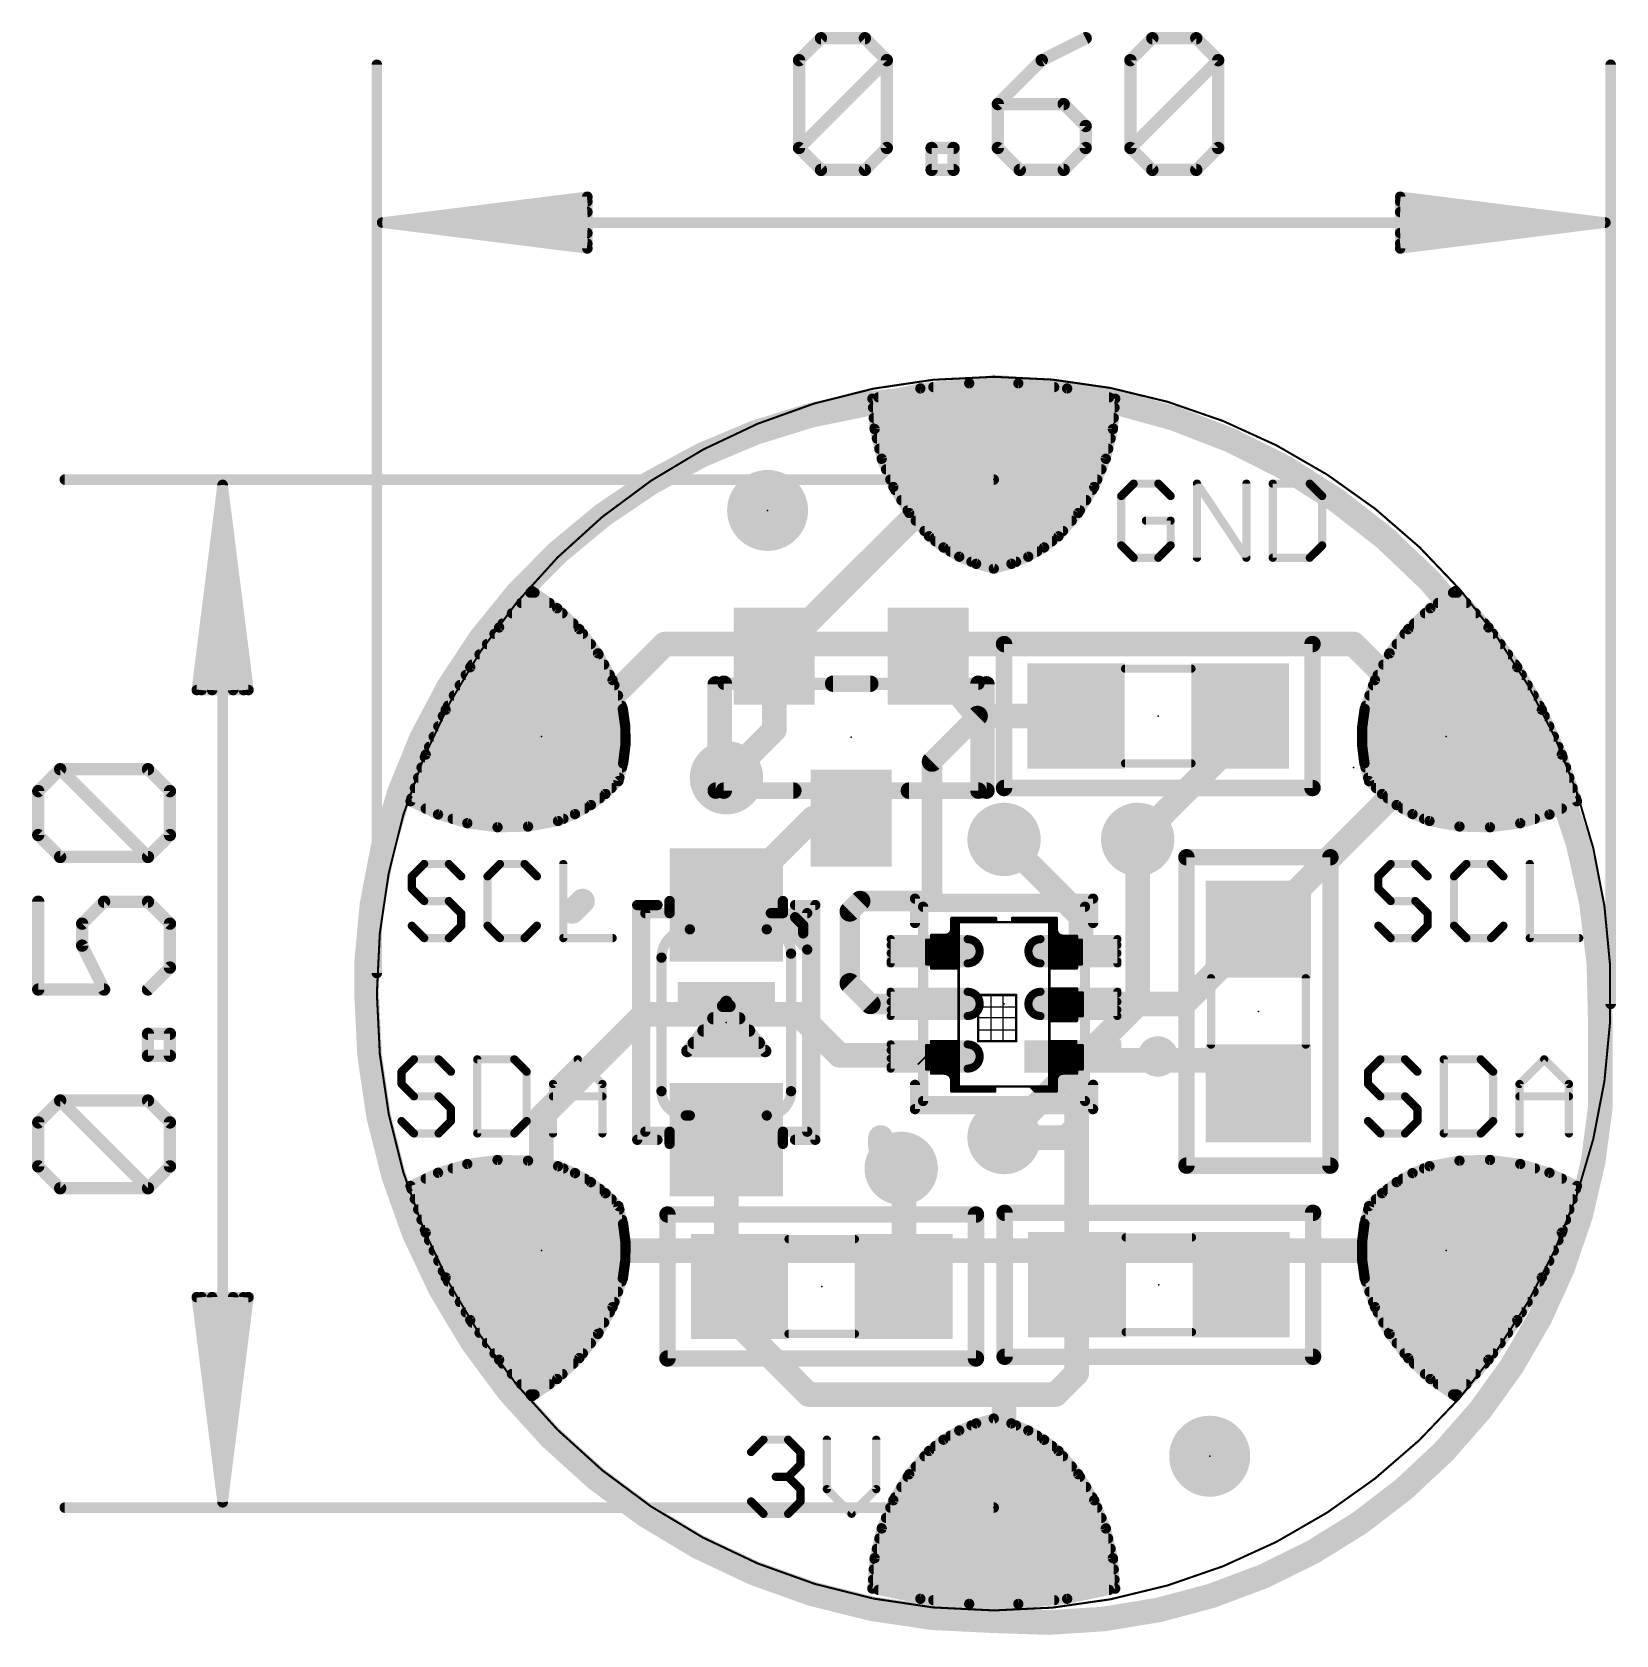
# Model space of a CAD drawing. Extents: x -11.9 to 7.7, y -7.9 to 11.9.
import ezdxf

# ---------------------------------------------------------------- set-up
doc = ezdxf.new("R2010")
doc.units = 0
for name, color, linetype in [('1', 12, 'CONTINUOUS'), ('16', 132, 'CONTINUOUS'), ('17', 110, 'CONTINUOUS'), ('18', 110, 'CONTINUOUS'), ('20', 53, 'CONTINUOUS'), ('21', 53, 'CONTINUOUS'), ('23', 53, 'CONTINUOUS'), ('24', 53, 'CONTINUOUS'), ('47', 253, 'CONTINUOUS'), ('51', 53, 'CONTINUOUS')]:
    doc.layers.add(name, color=color, linetype=linetype)

# ---------------------------------------------------------------- blocks, each defined once
blk = doc.blocks.new('RECT')
blk.add_solid([(-0.5, -0.5), (0.5, -0.5), (-0.5, 0.5), (0.5, 0.5)])
blk = doc.blocks.new('PIE')
at = {"const_width": 0.5}
blk.add_lwpolyline([(0, -0.25, 1), (0, 0.25, 1), (0, -0.25)], format="xyb", dxfattribs=at)
blk = doc.blocks.new('ROUNDP')
at = {"const_width": 0.5}
blk.add_lwpolyline([(0, -0.25, 1), (0, 0.25, 1), (0, -0.25)], format="xyb", dxfattribs=at)
blk = doc.blocks.new('ROUNDV')
at = {"const_width": 0.5}
blk.add_lwpolyline([(0, -0.25, 1), (0, 0.25, 1), (0, -0.25)], format="xyb", dxfattribs=at)

msp = doc.modelspace()

# ---------------------------------------------------------------- linework, layer by layer
at = {"layer": '1'}
for points, const_width in [([(-0.9066, 7.4761), (-1.5, 7.35)], 0.127), ([(-0.3033, 7.5395), (-0.9066, 7.4761)], 0.127), ([(-0.7461, 7.493), (0.7461, 7.493)], 0.127), ([(0.3033, 7.5395), (-0.3033, 7.5395)], 0.127), ([(0.9066, 7.4761), (0.3033, 7.5395)], 0.127), ([(1.5, 7.35), (0.9066, 7.4761)], 0.127), ([(-1.5, 7.35), (-1.4712, 6.9742)], 0.127), ([(-1.4247, 7.366), (1.4247, 7.366)], 0.127), ([(1.4712, 6.9742), (1.5, 7.35)], 0.127), ([(-1.4915, 7.239), (1.4915, 7.239)], 0.127), ([(-1.4818, 7.112), (1.4818, 7.112)], 0.127), ([(-1.472, 6.985), (1.472, 6.985)], 0.127), ([(-1.4712, 6.9742), (-1.384, 6.6075)], 0.127), ([(1.384, 6.6075), (1.4712, 6.9742)], 0.127), ([(-1.4436, 6.858), (1.4436, 6.858)], 0.127), ([(-1.4134, 6.731), (1.4134, 6.731)], 0.127), ([(-1.384, 6.6075), (-1.2405, 6.2589)], 0.127), ([(-1.3826, 6.604), (1.3826, 6.604)], 0.127), ([(-1.3303, 6.477), (1.3303, 6.477)], 0.127), ([(1.2405, 6.2589), (1.384, 6.6075)], 0.127), ([(-2.712, 4.168), (-0.53, 6.35)], 0.3048), ([(-1.278, 6.35), (1.278, 6.35)], 0.127), ([(-0.53, 6.35), (0, 6.35)], 0.3048), ([(-1.2405, 6.2589), (-1.0442, 5.9371)], 0.127), ([(-1.2186, 6.223), (1.2186, 6.223)], 0.127), ([(-1.1411, 6.096), (1.1411, 6.096)], 0.127), ([(1.0442, 5.9371), (1.2405, 6.2589)], 0.127), ([(-1.0636, 5.969), (1.0636, 5.969)], 0.127), ([(-1.0442, 5.9371), (-0.8, 5.65)], 0.127), ([(0.8, 5.65), (1.0442, 5.9371)], 0.127), ([(-0.9633, 5.842), (0.9633, 5.842)], 0.127), ([(-0.8553, 5.715), (0.8553, 5.715)], 0.127), ([(-0.8, 5.65), (-0.6214, 5.5114)], 0.127), ([(-0.7201, 5.588), (0.7201, 5.588)], 0.127), ([(-0.6214, 5.5114), (-0.4263, 5.3973)], 0.127), ([(0.4263, 5.3973), (0.6214, 5.5114)], 0.127), ([(0.6214, 5.5114), (0.8, 5.65)], 0.127), ([(-0.5352, 5.461), (0.5352, 5.461)], 0.127), ([(-0.4263, 5.3973), (-0.218, 5.3097)], 0.127), ([(-0.2758, 5.334), (0.2758, 5.334)], 0.127), ([(-0.218, 5.3097), (0, 5.25)], 0.127), ([(0, 5.25), (0.218, 5.3097)], 0.127), ([(0.218, 5.3097), (0.4263, 5.3973)], 0.127), ([(-5.704, 4.974), (-6.1099, 4.5232)], 0.127), ([(-5.723, 4.953), (-5.6733, 4.953)], 0.127), ([(-5.3929, 4.7612), (-5.704, 4.974)], 0.127), ([(5.704, 4.974), (5.3929, 4.7612)], 0.127), ([(5.6733, 4.953), (5.723, 4.953)], 0.127), ([(6.1099, 4.5232), (5.704, 4.974)], 0.127), ([(-5.9517, 4.699), (-5.3271, 4.699)], 0.127), ([(-5.8373, 4.826), (-5.4877, 4.826)], 0.127), ([(-5.119, 4.5023), (-5.3929, 4.7612)], 0.127), ([(5.3929, 4.7612), (5.119, 4.5023)], 0.127), ([(5.3271, 4.699), (5.9517, 4.699)], 0.127), ([(5.4877, 4.826), (5.8373, 4.826)], 0.127), ([(-6.1099, 4.5232), (-6.4665, 4.0324)], 0.127), ([(-6.066, 4.572), (-5.1927, 4.572)], 0.127), ([(-4.8889, 4.2037), (-5.119, 4.5023)], 0.127), ([(5.119, 4.5023), (4.8889, 4.2037)], 0.127), ([(5.1927, 4.572), (6.066, 4.572)], 0.127), ([(6.4665, 4.0324), (6.1099, 4.5232)], 0.127), ([(-6.259, 4.318), (-4.977, 4.318)], 0.127), ([(-6.1668, 4.445), (-5.0748, 4.445)], 0.127), ([(4.977, 4.318), (6.259, 4.318)], 0.127), ([(5.0748, 4.445), (6.1668, 4.445)], 0.127), ([(-6.3513, 4.191), (-4.8819, 4.191)], 0.127), ([(-4.7083, 3.8729), (-4.8889, 4.2037)], 0.127), ([(-2.712, 4.168), (-2.712, 3.765)], 0.3048), ([(-0.812, 4.168), (-0.2, 3.429)], 0.3048), ([(4.8889, 4.2037), (4.7083, 3.8729)], 0.127), ([(4.8819, 4.191), (6.3513, 4.191)], 0.127), ([(-6.4665, 4.0324), (-6.7698, 3.5071)], 0.127), ([(-6.5216, 3.937), (-4.7433, 3.937)], 0.127), ([(-6.4436, 4.064), (-4.8126, 4.064)], 0.127), ([(4.7433, 3.937), (6.5216, 3.937)], 0.127), ([(4.8126, 4.064), (6.4436, 4.064)], 0.127), ([(6.7698, 3.5071), (6.4665, 4.0324)], 0.127), ([(-6.5949, 3.81), (-4.6859, 3.81)], 0.127), ([(-4.5818, 3.5178), (-4.7083, 3.8729)], 0.127), ([(-2.712, 3.638), (-2.712, 3.257)], 0.3048), ([(-2.712, 3.638), (-2.712, 3.765)], 0.254), ([(4.7083, 3.8729), (4.5818, 3.5178)], 0.127), ([(4.6859, 3.81), (6.5949, 3.81)], 0.127), ([(-6.7698, 3.5071), (-7.0166, 2.9529)], 0.127), ([(-6.7416, 3.556), (-4.5954, 3.556)], 0.127), ([(-6.6683, 3.683), (-4.6407, 3.683)], 0.127), ([(-4.551, 3.2939), (-4.5818, 3.5178)], 0.127), ([(-0.2, 3.429), (1.016, 3.429)], 0.3048), ([(3.048, 3.429), (3.048, 3.175)], 0.3048), ([(4.5818, 3.5178), (4.551, 3.2939)], 0.127), ([(4.5954, 3.556), (6.7416, 3.556)], 0.127), ([(4.6407, 3.683), (6.6683, 3.683)], 0.127), ([(7.0166, 2.9529), (6.7698, 3.5071)], 0.127), ([(-6.8046, 3.429), (-4.5696, 3.429)], 0.127), ([(-2.712, 3.257), (-3.302, 2.667)], 0.3048), ([(-0.762, 2.867), (-0.2, 3.429)], 0.254), ([(4.5696, 3.429), (6.8046, 3.429)], 0.127), ([(-6.9177, 3.175), (-4.5504, 3.175)], 0.127), ([(-6.8611, 3.302), (-4.5522, 3.302)], 0.127), ([(-4.5498, 3.0679), (-4.551, 3.2939)], 0.127), ([(3.048, 3.175), (1.778, 1.905)], 0.3048), ([(3.269, 0.796), (5.588, 3.115)], 0.3048), ([(4.551, 3.2939), (4.5498, 3.0679)], 0.127), ([(4.5504, 3.175), (6.9177, 3.175)], 0.127), ([(4.5522, 3.302), (6.8611, 3.302)], 0.127), ([(5.588, 3.115), (5.588, 3.175)], 0.3048), ([(-7.0166, 2.9529), (-7.204, 2.376)], 0.127), ([(-7.0269, 2.921), (-4.5683, 2.921)], 0.127), ([(-6.9742, 3.048), (-4.5523, 3.048)], 0.127), ([(-4.5781, 2.8436), (-4.5498, 3.0679)], 0.127), ([(-0.762, 1.143), (-0.762, 2.867)], 0.254), ([(4.5498, 3.0679), (4.5781, 2.8436)], 0.127), ([(4.5523, 3.048), (6.9742, 3.048)], 0.127), ([(4.5683, 2.921), (7.0269, 2.921)], 0.127), ([(7.204, 2.376), (7.0166, 2.9529)], 0.127), ([(-7.0682, 2.794), (-4.5911, 2.794)], 0.127), ([(-4.6354, 2.625), (-4.5781, 2.8436)], 0.127), ([(4.5781, 2.8436), (4.6354, 2.625)], 0.127), ([(4.5911, 2.794), (7.0682, 2.794)], 0.127), ([(-7.1507, 2.54), (-4.7213, 2.54)], 0.127), ([(-7.1095, 2.667), (-4.6244, 2.667)], 0.127), ([(-4.7961, 2.4661), (-4.6354, 2.625)], 0.127), ([(4.6244, 2.667), (7.1095, 2.667)], 0.127), ([(4.6354, 2.625), (4.7961, 2.4661)], 0.127), ([(4.7213, 2.54), (7.1507, 2.54)], 0.127), ([(-7.204, 2.376), (-6.8642, 2.213)], 0.127), ([(-7.192, 2.413), (-4.866, 2.413)], 0.127), ([(-5.1725, 2.2175), (-4.9761, 2.3295)], 0.127), ([(-4.9761, 2.3295), (-4.7961, 2.4661)], 0.127), ([(4.7961, 2.4661), (4.9761, 2.3295)], 0.127), ([(4.866, 2.413), (7.192, 2.413)], 0.127), ([(4.9761, 2.3295), (5.1725, 2.2175)], 0.127), ([(6.8642, 2.213), (7.204, 2.376)], 0.127), ([(-7.0164, 2.286), (-5.0524, 2.286)], 0.127), ([(-6.8642, 2.213), (-6.503, 2.1052)], 0.127), ([(-6.6833, 2.159), (-5.316, 2.159)], 0.127), ([(-5.7525, 2.0643), (-5.3818, 2.1322)], 0.127), ([(-5.3818, 2.1322), (-5.1725, 2.2175)], 0.127), ([(-3.304, 1.094), (-2.23, 2.168)], 0.3048), ([(-2.23, 2.168), (-1.762, 2.168)], 0.3048), ([(5.0524, 2.286), (7.0164, 2.286)], 0.127), ([(5.1725, 2.2175), (5.3818, 2.1322)], 0.127), ([(5.316, 2.159), (6.6833, 2.159)], 0.127), ([(5.3818, 2.1322), (5.7525, 2.0643)], 0.127), ([(6.503, 2.1052), (6.8642, 2.213)], 0.127), ([(-6.503, 2.1052), (-6.1294, 2.0552)], 0.127), ([(-6.1294, 2.0552), (-5.7525, 2.0643)], 0.127), ([(1.077, 0.955), (0.127, 1.905)], 0.3048), ([(5.7525, 2.0643), (6.1294, 2.0552)], 0.127), ([(6.1294, 2.0552), (6.503, 2.1052)], 0.127), ([(-1.778, 1.016), (-1.651, 1.143)], 0.254), ([(-1.651, 1.143), (-0.762, 1.143)], 0.254), ([(-1.778, 0.127), (-1.778, 1.016)], 0.254), ([(1.077, 0.523), (1.077, 0.955)], 0.3048), ([(2.346, -0.127), (3.269, 0.796)], 0.3048), ([(3.269, 0.796), (3.269, 0.7971)], 0.3048), ([(-1.273, 0.673), (-0.323, 0.673)], 0.1), ([(-1.273, 0.373), (-1.273, 0.673)], 0.1), ([(-1.273, 0.6), (-0.1946, 0.6)], 0.1), ([(-0.323, 0.673), (-0.2842, 0.6679)], 0.1), ([(-0.2842, 0.6679), (-0.248, 0.6529)], 0.1), ([(-0.248, 0.6529), (-0.2169, 0.6291)], 0.1), ([(-0.2169, 0.6291), (-0.1931, 0.598)], 0.1), ([(-0.1931, 0.598), (-0.1781, 0.5618)], 0.1), ([(-0.1781, 0.5618), (-0.173, 0.523)], 0.1), ([(0.427, 0.523), (0.4321, 0.5618)], 0.1), ([(0.4321, 0.5618), (0.4471, 0.598)], 0.1), ([(0.4471, 0.598), (0.4709, 0.6291)], 0.1), ([(0.4486, 0.6), (1.527, 0.6)], 0.1), ([(0.4709, 0.6291), (0.502, 0.6529)], 0.1), ([(0.502, 0.6529), (0.5382, 0.6679)], 0.1), ([(0.5382, 0.6679), (0.577, 0.673)], 0.1), ([(0.577, 0.673), (1.527, 0.673)], 0.1), ([(1.527, 0.673), (1.527, 0.373)], 0.1), ([(-1.273, 0.5), (-0.176, 0.5)], 0.1), ([(-1.273, 0.4), (-0.239, 0.4)], 0.1), ([(-0.323, 0.373), (-1.273, 0.373)], 0.1), ([(-0.2842, 0.3781), (-0.323, 0.373)], 0.1), ([(-0.248, 0.3931), (-0.2842, 0.3781)], 0.1), ([(-0.2169, 0.4169), (-0.248, 0.3931)], 0.1), ([(-0.1931, 0.448), (-0.2169, 0.4169)], 0.1), ([(-0.1781, 0.4842), (-0.1931, 0.448)], 0.1), ([(-0.173, 0.523), (-0.1781, 0.4842)], 0.1), ([(0.4321, 0.4842), (0.427, 0.523)], 0.1), ([(0.43, 0.5), (1.527, 0.5)], 0.1), ([(0.4471, 0.448), (0.4321, 0.4842)], 0.1), ([(0.4709, 0.4169), (0.4471, 0.448)], 0.1), ([(0.502, 0.3931), (0.4709, 0.4169)], 0.1), ([(0.493, 0.4), (1.527, 0.4)], 0.1), ([(0.5382, 0.3781), (0.502, 0.3931)], 0.1), ([(0.577, 0.373), (0.5382, 0.3781)], 0.1), ([(1.527, 0.373), (0.577, 0.373)], 0.1), ([(-1.524, -0.127), (-1.778, 0.127)], 0.254), ([(-0.823, -0.127), (-1.524, -0.127)], 0.254), ([(-1.273, 0.023), (-0.323, 0.023)], 0.1), ([(-1.273, -0.277), (-1.273, 0.023)], 0.1), ([(-1.273, 0), (-0.2442, 0)], 0.1), ([(-0.323, 0.023), (-0.2842, 0.0179)], 0.1), ([(-0.2842, 0.0179), (-0.248, 0.0029)], 0.1), ([(-0.248, 0.0029), (-0.2169, -0.0209)], 0.1), ([(-0.2169, -0.0209), (-0.1931, -0.052)], 0.1), ([(0.4471, -0.052), (0.4709, -0.0209)], 0.1), ([(0.4709, -0.0209), (0.502, 0.0029)], 0.1), ([(0.4982, 0), (1.527, 0)], 0.1), ([(0.502, 0.0029), (0.5382, 0.0179)], 0.1), ([(0.5382, 0.0179), (0.577, 0.023)], 0.1), ([(0.577, 0.023), (1.527, 0.023)], 0.1), ([(1.077, -0.127), (2.346, -0.127)], 0.3048), ([(1.527, 0.023), (1.527, -0.277)], 0.1), ([(-4.318, -0.254), (-5.588, -1.524)], 0.3048), ([(-4.318, -0.254), (-2.413, -0.254)], 0.3048), ([(-2.413, -0.254), (-1.905, -0.762)], 0.3048), ([(-1.273, -0.1), (-0.1766, -0.1)], 0.1), ([(-1.273, -0.2), (-0.1923, -0.2)], 0.1), ([(-0.2169, -0.2331), (-0.248, -0.2569)], 0.1), ([(-0.1931, -0.202), (-0.2169, -0.2331)], 0.1), ([(-0.1931, -0.052), (-0.1781, -0.0882)], 0.1), ([(-0.1781, -0.1658), (-0.1931, -0.202)], 0.1), ([(-0.1781, -0.0882), (-0.173, -0.127)], 0.1), ([(-0.173, -0.127), (-0.1781, -0.1658)], 0.1), ([(0.427, -0.127), (0.4321, -0.0882)], 0.1), ([(0.4321, -0.1658), (0.427, -0.127)], 0.1), ([(0.4306, -0.1), (1.527, -0.1)], 0.1), ([(0.4321, -0.0882), (0.4471, -0.052)], 0.1), ([(0.4471, -0.202), (0.4321, -0.1658)], 0.1), ([(0.4463, -0.2), (1.527, -0.2)], 0.1), ([(0.4709, -0.2331), (0.4471, -0.202)], 0.1), ([(0.502, -0.2569), (0.4709, -0.2331)], 0.1), ([(-0.323, -0.277), (-1.273, -0.277)], 0.1), ([(-0.2842, -0.2719), (-0.323, -0.277)], 0.1), ([(-0.248, -0.2569), (-0.2842, -0.2719)], 0.1), ([(0.5382, -0.2719), (0.502, -0.2569)], 0.1), ([(0.577, -0.277), (0.5382, -0.2719)], 0.1), ([(1.527, -0.277), (0.577, -0.277)], 0.1), ([(-1.273, -0.627), (-0.323, -0.627)], 0.1), ([(-1.273, -0.927), (-1.273, -0.627)], 0.1), ([(-0.323, -0.627), (-0.2842, -0.6321)], 0.1), ([(-0.2842, -0.6321), (-0.248, -0.6471)], 0.1), ([(-1.905, -0.762), (-0.838, -0.762)], 0.3048), ([(-1.273, -0.7), (-0.1946, -0.7)], 0.1), ([(-1.273, -0.8), (-0.176, -0.8)], 0.1), ([(-0.838, -0.762), (-0.823, -0.777)], 0.3048), ([(-0.248, -0.6471), (-0.2169, -0.6709)], 0.1), ([(-0.2169, -0.6709), (-0.1931, -0.702)], 0.1), ([(-0.1931, -0.702), (-0.1781, -0.7382)], 0.1), ([(-0.1781, -0.8158), (-0.1931, -0.852)], 0.1), ([(-0.1781, -0.7382), (-0.173, -0.777)], 0.1), ([(-0.173, -0.777), (-0.1781, -0.8158)], 0.1), ([(0.977, -0.777), (1.023, -0.823)], 0.3048), ([(1.023, -0.823), (1.023, -1.651)], 0.3048), ([(1.023, -0.823), (2.856, -0.823)], 0.3048), ([(2.856, -0.823), (3.269, -1.236)], 0.3048), ([(-1.273, -0.9), (-0.239, -0.9)], 0.1), ([(-0.323, -0.927), (-1.273, -0.927)], 0.1), ([(-0.2842, -0.9219), (-0.323, -0.927)], 0.1), ([(-0.248, -0.9069), (-0.2842, -0.9219)], 0.1), ([(-0.2169, -0.8831), (-0.248, -0.9069)], 0.1), ([(-0.1931, -0.852), (-0.2169, -0.8831)], 0.1), ([(3.43, -1.397), (3.269, -1.236)], 0.3048), ([(3.717, -1.236), (3.269, -1.236)], 0.3048), ([(-5.588, -1.524), (-5.588, -3.175)], 0.3048), ([(0.896, -1.778), (1.023, -1.651)], 0.3048), ([(1.023, -1.651), (1.023, -3.597)], 0.3048), ([(-3.304, -3.455), (-3.304, -1.806)], 0.3048), ([(0.127, -1.778), (0.896, -1.778)], 0.3048), ([(-6.8642, -2.213), (-7.204, -2.376)], 0.127), ([(-6.503, -2.1052), (-6.8642, -2.213)], 0.127), ([(-6.6833, -2.159), (-5.316, -2.159)], 0.127), ([(-6.1294, -2.0552), (-6.503, -2.1052)], 0.127), ([(-5.7525, -2.0643), (-6.1294, -2.0552)], 0.127), ([(-5.3818, -2.1322), (-5.7525, -2.0643)], 0.127), ([(-5.1725, -2.2175), (-5.3818, -2.1322)], 0.127), ([(-4.9761, -2.3295), (-5.1725, -2.2175)], 0.127), ([(-1.109, -2.159), (-1.143, -2.159)], 0.3048), ([(-1.109, -3.618), (-1.109, -2.159)], 0.3048), ([(5.1725, -2.2175), (4.9761, -2.3295)], 0.127), ([(5.3818, -2.1322), (5.1725, -2.2175)], 0.127), ([(5.316, -2.159), (6.6833, -2.159)], 0.127), ([(5.7525, -2.0643), (5.3818, -2.1322)], 0.127), ([(6.1294, -2.0552), (5.7525, -2.0643)], 0.127), ([(6.503, -2.1052), (6.1294, -2.0552)], 0.127), ([(6.8642, -2.213), (6.503, -2.1052)], 0.127), ([(7.204, -2.376), (6.8642, -2.213)], 0.127), ([(-7.204, -2.376), (-7.0166, -2.9529)], 0.127), ([(-7.192, -2.413), (-4.866, -2.413)], 0.127), ([(-7.0164, -2.286), (-5.0524, -2.286)], 0.127), ([(-4.7961, -2.4661), (-4.9761, -2.3295)], 0.127), ([(4.9761, -2.3295), (4.7961, -2.4661)], 0.127), ([(4.866, -2.413), (7.192, -2.413)], 0.127), ([(5.0524, -2.286), (7.0164, -2.286)], 0.127), ([(7.0166, -2.9529), (7.204, -2.376)], 0.127), ([(-7.1507, -2.54), (-4.7213, -2.54)], 0.127), ([(-4.6354, -2.625), (-4.7961, -2.4661)], 0.127), ([(-4.5781, -2.8436), (-4.6354, -2.625)], 0.127), ([(4.6354, -2.625), (4.5781, -2.8436)], 0.127), ([(4.7961, -2.4661), (4.6354, -2.625)], 0.127), ([(4.7213, -2.54), (7.1507, -2.54)], 0.127), ([(-7.1095, -2.667), (-4.6244, -2.667)], 0.127), ([(-7.0682, -2.794), (-4.5911, -2.794)], 0.127), ([(4.5911, -2.794), (7.0682, -2.794)], 0.127), ([(4.6244, -2.667), (7.1095, -2.667)], 0.127), ([(-7.0269, -2.921), (-4.5683, -2.921)], 0.127), ([(-7.0166, -2.9529), (-6.7698, -3.5071)], 0.127), ([(-4.5498, -3.0679), (-4.5781, -2.8436)], 0.127), ([(4.5781, -2.8436), (4.5498, -3.0679)], 0.127), ([(4.5683, -2.921), (7.0269, -2.921)], 0.127), ([(6.7698, -3.5071), (7.0166, -2.9529)], 0.127), ([(-6.9742, -3.048), (-4.5523, -3.048)], 0.127), ([(-6.9177, -3.175), (-4.5504, -3.175)], 0.127), ([(-4.551, -3.2939), (-4.5498, -3.0679)], 0.127), ([(3.055, -3.597), (3.477, -3.175)], 0.3048), ([(3.477, -3.175), (5.588, -3.175)], 0.3048), ([(4.5498, -3.0679), (4.551, -3.2939)], 0.127), ([(4.5504, -3.175), (6.9177, -3.175)], 0.127), ([(4.5523, -3.048), (6.9742, -3.048)], 0.127), ([(-6.8611, -3.302), (-4.5522, -3.302)], 0.127), ([(-6.8046, -3.429), (-4.5696, -3.429)], 0.127), ([(-4.5818, -3.5178), (-4.551, -3.2939)], 0.127), ([(-3.141, -3.618), (-3.304, -3.455)], 0.3048), ([(4.551, -3.2939), (4.5818, -3.5178)], 0.127), ([(4.5522, -3.302), (6.8611, -3.302)], 0.127), ([(4.5696, -3.429), (6.8046, -3.429)], 0.127), ([(-6.7698, -3.5071), (-6.4665, -4.0324)], 0.127), ([(-6.7416, -3.556), (-4.5954, -3.556)], 0.127), ([(-4.7083, -3.8729), (-4.5818, -3.5178)], 0.127), ([(-3.141, -3.618), (-3.141, -4.098)], 0.3048), ([(1.023, -3.597), (1.023, -4.692)], 0.3048), ([(4.5818, -3.5178), (4.7083, -3.8729)], 0.127), ([(4.5954, -3.556), (6.7416, -3.556)], 0.127), ([(6.4665, -4.0324), (6.7698, -3.5071)], 0.127), ([(-6.6683, -3.683), (-4.6407, -3.683)], 0.127), ([(-6.5949, -3.81), (-4.6859, -3.81)], 0.127), ([(4.6407, -3.683), (6.6683, -3.683)], 0.127), ([(4.6859, -3.81), (6.5949, -3.81)], 0.127), ([(-6.5216, -3.937), (-4.7433, -3.937)], 0.127), ([(-4.8889, -4.2037), (-4.7083, -3.8729)], 0.127), ([(-3.141, -4.098), (-2.286, -4.953)], 0.3048), ([(4.7083, -3.8729), (4.8889, -4.2037)], 0.127), ([(4.7433, -3.937), (6.5216, -3.937)], 0.127), ([(-6.4665, -4.0324), (-6.1099, -4.5232)], 0.127), ([(-6.4436, -4.064), (-4.8126, -4.064)], 0.127), ([(-6.3513, -4.191), (-4.8819, -4.191)], 0.127), ([(-5.119, -4.5023), (-4.8889, -4.2037)], 0.127), ([(4.8126, -4.064), (6.4436, -4.064)], 0.127), ([(4.8819, -4.191), (6.3513, -4.191)], 0.127), ([(4.8889, -4.2037), (5.119, -4.5023)], 0.127), ([(6.1099, -4.5232), (6.4665, -4.0324)], 0.127), ([(-6.259, -4.318), (-4.977, -4.318)], 0.127), ([(4.977, -4.318), (6.259, -4.318)], 0.127), ([(-6.1668, -4.445), (-5.0748, -4.445)], 0.127), ([(-6.1099, -4.5232), (-5.704, -4.974)], 0.127), ([(-6.066, -4.572), (-5.1927, -4.572)], 0.127), ([(-5.3929, -4.7612), (-5.119, -4.5023)], 0.127), ([(1.023, -4.692), (0.762, -4.953)], 0.3048), ([(5.0748, -4.445), (6.1668, -4.445)], 0.127), ([(5.119, -4.5023), (5.3929, -4.7612)], 0.127), ([(5.1927, -4.572), (6.066, -4.572)], 0.127), ([(5.704, -4.974), (6.1099, -4.5232)], 0.127), ([(-5.9517, -4.699), (-5.3271, -4.699)], 0.127), ([(-5.704, -4.974), (-5.3929, -4.7612)], 0.127), ([(5.3271, -4.699), (5.9517, -4.699)], 0.127), ([(5.3929, -4.7612), (5.704, -4.974)], 0.127), ([(-5.8373, -4.826), (-5.4877, -4.826)], 0.127), ([(-5.723, -4.953), (-5.6733, -4.953)], 0.127), ([(0.127, -4.953), (-2.286, -4.953)], 0.3048), ([(0.762, -4.953), (0.127, -4.953)], 0.3048), ([(0.127, -6.35), (0.127, -4.953)], 0.3048), ([(5.4877, -4.826), (5.8373, -4.826)], 0.127), ([(5.6733, -4.953), (5.723, -4.953)], 0.127), ([(-0.4263, -5.3973), (-0.6214, -5.5114)], 0.127), ([(-0.218, -5.3097), (-0.4263, -5.3973)], 0.127), ([(-0.2758, -5.334), (0.2758, -5.334)], 0.127), ([(0, -5.25), (-0.218, -5.3097)], 0.127), ([(0.218, -5.3097), (0, -5.25)], 0.127), ([(0.4263, -5.3973), (0.218, -5.3097)], 0.127), ([(0.6214, -5.5114), (0.4263, -5.3973)], 0.127), ([(-0.6214, -5.5114), (-0.8, -5.65)], 0.127), ([(-0.7201, -5.588), (0.7201, -5.588)], 0.127), ([(-0.5352, -5.461), (0.5352, -5.461)], 0.127), ([(0.8, -5.65), (0.6214, -5.5114)], 0.127), ([(-0.8, -5.65), (-1.0442, -5.9371)], 0.127), ([(-0.8553, -5.715), (0.8553, -5.715)], 0.127), ([(1.0442, -5.9371), (0.8, -5.65)], 0.127), ([(-1.0442, -5.9371), (-1.2405, -6.2589)], 0.127), ([(-1.0636, -5.969), (1.0636, -5.969)], 0.127), ([(-0.9633, -5.842), (0.9633, -5.842)], 0.127), ([(1.2405, -6.2589), (1.0442, -5.9371)], 0.127), ([(-1.1411, -6.096), (1.1411, -6.096)], 0.127), ([(-1.2405, -6.2589), (-1.384, -6.6075)], 0.127), ([(-1.278, -6.35), (1.278, -6.35)], 0.127), ([(-1.2186, -6.223), (1.2186, -6.223)], 0.127), ([(0.127, -6.35), (0, -6.35)], 0.3048), ([(1.384, -6.6075), (1.2405, -6.2589)], 0.127), ([(-1.3303, -6.477), (1.3303, -6.477)], 0.127), ([(-1.384, -6.6075), (-1.4712, -6.9742)], 0.127), ([(-1.4134, -6.731), (1.4134, -6.731)], 0.127), ([(-1.3826, -6.604), (1.3826, -6.604)], 0.127), ([(1.4712, -6.9742), (1.384, -6.6075)], 0.127), ([(-1.4712, -6.9742), (-1.5, -7.35)], 0.127), ([(-1.472, -6.985), (1.472, -6.985)], 0.127), ([(-1.4436, -6.858), (1.4436, -6.858)], 0.127), ([(1.5, -7.35), (1.4712, -6.9742)], 0.127), ([(-1.4818, -7.112), (1.4818, -7.112)], 0.127), ([(-1.5, -7.35), (-0.9066, -7.4761)], 0.127), ([(-1.4915, -7.239), (1.4915, -7.239)], 0.127), ([(-1.4247, -7.366), (1.4247, -7.366)], 0.127), ([(0.9066, -7.4761), (1.5, -7.35)], 0.127), ([(-0.9066, -7.4761), (-0.3033, -7.5395)], 0.127), ([(-0.7461, -7.493), (0.7461, -7.493)], 0.127), ([(-0.3033, -7.5395), (0.3033, -7.5395)], 0.127), ([(0.3033, -7.5395), (0.9066, -7.4761)], 0.127)]:
    msp.add_lwpolyline(points, dxfattribs=dict(at, const_width=const_width))
for points, const_width in [([(-0.9099, 7.5077, 1), (-0.9033, 7.4445)], 0.0635), ([(-0.9, 7.4451, 1), (-0.9132, 7.5072)], 0.0635), ([(-0.7461, 7.5248, 1), (-0.7461, 7.4613)], 0.0635), ([(-0.3033, 7.5713, 1), (-0.3033, 7.5078)], 0.0635), ([(-0.3, 7.508, 1), (-0.3066, 7.5711)], 0.0635), ([(0.3066, 7.5711, 1), (0.3, 7.508)], 0.0635), ([(0.3033, 7.5078, 1), (0.3033, 7.5713)], 0.0635), ([(0.7461, 7.4613, 1), (0.7461, 7.5248)], 0.0635), ([(0.9132, 7.5072, 1), (0.9, 7.4451)], 0.0635), ([(0.9033, 7.4445, 1), (0.9099, 7.5077)], 0.0635), ([(-1.4683, 7.3524, 1), (-1.5317, 7.3476)], 0.0635), ([(-1.5066, 7.3811, 1), (-1.4934, 7.3189)], 0.0635), ([(-1.4247, 7.3978, 1), (-1.4247, 7.3343)], 0.0635), ([(1.4247, 7.3343, 1), (1.4247, 7.3978)], 0.0635), ([(1.5317, 7.3476, 1), (1.4683, 7.3524)], 0.0635), ([(1.4934, 7.3189, 1), (1.5066, 7.3811)], 0.0635), ([(-1.4915, 7.2708, 1), (-1.4915, 7.2073)], 0.0635), ([(-1.4818, 7.1437, 1), (-1.4818, 7.0803)], 0.0635), ([(1.4818, 7.0803, 1), (1.4818, 7.1437)], 0.0635), ([(1.4915, 7.2073, 1), (1.4915, 7.2708)], 0.0635), ([(-1.472, 7.0168, 1), (-1.472, 6.9533)], 0.0635), ([(-1.4403, 6.9815, 1), (-1.5021, 6.9668)], 0.0635), ([(-1.5029, 6.9717, 1), (-1.4396, 6.9766)], 0.0635), ([(1.4396, 6.9766, 1), (1.5029, 6.9717)], 0.0635), ([(1.5021, 6.9668, 1), (1.4403, 6.9815)], 0.0635), ([(1.472, 6.9533, 1), (1.472, 7.0168)], 0.0635), ([(-1.4436, 6.8898, 1), (-1.4436, 6.8263)], 0.0635), ([(-1.4134, 6.7628, 1), (-1.4134, 6.6993)], 0.0635), ([(1.4134, 6.6993, 1), (1.4134, 6.7628)], 0.0635), ([(1.4436, 6.8263, 1), (1.4436, 6.8898)], 0.0635), ([(-1.3546, 6.6196, 1), (-1.4133, 6.5954)], 0.0635), ([(-1.4149, 6.6001, 1), (-1.3531, 6.6148)], 0.0635), ([(-1.3826, 6.6357, 1), (-1.3826, 6.5723)], 0.0635), ([(-1.3303, 6.5088, 1), (-1.3303, 6.4453)], 0.0635), ([(1.3303, 6.4453, 1), (1.3303, 6.5088)], 0.0635), ([(1.3531, 6.6148, 1), (1.4149, 6.6001)], 0.0635), ([(1.4133, 6.5954, 1), (1.3546, 6.6196)], 0.0635), ([(1.3826, 6.5723, 1), (1.3826, 6.6357)], 0.0635), ([(-1.278, 6.3818, 1), (-1.278, 6.3183)], 0.0635), ([(-0.53, 6.4262, 1), (-0.53, 6.2738)], 0.1524), ([(-0.4761, 6.2961, 1), (-0.5839, 6.4039)], 0.1524), ([(0, 6.2738, 1), (0, 6.4262)], 0.1524), ([(1.278, 6.3183, 1), (1.278, 6.3818)], 0.0635), ([(-1.2134, 6.2755, 1), (-1.2676, 6.2424)], 0.0635), ([(-1.2698, 6.2468, 1), (-1.2111, 6.271)], 0.0635), ([(-1.2186, 6.2547, 1), (-1.2186, 6.1913)], 0.0635), ([(-1.1411, 6.1277, 1), (-1.1411, 6.0643)], 0.0635), ([(1.1411, 6.0643, 1), (1.1411, 6.1277)], 0.0635), ([(1.2111, 6.271, 1), (1.2698, 6.2468)], 0.0635), ([(1.2676, 6.2424, 1), (1.2134, 6.2755)], 0.0635), ([(1.2186, 6.1913, 1), (1.2186, 6.2547)], 0.0635), ([(-1.0636, 6.0008, 1), (-1.0636, 5.9373)], 0.0635), ([(-1.02, 5.9577, 1), (-1.0684, 5.9166)], 0.0635), ([(-1.0713, 5.9206, 1), (-1.0171, 5.9537)], 0.0635), ([(1.0171, 5.9537, 1), (1.0713, 5.9206)], 0.0635), ([(1.0684, 5.9166, 1), (1.02, 5.9577)], 0.0635), ([(1.0636, 5.9373, 1), (1.0636, 6.0008)], 0.0635), ([(-0.9633, 5.8738, 1), (-0.9633, 5.8103)], 0.0635), ([(-0.8553, 5.7467, 1), (-0.8553, 5.6833)], 0.0635), ([(0.8553, 5.6833, 1), (0.8553, 5.7467)], 0.0635), ([(0.9633, 5.8103, 1), (0.9633, 5.8738)], 0.0635), ([(-0.7805, 5.6751, 1), (-0.8195, 5.6249)], 0.0635), ([(-0.8242, 5.6294, 1), (-0.7758, 5.6706)], 0.0635), ([(-0.7201, 5.6197, 1), (-0.7201, 5.5563)], 0.0635), ([(-0.6054, 5.5388, 1), (-0.6375, 5.484)], 0.0635), ([(-0.6409, 5.4863, 1), (-0.602, 5.5365)], 0.0635), ([(0.602, 5.5365, 1), (0.6409, 5.4863)], 0.0635), ([(0.6375, 5.484, 1), (0.6054, 5.5388)], 0.0635), ([(0.7201, 5.5563, 1), (0.7201, 5.6197)], 0.0635), ([(0.7758, 5.6706, 1), (0.8242, 5.6294)], 0.0635), ([(0.8195, 5.6249, 1), (0.7805, 5.6751)], 0.0635), ([(-0.5352, 5.4928, 1), (-0.5352, 5.4293)], 0.0635), ([(-0.414, 5.4266, 1), (-0.4386, 5.3681)], 0.0635), ([(-0.4424, 5.3699, 1), (-0.4103, 5.4247)], 0.0635), ([(-0.2758, 5.3658, 1), (-0.2758, 5.3023)], 0.0635), ([(-0.2096, 5.3403, 1), (-0.2264, 5.2791)], 0.0635), ([(-0.2303, 5.2804, 1), (-0.2057, 5.339)], 0.0635), ([(0.2057, 5.339, 1), (0.2303, 5.2804)], 0.0635), ([(0.2264, 5.2791, 1), (0.2096, 5.3403)], 0.0635), ([(0.2758, 5.3023, 1), (0.2758, 5.3658)], 0.0635), ([(0.4103, 5.4247, 1), (0.4424, 5.3699)], 0.0635), ([(0.4386, 5.3681, 1), (0.414, 5.4266)], 0.0635), ([(0.5352, 5.4293, 1), (0.5352, 5.4928)], 0.0635), ([(-0.0084, 5.2806, 1), (0.0084, 5.2194)], 0.0635), ([(-0.0084, 5.2194, 1), (0.0084, 5.2806)], 0.0635), ([(-5.723, 4.9848, 1), (-5.723, 4.9213)], 0.0635), ([(-5.6861, 5.0002, 1), (-5.722, 4.9478)], 0.0635), ([(-5.6804, 4.9528, 1), (-5.7276, 4.9953)], 0.0635), ([(-5.6733, 4.9213, 1), (-5.6733, 4.9848)], 0.0635), ([(5.6733, 4.9848, 1), (5.6733, 4.9213)], 0.0635), ([(5.7276, 4.9953, 1), (5.6804, 4.9528)], 0.0635), ([(5.722, 4.9478, 1), (5.6861, 5.0002)], 0.0635), ([(5.723, 4.9213, 1), (5.723, 4.9848)], 0.0635), ([(-5.9517, 4.7307, 1), (-5.9517, 4.6673)], 0.0635), ([(-5.8373, 4.8578, 1), (-5.8373, 4.7943)], 0.0635), ([(-5.4877, 4.7943, 1), (-5.4877, 4.8578)], 0.0635), ([(-5.3711, 4.7843, 1), (-5.4147, 4.7381)], 0.0635), ([(-5.4109, 4.735, 1), (-5.375, 4.7874)], 0.0635), ([(-5.3271, 4.6673, 1), (-5.3271, 4.7307)], 0.0635), ([(5.3271, 4.7307, 1), (5.3271, 4.6673)], 0.0635), ([(5.375, 4.7874, 1), (5.4109, 4.735)], 0.0635), ([(5.4147, 4.7381, 1), (5.3711, 4.7843)], 0.0635), ([(5.4877, 4.8578, 1), (5.4877, 4.7943)], 0.0635), ([(5.8373, 4.7943, 1), (5.8373, 4.8578)], 0.0635), ([(5.9517, 4.6673, 1), (5.9517, 4.7307)], 0.0635), ([(-6.1335, 4.5445, 1), (-6.0863, 4.502)], 0.0635), ([(-6.0843, 4.5046, 1), (-6.1356, 4.5419)], 0.0635), ([(-6.066, 4.6037, 1), (-6.066, 4.5403)], 0.0635), ([(-5.1927, 4.5403, 1), (-5.1927, 4.6037)], 0.0635), ([(-5.0938, 4.5217, 1), (-5.1441, 4.4829)], 0.0635), ([(-5.1408, 4.4792, 1), (-5.0972, 4.5254)], 0.0635), ([(5.0972, 4.5254, 1), (5.1408, 4.4792)], 0.0635), ([(5.1441, 4.4829, 1), (5.0938, 4.5217)], 0.0635), ([(5.1927, 4.6037, 1), (5.1927, 4.5403)], 0.0635), ([(6.066, 4.5403, 1), (6.066, 4.6037)], 0.0635), ([(6.1356, 4.5419, 1), (6.0843, 4.5046)], 0.0635), ([(6.0863, 4.502, 1), (6.1335, 4.5445)], 0.0635), ([(-6.259, 4.3498, 1), (-6.259, 4.2863)], 0.0635), ([(-6.1668, 4.4768, 1), (-6.1668, 4.4133)], 0.0635), ([(-5.0748, 4.4133, 1), (-5.0748, 4.4768)], 0.0635), ([(-4.977, 4.2863, 1), (-4.977, 4.3498)], 0.0635), ([(4.977, 4.3498, 1), (4.977, 4.2863)], 0.0635), ([(5.0748, 4.4768, 1), (5.0748, 4.4133)], 0.0635), ([(6.1668, 4.4133, 1), (6.1668, 4.4768)], 0.0635), ([(6.259, 4.2863, 1), (6.259, 4.3498)], 0.0635), ([(-6.3513, 4.2227, 1), (-6.3513, 4.1593)], 0.0635), ([(-4.861, 4.2189, 1), (-4.9168, 4.1885)], 0.0635), ([(-4.914, 4.1844, 1), (-4.8637, 4.2231)], 0.0635), ([(-4.8819, 4.1593, 1), (-4.8819, 4.2227)], 0.0635), ([(-2.6358, 4.168, 1), (-2.7882, 4.168)], 0.1524), ([(-2.7659, 4.2219, 1), (-2.6581, 4.1141)], 0.1524), ([(-0.7533, 4.2166, 1), (-0.8707, 4.1194)], 0.1524), ([(4.8819, 4.2227, 1), (4.8819, 4.1593)], 0.0635), ([(4.8637, 4.2231, 1), (4.914, 4.1844)], 0.0635), ([(4.9168, 4.1885, 1), (4.861, 4.2189)], 0.0635), ([(6.3513, 4.1593, 1), (6.3513, 4.2227)], 0.0635), ([(-6.5216, 3.9688, 1), (-6.5216, 3.9053)], 0.0635), ([(-6.4922, 4.0511, 1), (-6.4408, 4.0138)], 0.0635), ([(-6.439, 4.0166, 1), (-6.494, 4.0483)], 0.0635), ([(-6.4436, 4.0957, 1), (-6.4436, 4.0323)], 0.0635), ([(-4.8126, 4.0323, 1), (-4.8126, 4.0957)], 0.0635), ([(-4.7433, 3.9053, 1), (-4.7433, 3.9688)], 0.0635), ([(4.7433, 3.9688, 1), (4.7433, 3.9053)], 0.0635), ([(4.8126, 4.0957, 1), (4.8126, 4.0323)], 0.0635), ([(6.494, 4.0483, 1), (6.439, 4.0166)], 0.0635), ([(6.4408, 4.0138, 1), (6.4922, 4.0511)], 0.0635), ([(6.4436, 4.0323, 1), (6.4436, 4.0957)], 0.0635), ([(6.5216, 3.9053, 1), (6.5216, 3.9688)], 0.0635), ([(-6.5949, 3.8418, 1), (-6.5949, 3.7782)], 0.0635), ([(-4.6784, 3.8835, 1), (-4.7383, 3.8622)], 0.0635), ([(-4.7362, 3.8577, 1), (-4.6805, 3.8881)], 0.0635), ([(-4.6859, 3.7782, 1), (-4.6859, 3.8418)], 0.0635), ([(-2.7882, 3.765, 1), (-2.6358, 3.765)], 0.1524), ([(-2.6358, 3.638, 1), (-2.7882, 3.638)], 0.1524), ([(-2.6485, 3.765, 1), (-2.7755, 3.765)], 0.127), ([(4.6859, 3.8418, 1), (4.6859, 3.7782)], 0.0635), ([(4.6805, 3.8881, 1), (4.7362, 3.8577)], 0.0635), ([(4.7383, 3.8622, 1), (4.6784, 3.8835)], 0.0635), ([(6.5949, 3.7782, 1), (6.5949, 3.8418)], 0.0635), ([(-6.7408, 3.4942, 1), (-6.7988, 3.52)], 0.0635), ([(-6.7416, 3.5878, 1), (-6.7416, 3.5242)], 0.0635), ([(-6.6683, 3.7148, 1), (-6.6683, 3.6513)], 0.0635), ([(-4.6407, 3.6513, 1), (-4.6407, 3.7148)], 0.0635), ([(-4.5503, 3.5221, 1), (-4.6132, 3.5135)], 0.0635), ([(-4.5954, 3.5242, 1), (-4.5954, 3.5878)], 0.0635), ([(-2.7755, 3.638, 1), (-2.6485, 3.638)], 0.127), ([(-0.2, 3.5052, 1), (-0.2, 3.3528)], 0.1524), ([(1.016, 3.3528, 1), (1.016, 3.5052)], 0.1524), ([(3.1242, 3.429, 1), (2.9718, 3.429)], 0.1524), ([(4.6132, 3.5135, 1), (4.5503, 3.5221)], 0.0635), ([(4.5954, 3.5878, 1), (4.5954, 3.5242)], 0.0635), ([(4.6407, 3.7148, 1), (4.6407, 3.6513)], 0.0635), ([(6.6683, 3.6513, 1), (6.6683, 3.7148)], 0.0635), ([(6.7988, 3.52, 1), (6.7408, 3.4942)], 0.0635), ([(6.7416, 3.5242, 1), (6.7416, 3.5878)], 0.0635), ([(-6.8046, 3.4608, 1), (-6.8046, 3.3973)], 0.0635), ([(-6.7973, 3.523, 1), (-6.7423, 3.4912)], 0.0635), ([(-4.6117, 3.5072, 1), (-4.5519, 3.5285)], 0.0635), ([(-4.5696, 3.3973, 1), (-4.5696, 3.4608)], 0.0635), ([(-2.6581, 3.2031, 1), (-2.7659, 3.3109)], 0.1524), ([(-0.2587, 3.3804, 1), (-0.1413, 3.4776)], 0.1524), ([(-0.1551, 3.3841, 1), (-0.2449, 3.4739)], 0.127), ([(4.5696, 3.4608, 1), (4.5696, 3.3973)], 0.0635), ([(4.5519, 3.5285, 1), (4.6117, 3.5072)], 0.0635), ([(6.7423, 3.4912, 1), (6.7973, 3.523)], 0.0635), ([(6.8046, 3.3973, 1), (6.8046, 3.4608)], 0.0635), ([(-6.9177, 3.2068, 1), (-6.9177, 3.1433)], 0.0635), ([(-6.8611, 3.3338, 1), (-6.8611, 3.2702)], 0.0635), ([(-4.5193, 3.2941, 1), (-4.5828, 3.2937)], 0.0635), ([(-4.5825, 3.2896, 1), (-4.5196, 3.2982)], 0.0635), ([(-4.5522, 3.2702, 1), (-4.5522, 3.3338)], 0.0635), ([(-4.5504, 3.1433, 1), (-4.5504, 3.2068)], 0.0635), ([(-2.7882, 3.257, 1), (-2.6358, 3.257)], 0.1524), ([(2.9718, 3.175, 1), (3.1242, 3.175)], 0.1524), ([(3.1019, 3.1211, 1), (2.9941, 3.2289)], 0.1524), ([(4.5504, 3.2068, 1), (4.5504, 3.1433)], 0.0635), ([(4.5828, 3.2937, 1), (4.5193, 3.2941)], 0.0635), ([(4.5196, 3.2982, 1), (4.5825, 3.2896)], 0.0635), ([(4.5522, 3.3338, 1), (4.5522, 3.2702)], 0.0635), ([(5.6642, 3.175, 1), (5.5118, 3.175)], 0.1524), ([(5.5118, 3.115, 1), (5.6642, 3.115)], 0.1524), ([(5.6419, 3.0611, 1), (5.5341, 3.1689)], 0.1524), ([(6.8611, 3.2702, 1), (6.8611, 3.3338)], 0.0635), ([(6.9177, 3.1433, 1), (6.9177, 3.2068)], 0.0635), ([(-7.0269, 2.9528, 1), (-7.0269, 2.8893)], 0.0635), ([(-7.0456, 2.9658, 1), (-6.9876, 2.94)], 0.0635), ([(-6.9864, 2.9431, 1), (-7.0468, 2.9627)], 0.0635), ([(-6.9742, 3.0798, 1), (-6.9742, 3.0162)], 0.0635), ([(-4.5816, 3.0677, 1), (-4.5181, 3.0681)], 0.0635), ([(-4.5183, 3.0639, 1), (-4.5813, 3.0719)], 0.0635), ([(-4.5683, 2.8893, 1), (-4.5683, 2.9528)], 0.0635), ([(-4.5523, 3.0162, 1), (-4.5523, 3.0798)], 0.0635), ([(-0.6985, 2.867, 1), (-0.8255, 2.867)], 0.127), ([(-0.8069, 2.9119, 1), (-0.7171, 2.8221)], 0.127), ([(4.5813, 3.0719, 1), (4.5183, 3.0639)], 0.0635), ([(4.5181, 3.0681, 1), (4.5816, 3.0677)], 0.0635), ([(4.5523, 3.0798, 1), (4.5523, 3.0162)], 0.0635), ([(4.5683, 2.9528, 1), (4.5683, 2.8893)], 0.0635), ([(6.9742, 3.0162, 1), (6.9742, 3.0798)], 0.0635), ([(7.0468, 2.9627, 1), (6.9864, 2.9431)], 0.0635), ([(6.9876, 2.94, 1), (7.0456, 2.9658)], 0.0635), ([(7.0269, 2.8893, 1), (7.0269, 2.9528)], 0.0635), ([(-7.0682, 2.8258, 1), (-7.0682, 2.7622)], 0.0635), ([(-4.6096, 2.8476, 1), (-4.5466, 2.8397)], 0.0635), ([(-4.5474, 2.8356, 1), (-4.6088, 2.8517)], 0.0635), ([(-4.5911, 2.7622, 1), (-4.5911, 2.8258)], 0.0635), ([(-3.3559, 2.7209, 1), (-3.2481, 2.6131)], 0.1524), ([(4.6088, 2.8517, 1), (4.5474, 2.8356)], 0.0635), ([(4.5466, 2.8397, 1), (4.6096, 2.8476)], 0.0635), ([(4.5911, 2.8258, 1), (4.5911, 2.7622)], 0.0635), ([(7.0682, 2.7622, 1), (7.0682, 2.8258)], 0.0635), ([(-7.1507, 2.5718, 1), (-7.1507, 2.5082)], 0.0635), ([(-7.1095, 2.6988, 1), (-7.1095, 2.6353)], 0.0635), ([(-4.7213, 2.5082, 1), (-4.7213, 2.5718)], 0.0635), ([(-4.6661, 2.633, 1), (-4.6047, 2.617)], 0.0635), ([(-4.613, 2.6024, 1), (-4.6577, 2.6476)], 0.0635), ([(-4.6244, 2.6353, 1), (-4.6244, 2.6988)], 0.0635), ([(4.6244, 2.6988, 1), (4.6244, 2.6353)], 0.0635), ([(4.6577, 2.6476, 1), (4.613, 2.6024)], 0.0635), ([(4.6047, 2.617, 1), (4.6661, 2.633)], 0.0635), ([(4.7213, 2.5718, 1), (4.7213, 2.5082)], 0.0635), ([(7.1095, 2.6353, 1), (7.1095, 2.6988)], 0.0635), ([(7.1507, 2.5082, 1), (7.1507, 2.5718)], 0.0635), ([(-7.1903, 2.4046, 1), (-7.2178, 2.3473)], 0.0635), ([(-7.2342, 2.3858, 1), (-7.1738, 2.3661)], 0.0635), ([(-7.192, 2.4448, 1), (-7.192, 2.3813)], 0.0635), ([(-4.9953, 2.3548, 1), (-4.9569, 2.3042)], 0.0635), ([(-4.9604, 2.3019, 1), (-4.9919, 2.357)], 0.0635), ([(-4.866, 2.3813, 1), (-4.866, 2.4448)], 0.0635), ([(-4.8184, 2.4886, 1), (-4.7737, 2.4435)], 0.0635), ([(-4.7769, 2.4408, 1), (-4.8153, 2.4914)], 0.0635), ([(4.8153, 2.4914, 1), (4.7769, 2.4408)], 0.0635), ([(4.7737, 2.4435, 1), (4.8184, 2.4886)], 0.0635), ([(4.866, 2.4448, 1), (4.866, 2.3813)], 0.0635), ([(4.9919, 2.357, 1), (4.9604, 2.3019)], 0.0635), ([(4.9569, 2.3042, 1), (4.9953, 2.3548)], 0.0635), ([(7.1738, 2.3661, 1), (7.2342, 2.3858)], 0.0635), ([(7.2178, 2.3473, 1), (7.1903, 2.4046)], 0.0635), ([(7.192, 2.3813, 1), (7.192, 2.4448)], 0.0635), ([(-7.0164, 2.3178, 1), (-7.0164, 2.2542)], 0.0635), ([(-6.8551, 2.2434, 1), (-6.8732, 2.1826)], 0.0635), ([(-6.8779, 2.1843, 1), (-6.8504, 2.2416)], 0.0635), ([(-6.6833, 2.1908, 1), (-6.6833, 2.1273)], 0.0635), ([(-5.3938, 2.1616, 1), (-5.3698, 2.1028)], 0.0635), ([(-5.3761, 2.1009, 1), (-5.3875, 2.1634)], 0.0635), ([(-5.316, 2.1273, 1), (-5.316, 2.1908)], 0.0635), ([(-5.1882, 2.2451, 1), (-5.1568, 2.1899)], 0.0635), ([(-5.1605, 2.1881, 1), (-5.1845, 2.2469)], 0.0635), ([(-5.0524, 2.2542, 1), (-5.0524, 2.3178)], 0.0635), ([(-2.23, 2.2442, 1), (-2.23, 2.0918)], 0.1524), ([(-2.1761, 2.1141, 1), (-2.2839, 2.2219)], 0.1524), ([(-1.762, 2.0918, 1), (-1.762, 2.2442)], 0.1524), ([(5.0524, 2.3178, 1), (5.0524, 2.2542)], 0.0635), ([(5.1845, 2.2469, 1), (5.1605, 2.1881)], 0.0635), ([(5.1568, 2.1899, 1), (5.1882, 2.2451)], 0.0635), ([(5.316, 2.1908, 1), (5.316, 2.1273)], 0.0635), ([(5.3875, 2.1634, 1), (5.3761, 2.1009)], 0.0635), ([(5.3698, 2.1028, 1), (5.3938, 2.1616)], 0.0635), ([(6.6833, 2.1273, 1), (6.6833, 2.1908)], 0.0635), ([(6.8504, 2.2416, 1), (6.8779, 2.1843)], 0.0635), ([(6.8732, 2.1826, 1), (6.8551, 2.2434)], 0.0635), ([(7.0164, 2.2542, 1), (7.0164, 2.3178)], 0.0635), ([(-6.4988, 2.1366, 1), (-6.5072, 2.0737)], 0.0635), ([(-6.512, 2.0747, 1), (-6.4939, 2.1356)], 0.0635), ([(-6.1301, 2.0869, 1), (-6.1286, 2.0234)], 0.0635), ([(-6.1336, 2.0237, 1), (-6.1252, 2.0867)], 0.0635), ([(-5.7583, 2.0955, 1), (-5.7468, 2.033)], 0.0635), ([(-5.7518, 2.0325, 1), (-5.7533, 2.096)], 0.0635), ([(0.1809, 1.9589, 1), (0.0731, 1.8511)], 0.1524), ([(1.7241, 1.9589, 1), (1.8319, 1.8511)], 0.1524), ([(5.7533, 2.096, 1), (5.7518, 2.0325)], 0.0635), ([(5.7468, 2.033, 1), (5.7583, 2.0955)], 0.0635), ([(6.1252, 2.0867, 1), (6.1336, 2.0237)], 0.0635), ([(6.1286, 2.0234, 1), (6.1301, 2.0869)], 0.0635), ([(6.4939, 2.1356, 1), (6.512, 2.0747)], 0.0635), ([(6.5072, 2.0737, 1), (6.4988, 2.1366)], 0.0635), ([(-3.3579, 1.1479, 1), (-3.2501, 1.0401)], 0.1524), ([(-1.651, 1.2065, 1), (-1.651, 1.0795)], 0.127), ([(-1.6061, 1.0981, 1), (-1.6959, 1.1879)], 0.127), ([(-0.8255, 1.143, 1), (-0.6985, 1.143)], 0.127), ([(-0.762, 1.0795, 1), (-0.762, 1.2065)], 0.127), ([(-1.7145, 1.016, 1), (-1.8415, 1.016)], 0.127), ([(-1.8229, 1.0609, 1), (-1.7331, 0.9711)], 0.127), ([(1.1532, 0.955, 1), (1.0008, 0.955)], 0.1524), ([(1.0231, 0.9011, 1), (1.1309, 1.0089)], 0.1524), ([(3.3452, 0.7971, 1), (3.1928, 0.7971)], 0.1524), ([(3.2151, 0.8499, 1), (3.3229, 0.7421)], 0.1524), ([(3.1928, 0.796, 1), (3.3452, 0.796)], 0.1524), ([(3.3229, 0.7421, 1), (3.2151, 0.8499)], 0.1524), ([(-1.273, 0.698, 1), (-1.273, 0.648)], 0.05), ([(-1.248, 0.673, 1), (-1.298, 0.673)], 0.05), ([(-1.273, 0.625, 1), (-1.273, 0.575)], 0.05), ([(-0.3197, 0.6978, 1), (-0.3263, 0.6482)], 0.05), ([(-0.323, 0.648, 1), (-0.323, 0.698)], 0.05), ([(-0.2746, 0.691, 1), (-0.2937, 0.6448)], 0.05), ([(-0.2874, 0.6431, 1), (-0.2809, 0.6927)], 0.05), ([(-0.2328, 0.6727, 1), (-0.2632, 0.6331)], 0.05), ([(-0.2576, 0.6298, 1), (-0.2384, 0.676)], 0.05), ([(-0.1971, 0.6443, 1), (-0.2368, 0.6138)], 0.05), ([(-0.2322, 0.6092, 1), (-0.2017, 0.6489)], 0.05), ([(-0.17, 0.6076, 1), (-0.2162, 0.5884)], 0.05), ([(-0.2129, 0.5828, 1), (-0.1733, 0.6132)], 0.05), ([(-0.1533, 0.5651, 1), (-0.2029, 0.5586)], 0.05), ([(-0.2012, 0.5523, 1), (-0.155, 0.5714)], 0.05), ([(-0.1946, 0.575, 1), (-0.1946, 0.625)], 0.05), ([(0.409, 0.5714, 1), (0.4552, 0.5523)], 0.05), ([(0.4569, 0.5586, 1), (0.4073, 0.5651)], 0.05), ([(0.4273, 0.6132, 1), (0.4669, 0.5828)], 0.05), ([(0.4486, 0.625, 1), (0.4486, 0.575)], 0.05), ([(0.4702, 0.5884, 1), (0.424, 0.6076)], 0.05), ([(0.4557, 0.6489, 1), (0.4862, 0.6092)], 0.05), ([(0.4908, 0.6138, 1), (0.4511, 0.6443)], 0.05), ([(0.4924, 0.676, 1), (0.5116, 0.6298)], 0.05), ([(0.5172, 0.6331, 1), (0.4868, 0.6727)], 0.05), ([(0.5349, 0.6927, 1), (0.5414, 0.6431)], 0.05), ([(0.5477, 0.6448, 1), (0.5286, 0.691)], 0.05), ([(0.577, 0.698, 1), (0.577, 0.648)], 0.05), ([(0.5803, 0.6482, 1), (0.5737, 0.6978)], 0.05), ([(1.0008, 0.523, 1), (1.1532, 0.523)], 0.1524), ([(1.552, 0.673, 1), (1.502, 0.673)], 0.05), ([(1.527, 0.648, 1), (1.527, 0.698)], 0.05), ([(1.527, 0.575, 1), (1.527, 0.625)], 0.05), ([(-1.273, 0.525, 1), (-1.273, 0.475)], 0.05), ([(-1.273, 0.425, 1), (-1.273, 0.375)], 0.05), ([(-1.273, 0.398, 1), (-1.273, 0.348)], 0.05), ([(-1.298, 0.373, 1), (-1.248, 0.373)], 0.05), ([(-0.3263, 0.3978, 1), (-0.3197, 0.3482)], 0.05), ([(-0.323, 0.348, 1), (-0.323, 0.398)], 0.05), ([(-0.2937, 0.4012, 1), (-0.2746, 0.355)], 0.05), ([(-0.2809, 0.3533, 1), (-0.2874, 0.4029)], 0.05), ([(-0.2632, 0.4129, 1), (-0.2328, 0.3733)], 0.05), ([(-0.2384, 0.37, 1), (-0.2576, 0.4162)], 0.05), ([(-0.2368, 0.4322, 1), (-0.1971, 0.4017)], 0.05), ([(-0.239, 0.375, 1), (-0.239, 0.425)], 0.05), ([(-0.2017, 0.3971, 1), (-0.2322, 0.4368)], 0.05), ([(-0.2162, 0.4576, 1), (-0.17, 0.4384)], 0.05), ([(-0.1733, 0.4328, 1), (-0.2129, 0.4632)], 0.05), ([(-0.2029, 0.4874, 1), (-0.1533, 0.4809)], 0.05), ([(-0.155, 0.4746, 1), (-0.2012, 0.4937)], 0.05), ([(-0.1482, 0.5197, 1), (-0.1978, 0.5263)], 0.05), ([(-0.1978, 0.5197, 1), (-0.1482, 0.5263)], 0.05), ([(-0.176, 0.475, 1), (-0.176, 0.525)], 0.05), ([(0.4518, 0.5263, 1), (0.4022, 0.5197)], 0.05), ([(0.4022, 0.5263, 1), (0.4518, 0.5197)], 0.05), ([(0.43, 0.525, 1), (0.43, 0.475)], 0.05), ([(0.4552, 0.4937, 1), (0.409, 0.4746)], 0.05), ([(0.4073, 0.4809, 1), (0.4569, 0.4874)], 0.05), ([(0.4669, 0.4632, 1), (0.4273, 0.4328)], 0.05), ([(0.424, 0.4384, 1), (0.4702, 0.4576)], 0.05), ([(0.4862, 0.4368, 1), (0.4557, 0.3971)], 0.05), ([(0.4511, 0.4017, 1), (0.4908, 0.4322)], 0.05), ([(0.493, 0.425, 1), (0.493, 0.375)], 0.05), ([(0.5116, 0.4162, 1), (0.4924, 0.37)], 0.05), ([(0.4868, 0.3733, 1), (0.5172, 0.4129)], 0.05), ([(0.5414, 0.4029, 1), (0.5349, 0.3533)], 0.05), ([(0.5286, 0.355, 1), (0.5477, 0.4012)], 0.05), ([(0.577, 0.398, 1), (0.577, 0.348)], 0.05), ([(0.5737, 0.3482, 1), (0.5803, 0.3978)], 0.05), ([(1.502, 0.373, 1), (1.552, 0.373)], 0.05), ([(1.527, 0.475, 1), (1.527, 0.525)], 0.05), ([(1.527, 0.375, 1), (1.527, 0.425)], 0.05), ([(1.527, 0.348, 1), (1.527, 0.398)], 0.05), ([(-1.7331, 0.1719, 1), (-1.8229, 0.0821)], 0.127), ([(-1.8415, 0.127, 1), (-1.7145, 0.127)], 0.127), ([(-1.524, -0.0635, 1), (-1.524, -0.1905)], 0.127), ([(-1.273, 0.048, 1), (-1.273, -0.002)], 0.05), ([(-1.248, 0.023, 1), (-1.298, 0.023)], 0.05), ([(-1.273, 0.025, 1), (-1.273, -0.025)], 0.05), ([(-0.823, -0.1905, 1), (-0.823, -0.0635)], 0.127), ([(-0.3197, 0.0478, 1), (-0.3263, -0.0018)], 0.05), ([(-0.323, -0.002, 1), (-0.323, 0.048)], 0.05), ([(-0.2746, 0.041, 1), (-0.2937, -0.0052)], 0.05), ([(-0.2874, -0.0069, 1), (-0.2809, 0.0427)], 0.05), ([(-0.2328, 0.0227, 1), (-0.2632, -0.0169)], 0.05), ([(-0.2576, -0.0202, 1), (-0.2384, 0.026)], 0.05), ([(-0.2442, -0.025, 1), (-0.2442, 0.025)], 0.05), ([(-0.1971, -0.0057, 1), (-0.2368, -0.0362)], 0.05), ([(-0.2322, -0.0408, 1), (-0.2017, -0.0011)], 0.05), ([(0.4557, -0.0011, 1), (0.4862, -0.0408)], 0.05), ([(0.4908, -0.0362, 1), (0.4511, -0.0057)], 0.05), ([(0.4982, 0.025, 1), (0.4982, -0.025)], 0.05), ([(0.4924, 0.026, 1), (0.5116, -0.0202)], 0.05), ([(0.5172, -0.0169, 1), (0.4868, 0.0227)], 0.05), ([(0.5349, 0.0427, 1), (0.5414, -0.0069)], 0.05), ([(0.5477, -0.0052, 1), (0.5286, 0.041)], 0.05), ([(0.577, 0.048, 1), (0.577, -0.002)], 0.05), ([(0.5803, -0.0018, 1), (0.5737, 0.0478)], 0.05), ([(1.077, -0.0508, 1), (1.077, -0.2032)], 0.1524), ([(1.552, 0.023, 1), (1.502, 0.023)], 0.05), ([(1.527, -0.002, 1), (1.527, 0.048)], 0.05), ([(1.527, -0.025, 1), (1.527, 0.025)], 0.05), ([(2.2921, -0.0731, 1), (2.3999, -0.1809)], 0.1524), ([(2.346, -0.2032, 1), (2.346, -0.0508)], 0.1524), ([(-4.318, -0.1778, 1), (-4.318, -0.3302)], 0.1524), ([(-4.2641, -0.3079, 1), (-4.3719, -0.2001)], 0.1524), ([(-2.3591, -0.2001, 1), (-2.4669, -0.3079)], 0.1524), ([(-2.413, -0.3302, 1), (-2.413, -0.1778)], 0.1524), ([(-1.5689, -0.1719, 1), (-1.4791, -0.0821)], 0.127), ([(-1.273, -0.075, 1), (-1.273, -0.125)], 0.05), ([(-1.273, -0.175, 1), (-1.273, -0.225)], 0.05), ([(-0.2368, -0.2178, 1), (-0.1971, -0.2483)], 0.05), ([(-0.2017, -0.2529, 1), (-0.2322, -0.2132)], 0.05), ([(-0.17, -0.0424, 1), (-0.2162, -0.0616)], 0.05), ([(-0.2162, -0.1924, 1), (-0.17, -0.2116)], 0.05), ([(-0.2129, -0.0672, 1), (-0.1733, -0.0368)], 0.05), ([(-0.1733, -0.2172, 1), (-0.2129, -0.1868)], 0.05), ([(-0.1533, -0.0849, 1), (-0.2029, -0.0914)], 0.05), ([(-0.2029, -0.1626, 1), (-0.1533, -0.1691)], 0.05), ([(-0.2012, -0.0977, 1), (-0.155, -0.0786)], 0.05), ([(-0.155, -0.1754, 1), (-0.2012, -0.1563)], 0.05), ([(-0.1482, -0.1303, 1), (-0.1978, -0.1237)], 0.05), ([(-0.1978, -0.1303, 1), (-0.1482, -0.1237)], 0.05), ([(-0.1923, -0.225, 1), (-0.1923, -0.175)], 0.05), ([(-0.1766, -0.125, 1), (-0.1766, -0.075)], 0.05), ([(0.4518, -0.1237, 1), (0.4022, -0.1303)], 0.05), ([(0.4022, -0.1237, 1), (0.4518, -0.1303)], 0.05), ([(0.4306, -0.075, 1), (0.4306, -0.125)], 0.05), ([(0.409, -0.0786, 1), (0.4552, -0.0977)], 0.05), ([(0.4552, -0.1563, 1), (0.409, -0.1754)], 0.05), ([(0.4569, -0.0914, 1), (0.4073, -0.0849)], 0.05), ([(0.4073, -0.1691, 1), (0.4569, -0.1626)], 0.05), ([(0.4463, -0.175, 1), (0.4463, -0.225)], 0.05), ([(0.4273, -0.0368, 1), (0.4669, -0.0672)], 0.05), ([(0.4669, -0.1868, 1), (0.4273, -0.2172)], 0.05), ([(0.4702, -0.0616, 1), (0.424, -0.0424)], 0.05), ([(0.424, -0.2116, 1), (0.4702, -0.1924)], 0.05), ([(0.4862, -0.2132, 1), (0.4557, -0.2529)], 0.05), ([(0.4511, -0.2483, 1), (0.4908, -0.2178)], 0.05), ([(1.527, -0.125, 1), (1.527, -0.075)], 0.05), ([(1.527, -0.225, 1), (1.527, -0.175)], 0.05), ([(-1.273, -0.252, 1), (-1.273, -0.302)], 0.05), ([(-1.298, -0.277, 1), (-1.248, -0.277)], 0.05), ([(-0.3263, -0.2522, 1), (-0.3197, -0.3018)], 0.05), ([(-0.323, -0.302, 1), (-0.323, -0.252)], 0.05), ([(-0.2937, -0.2488, 1), (-0.2746, -0.295)], 0.05), ([(-0.2809, -0.2967, 1), (-0.2874, -0.2471)], 0.05), ([(-0.2632, -0.2371, 1), (-0.2328, -0.2767)], 0.05), ([(-0.2384, -0.28, 1), (-0.2576, -0.2338)], 0.05), ([(0.5116, -0.2338, 1), (0.4924, -0.28)], 0.05), ([(0.4868, -0.2767, 1), (0.5172, -0.2371)], 0.05), ([(0.5414, -0.2471, 1), (0.5349, -0.2967)], 0.05), ([(0.5286, -0.295, 1), (0.5477, -0.2488)], 0.05), ([(0.577, -0.252, 1), (0.577, -0.302)], 0.05), ([(0.5737, -0.3018, 1), (0.5803, -0.2522)], 0.05), ([(1.502, -0.277, 1), (1.552, -0.277)], 0.05), ([(1.527, -0.302, 1), (1.527, -0.252)], 0.05), ([(-1.273, -0.602, 1), (-1.273, -0.652)], 0.05), ([(-1.248, -0.627, 1), (-1.298, -0.627)], 0.05), ([(-0.3197, -0.6022, 1), (-0.3263, -0.6518)], 0.05), ([(-0.323, -0.652, 1), (-0.323, -0.602)], 0.05), ([(-0.2746, -0.609, 1), (-0.2937, -0.6552)], 0.05), ([(-0.2874, -0.6569, 1), (-0.2809, -0.6073)], 0.05), ([(-1.905, -0.6858, 1), (-1.905, -0.8382)], 0.1524), ([(-1.9589, -0.8159, 1), (-1.8511, -0.7081)], 0.1524), ([(-1.273, -0.675, 1), (-1.273, -0.725)], 0.05), ([(-1.273, -0.775, 1), (-1.273, -0.825)], 0.05), ([(-0.7841, -0.7081, 1), (-0.8919, -0.8159)], 0.1524), ([(-0.8769, -0.8309, 1), (-0.7691, -0.7231)], 0.1524), ([(-0.838, -0.8382, 1), (-0.838, -0.6858)], 0.1524), ([(-0.2328, -0.6273, 1), (-0.2632, -0.6669)], 0.05), ([(-0.2576, -0.6702, 1), (-0.2384, -0.624)], 0.05), ([(-0.1971, -0.6557, 1), (-0.2368, -0.6862)], 0.05), ([(-0.2322, -0.6908, 1), (-0.2017, -0.6511)], 0.05), ([(-0.17, -0.6924, 1), (-0.2162, -0.7116)], 0.05), ([(-0.2129, -0.7172, 1), (-0.1733, -0.6868)], 0.05), ([(-0.1533, -0.7349, 1), (-0.2029, -0.7414)], 0.05), ([(-0.2029, -0.8126, 1), (-0.1533, -0.8191)], 0.05), ([(-0.2012, -0.7477, 1), (-0.155, -0.7286)], 0.05), ([(-0.155, -0.8254, 1), (-0.2012, -0.8063)], 0.05), ([(-0.1482, -0.7803, 1), (-0.1978, -0.7737)], 0.05), ([(-0.1978, -0.7803, 1), (-0.1482, -0.7737)], 0.05), ([(-0.1946, -0.725, 1), (-0.1946, -0.675)], 0.05), ([(-0.176, -0.825, 1), (-0.176, -0.775)], 0.05), ([(1.0309, -0.7231, 1), (0.9231, -0.8309)], 0.1524), ([(1.0992, -0.823, 1), (0.9468, -0.823)], 0.1524), ([(1.023, -0.7468, 1), (1.023, -0.8992)], 0.1524), ([(0.9691, -0.8769, 1), (1.0769, -0.7691)], 0.1524), ([(2.9099, -0.7691, 1), (2.8021, -0.8769)], 0.1524), ([(2.856, -0.8992, 1), (2.856, -0.7468)], 0.1524), ([(-1.273, -0.875, 1), (-1.273, -0.925)], 0.05), ([(-1.273, -0.902, 1), (-1.273, -0.952)], 0.05), ([(-1.298, -0.927, 1), (-1.248, -0.927)], 0.05), ([(-0.3263, -0.9022, 1), (-0.3197, -0.9518)], 0.05), ([(-0.323, -0.952, 1), (-0.323, -0.902)], 0.05), ([(-0.2937, -0.8988, 1), (-0.2746, -0.945)], 0.05), ([(-0.2809, -0.9467, 1), (-0.2874, -0.8971)], 0.05), ([(-0.2632, -0.8871, 1), (-0.2328, -0.9267)], 0.05), ([(-0.2384, -0.93, 1), (-0.2576, -0.8838)], 0.05), ([(-0.2368, -0.8678, 1), (-0.1971, -0.8983)], 0.05), ([(-0.239, -0.925, 1), (-0.239, -0.875)], 0.05), ([(-0.2017, -0.9029, 1), (-0.2322, -0.8632)], 0.05), ([(-0.2162, -0.8424, 1), (-0.17, -0.8616)], 0.05), ([(-0.1733, -0.8672, 1), (-0.2129, -0.8368)], 0.05), ([(3.3229, -1.1821, 1), (3.2151, -1.2899)], 0.1524), ([(3.269, -1.1598, 1), (3.269, -1.3122)], 0.1524), ([(3.2151, -1.2899, 1), (3.3229, -1.1821)], 0.1524), ([(3.717, -1.3122, 1), (3.717, -1.1598)], 0.1524), ([(-5.5118, -1.524, 1), (-5.6642, -1.524)], 0.1524), ([(3.3761, -1.4509, 1), (3.4839, -1.3431)], 0.1524), ([(-5.6419, -1.4701, 1), (-5.5341, -1.5779)], 0.1524), ([(1.0992, -1.651, 1), (0.9468, -1.651)], 0.1524), ([(0.9468, -1.651, 1), (1.0992, -1.651)], 0.1524), ([(1.0769, -1.7049, 1), (0.9691, -1.5971)], 0.1524), ([(-3.2278, -1.806, 1), (-3.3802, -1.806)], 0.1524), ([(0.127, -1.7018, 1), (0.127, -1.8542)], 0.1524), ([(0.8421, -1.7241, 1), (0.9499, -1.8319)], 0.1524), ([(0.896, -1.8542, 1), (0.896, -1.7018)], 0.1524), ([(-6.8732, -2.1826, 1), (-6.8551, -2.2434)], 0.0635), ([(-6.8504, -2.2416, 1), (-6.8779, -2.1843)], 0.0635), ([(-6.6833, -2.1273, 1), (-6.6833, -2.1908)], 0.0635), ([(-6.5072, -2.0737, 1), (-6.4988, -2.1366)], 0.0635), ([(-6.4939, -2.1356, 1), (-6.512, -2.0747)], 0.0635), ([(-6.1286, -2.0234, 1), (-6.1301, -2.0869)], 0.0635), ([(-6.1252, -2.0867, 1), (-6.1336, -2.0237)], 0.0635), ([(-5.7468, -2.033, 1), (-5.7583, -2.0955)], 0.0635), ([(-5.7533, -2.096, 1), (-5.7518, -2.0325)], 0.0635), ([(-5.3698, -2.1028, 1), (-5.3938, -2.1616)], 0.0635), ([(-5.3875, -2.1634, 1), (-5.3761, -2.1009)], 0.0635), ([(-5.316, -2.1908, 1), (-5.316, -2.1273)], 0.0635), ([(-5.1568, -2.1899, 1), (-5.1882, -2.2451)], 0.0635), ([(-5.1845, -2.2469, 1), (-5.1605, -2.1881)], 0.0635), ([(-1.143, -2.0828, 1), (-1.143, -2.2352)], 0.1524), ([(-1.0328, -2.159, 1), (-1.1852, -2.159)], 0.1524), ([(-1.109, -2.2352, 1), (-1.109, -2.0828)], 0.1524), ([(5.1605, -2.1881, 1), (5.1845, -2.2469)], 0.0635), ([(5.1882, -2.2451, 1), (5.1568, -2.1899)], 0.0635), ([(5.316, -2.1273, 1), (5.316, -2.1908)], 0.0635), ([(5.3761, -2.1009, 1), (5.3875, -2.1634)], 0.0635), ([(5.3938, -2.1616, 1), (5.3698, -2.1028)], 0.0635), ([(5.7518, -2.0325, 1), (5.7533, -2.096)], 0.0635), ([(5.7583, -2.0955, 1), (5.7468, -2.033)], 0.0635), ([(6.1336, -2.0237, 1), (6.1252, -2.0867)], 0.0635), ([(6.1301, -2.0869, 1), (6.1286, -2.0234)], 0.0635), ([(6.512, -2.0747, 1), (6.4939, -2.1356)], 0.0635), ([(6.4988, -2.1366, 1), (6.5072, -2.0737)], 0.0635), ([(6.6833, -2.1908, 1), (6.6833, -2.1273)], 0.0635), ([(6.8779, -2.1843, 1), (6.8504, -2.2416)], 0.0635), ([(6.8551, -2.2434, 1), (6.8732, -2.1826)], 0.0635), ([(-7.2178, -2.3473, 1), (-7.1903, -2.4046)], 0.0635), ([(-7.1738, -2.3661, 1), (-7.2342, -2.3858)], 0.0635), ([(-7.192, -2.3813, 1), (-7.192, -2.4448)], 0.0635), ([(-7.0164, -2.2542, 1), (-7.0164, -2.3178)], 0.0635), ([(-5.0524, -2.3178, 1), (-5.0524, -2.2542)], 0.0635), ([(-4.9569, -2.3042, 1), (-4.9953, -2.3548)], 0.0635), ([(-4.9919, -2.357, 1), (-4.9604, -2.3019)], 0.0635), ([(-4.866, -2.4448, 1), (-4.866, -2.3813)], 0.0635), ([(4.866, -2.3813, 1), (4.866, -2.4448)], 0.0635), ([(4.9604, -2.3019, 1), (4.9919, -2.357)], 0.0635), ([(4.9953, -2.3547, 1), (4.9569, -2.3042)], 0.0635), ([(5.0524, -2.2542, 1), (5.0524, -2.3178)], 0.0635), ([(7.0164, -2.3178, 1), (7.0164, -2.2542)], 0.0635), ([(7.2342, -2.3858, 1), (7.1738, -2.3661)], 0.0635), ([(7.1903, -2.4046, 1), (7.2178, -2.3473)], 0.0635), ([(7.192, -2.4448, 1), (7.192, -2.3813)], 0.0635), ([(-7.1507, -2.5082, 1), (-7.1507, -2.5718)], 0.0635), ([(-4.7737, -2.4435, 1), (-4.8184, -2.4886)], 0.0635), ([(-4.8153, -2.4914, 1), (-4.7769, -2.4408)], 0.0635), ([(-4.7213, -2.5718, 1), (-4.7213, -2.5082)], 0.0635), ([(-4.6047, -2.617, 1), (-4.6661, -2.633)], 0.0635), ([(-4.6577, -2.6476, 1), (-4.613, -2.6024)], 0.0635), ([(4.613, -2.6024, 1), (4.6577, -2.6476)], 0.0635), ([(4.6661, -2.633, 1), (4.6047, -2.6169)], 0.0635), ([(4.7213, -2.5082, 1), (4.7213, -2.5718)], 0.0635), ([(4.7769, -2.4408, 1), (4.8153, -2.4914)], 0.0635), ([(4.8184, -2.4886, 1), (4.7737, -2.4435)], 0.0635), ([(7.1507, -2.5718, 1), (7.1507, -2.5082)], 0.0635), ([(-7.1095, -2.6353, 1), (-7.1095, -2.6988)], 0.0635), ([(-7.0682, -2.7622, 1), (-7.0682, -2.8258)], 0.0635), ([(-4.6244, -2.6988, 1), (-4.6244, -2.6353)], 0.0635), ([(-4.5911, -2.8258, 1), (-4.5911, -2.7622)], 0.0635), ([(4.5911, -2.7622, 1), (4.5911, -2.8258)], 0.0635), ([(4.6244, -2.6353, 1), (4.6244, -2.6988)], 0.0635), ([(7.0682, -2.8258, 1), (7.0682, -2.7622)], 0.0635), ([(7.1095, -2.6988, 1), (7.1095, -2.6353)], 0.0635), ([(-7.0269, -2.8893, 1), (-7.0269, -2.9528)], 0.0635), ([(-6.9876, -2.94, 1), (-7.0456, -2.9658)], 0.0635), ([(-7.0468, -2.9627, 1), (-6.9864, -2.9431)], 0.0635), ([(-4.5466, -2.8397, 1), (-4.6096, -2.8476)], 0.0635), ([(-4.6088, -2.8517, 1), (-4.5474, -2.8356)], 0.0635), ([(-4.5683, -2.9528, 1), (-4.5683, -2.8893)], 0.0635), ([(4.5683, -2.8893, 1), (4.5683, -2.9528)], 0.0635), ([(4.5474, -2.8356, 1), (4.6088, -2.8517)], 0.0635), ([(4.6096, -2.8476, 1), (4.5466, -2.8397)], 0.0635), ([(6.9864, -2.9431, 1), (7.0468, -2.9627)], 0.0635), ([(7.0456, -2.9658, 1), (6.9876, -2.94)], 0.0635), ([(7.0269, -2.9528, 1), (7.0269, -2.8893)], 0.0635), ([(-6.9742, -3.0162, 1), (-6.9742, -3.0798)], 0.0635), ([(-6.9177, -3.1433, 1), (-6.9177, -3.2068)], 0.0635), ([(-5.6642, -3.175, 1), (-5.5118, -3.175)], 0.1524), ([(-4.5181, -3.0681, 1), (-4.5816, -3.0677)], 0.0635), ([(-4.5813, -3.0719, 1), (-4.5183, -3.0639)], 0.0635), ([(-4.5523, -3.0798, 1), (-4.5523, -3.0162)], 0.0635), ([(-4.5504, -3.2068, 1), (-4.5504, -3.1433)], 0.0635), ([(3.477, -3.0988, 1), (3.477, -3.2512)], 0.1524), ([(3.5309, -3.2289, 1), (3.4231, -3.1211)], 0.1524), ([(4.5816, -3.0677, 1), (4.5181, -3.0681)], 0.0635), ([(4.5183, -3.0639, 1), (4.5813, -3.0719)], 0.0635), ([(4.5504, -3.1433, 1), (4.5504, -3.2068)], 0.0635), ([(4.5523, -3.0162, 1), (4.5523, -3.0798)], 0.0635), ([(5.588, -3.2512, 1), (5.588, -3.0988)], 0.1524), ([(6.9177, -3.2068, 1), (6.9177, -3.1433)], 0.0635), ([(6.9742, -3.0798, 1), (6.9742, -3.0162)], 0.0635), ([(-6.8611, -3.2702, 1), (-6.8611, -3.3338)], 0.0635), ([(-6.8046, -3.3973, 1), (-6.8046, -3.4608)], 0.0635), ([(-4.5828, -3.2937, 1), (-4.5193, -3.2941)], 0.0635), ([(-4.5196, -3.2982, 1), (-4.5825, -3.2896)], 0.0635), ([(-4.5696, -3.4608, 1), (-4.5696, -3.3973)], 0.0635), ([(-4.5522, -3.3338, 1), (-4.5522, -3.2702)], 0.0635), ([(-3.2501, -3.4011, 1), (-3.3579, -3.5089)], 0.1524), ([(4.5825, -3.2896, 1), (4.5196, -3.2982)], 0.0635), ([(4.5193, -3.2941, 1), (4.5828, -3.2937)], 0.0635), ([(4.5522, -3.2702, 1), (4.5522, -3.3338)], 0.0635), ([(4.5696, -3.3973, 1), (4.5696, -3.4608)], 0.0635), ([(6.8046, -3.4608, 1), (6.8046, -3.3973)], 0.0635), ([(6.8611, -3.3338, 1), (6.8611, -3.2702)], 0.0635), ([(-6.7423, -3.4912, 1), (-6.7973, -3.523)], 0.0635), ([(-6.7988, -3.52, 1), (-6.7408, -3.4942)], 0.0635), ([(-6.7416, -3.5242, 1), (-6.7416, -3.5878)], 0.0635), ([(-4.6132, -3.5135, 1), (-4.5503, -3.5221)], 0.0635), ([(-4.5519, -3.5285, 1), (-4.6117, -3.5072)], 0.0635), ([(-4.5954, -3.5878, 1), (-4.5954, -3.5242)], 0.0635), ([(-3.3802, -3.455, 1), (-3.2278, -3.455)], 0.1524), ([(-3.0648, -3.618, 1), (-3.2172, -3.618)], 0.1524), ([(-3.1949, -3.6719, 1), (-3.0871, -3.5641)], 0.1524), ([(-1.1852, -3.618, 1), (-1.0328, -3.618)], 0.1524), ([(1.0992, -3.597, 1), (0.9468, -3.597)], 0.1524), ([(0.9468, -3.597, 1), (1.0992, -3.597)], 0.1524), ([(3.0011, -3.5431, 1), (3.1089, -3.6509)], 0.1524), ([(4.6117, -3.5072, 1), (4.5519, -3.5285)], 0.0635), ([(4.5503, -3.5221, 1), (4.6132, -3.5135)], 0.0635), ([(4.5954, -3.5242, 1), (4.5954, -3.5878)], 0.0635), ([(6.7408, -3.4942, 1), (6.7988, -3.52)], 0.0635), ([(6.7416, -3.5878, 1), (6.7416, -3.5242)], 0.0635), ([(6.7973, -3.523, 1), (6.7423, -3.4912)], 0.0635), ([(-6.6683, -3.6513, 1), (-6.6683, -3.7148)], 0.0635), ([(-6.5949, -3.7782, 1), (-6.5949, -3.8418)], 0.0635), ([(-4.6859, -3.8418, 1), (-4.6859, -3.7782)], 0.0635), ([(-4.6407, -3.7148, 1), (-4.6407, -3.6513)], 0.0635), ([(4.6407, -3.6513, 1), (4.6407, -3.7148)], 0.0635), ([(4.6859, -3.7782, 1), (4.6859, -3.8418)], 0.0635), ([(6.5949, -3.8418, 1), (6.5949, -3.7782)], 0.0635), ([(6.6683, -3.7148, 1), (6.6683, -3.6513)], 0.0635), ([(-6.5216, -3.9053, 1), (-6.5216, -3.9688)], 0.0635), ([(-4.7433, -3.9688, 1), (-4.7433, -3.9053)], 0.0635), ([(-4.7383, -3.8622, 1), (-4.6784, -3.8835)], 0.0635), ([(-4.6805, -3.8881, 1), (-4.7362, -3.8577)], 0.0635), ([(-3.0871, -4.0441, 1), (-3.1949, -4.1519)], 0.1524), ([(4.7362, -3.8577, 1), (4.6805, -3.8881)], 0.0635), ([(4.6784, -3.8835, 1), (4.7383, -3.8622)], 0.0635), ([(4.7433, -3.9053, 1), (4.7433, -3.9688)], 0.0635), ([(6.5216, -3.9688, 1), (6.5216, -3.9053)], 0.0635), ([(-6.4408, -4.0138, 1), (-6.4922, -4.0511)], 0.0635), ([(-6.494, -4.0483, 1), (-6.439, -4.0166)], 0.0635), ([(-6.4436, -4.0323, 1), (-6.4436, -4.0957)], 0.0635), ([(-6.3513, -4.1593, 1), (-6.3513, -4.2227)], 0.0635), ([(-4.9168, -4.1885, 1), (-4.861, -4.2189)], 0.0635), ([(-4.8637, -4.2231, 1), (-4.914, -4.1844)], 0.0635), ([(-4.8819, -4.2227, 1), (-4.8819, -4.1593)], 0.0635), ([(-4.8126, -4.0957, 1), (-4.8126, -4.0323)], 0.0635), ([(-3.2172, -4.098, 1), (-3.0648, -4.098)], 0.1524), ([(4.8126, -4.0323, 1), (4.8126, -4.0957)], 0.0635), ([(4.8819, -4.1593, 1), (4.8819, -4.2227)], 0.0635), ([(4.914, -4.1844, 1), (4.8637, -4.2231)], 0.0635), ([(4.861, -4.2189, 1), (4.9168, -4.1885)], 0.0635), ([(6.3513, -4.2227, 1), (6.3513, -4.1593)], 0.0635), ([(6.439, -4.0166, 1), (6.494, -4.0483)], 0.0635), ([(6.4922, -4.0511, 1), (6.4408, -4.0138)], 0.0635), ([(6.4436, -4.0957, 1), (6.4436, -4.0323)], 0.0635), ([(-6.259, -4.2863, 1), (-6.259, -4.3498)], 0.0635), ([(-4.977, -4.3498, 1), (-4.977, -4.2863)], 0.0635), ([(4.977, -4.2863, 1), (4.977, -4.3498)], 0.0635), ([(6.259, -4.3498, 1), (6.259, -4.2863)], 0.0635), ([(-6.1668, -4.4133, 1), (-6.1668, -4.4768)], 0.0635), ([(-6.0863, -4.502, 1), (-6.1335, -4.5445)], 0.0635), ([(-6.1356, -4.5419, 1), (-6.0843, -4.5046)], 0.0635), ([(-6.066, -4.5403, 1), (-6.066, -4.6037)], 0.0635), ([(-5.1927, -4.6037, 1), (-5.1927, -4.5403)], 0.0635), ([(-5.1441, -4.4829, 1), (-5.0938, -4.5217)], 0.0635), ([(-5.0972, -4.5254, 1), (-5.1408, -4.4792)], 0.0635), ([(-5.0748, -4.4768, 1), (-5.0748, -4.4133)], 0.0635), ([(1.0769, -4.7459, 1), (0.9691, -4.6381)], 0.1524), ([(5.0748, -4.4133, 1), (5.0748, -4.4768)], 0.0635), ([(5.1408, -4.4792, 1), (5.0972, -4.5254)], 0.0635), ([(5.0938, -4.5217, 1), (5.1441, -4.4829)], 0.0635), ([(5.1927, -4.5403, 1), (5.1927, -4.6037)], 0.0635), ([(6.066, -4.6037, 1), (6.066, -4.5403)], 0.0635), ([(6.0843, -4.5046, 1), (6.1356, -4.5419)], 0.0635), ([(6.1335, -4.5445, 1), (6.0863, -4.502)], 0.0635), ([(6.1668, -4.4768, 1), (6.1668, -4.4133)], 0.0635), ([(-5.9517, -4.6673, 1), (-5.9517, -4.7307)], 0.0635), ([(-5.4147, -4.7381, 1), (-5.3711, -4.7843)], 0.0635), ([(-5.375, -4.7874, 1), (-5.4109, -4.735)], 0.0635), ([(-5.3271, -4.7307, 1), (-5.3271, -4.6673)], 0.0635), ([(0.9468, -4.692, 1), (1.0992, -4.692)], 0.1524), ([(5.3271, -4.6673, 1), (5.3271, -4.7307)], 0.0635), ([(5.4109, -4.735, 1), (5.375, -4.7874)], 0.0635), ([(5.3711, -4.7843, 1), (5.4147, -4.7381)], 0.0635), ([(5.9517, -4.7307, 1), (5.9517, -4.6673)], 0.0635), ([(-5.8373, -4.7943, 1), (-5.8373, -4.8578)], 0.0635), ([(-5.723, -4.9213, 1), (-5.723, -4.9848)], 0.0635), ([(-5.722, -4.9478, 1), (-5.6861, -5.0002)], 0.0635), ([(-5.7276, -4.9953, 1), (-5.6804, -4.9528)], 0.0635), ([(-5.6733, -4.9848, 1), (-5.6733, -4.9213)], 0.0635), ([(-5.4877, -4.8578, 1), (-5.4877, -4.7943)], 0.0635), ([(-2.286, -4.8768, 1), (-2.286, -5.0292)], 0.1524), ([(-2.3399, -5.0069, 1), (-2.2321, -4.8991)], 0.1524), ([(0.127, -4.8768, 1), (0.127, -5.0292)], 0.1524), ([(0.2032, -4.953, 1), (0.0508, -4.953)], 0.1524), ([(0.127, -5.0292, 1), (0.127, -4.8768)], 0.1524), ([(0.7081, -4.8991, 1), (0.8159, -5.0069)], 0.1524), ([(0.762, -5.0292, 1), (0.762, -4.8768)], 0.1524), ([(5.4877, -4.7943, 1), (5.4877, -4.8578)], 0.0635), ([(5.6733, -4.9213, 1), (5.6733, -4.9848)], 0.0635), ([(5.6804, -4.9528, 1), (5.7276, -4.9953)], 0.0635), ([(5.6861, -5.0002, 1), (5.722, -4.9478)], 0.0635), ([(5.723, -4.9848, 1), (5.723, -4.9213)], 0.0635), ([(5.8373, -4.8578, 1), (5.8373, -4.7943)], 0.0635), ([(-0.4386, -5.3681, 1), (-0.414, -5.4266)], 0.0635), ([(-0.4103, -5.4247, 1), (-0.4424, -5.3699)], 0.0635), ([(-0.2758, -5.3023, 1), (-0.2758, -5.3658)], 0.0635), ([(-0.2264, -5.2791, 1), (-0.2096, -5.3403)], 0.0635), ([(-0.2057, -5.339, 1), (-0.2303, -5.2804)], 0.0635), ([(0.0084, -5.2194, 1), (-0.0084, -5.2806)], 0.0635), ([(0.0084, -5.2806, 1), (-0.0084, -5.2194)], 0.0635), ([(0.2303, -5.2804, 1), (0.2057, -5.339)], 0.0635), ([(0.2096, -5.3403, 1), (0.2264, -5.2791)], 0.0635), ([(0.2758, -5.3658, 1), (0.2758, -5.3023)], 0.0635), ([(0.4424, -5.3699, 1), (0.4103, -5.4247)], 0.0635), ([(0.414, -5.4266, 1), (0.4386, -5.3681)], 0.0635), ([(-0.7201, -5.5563, 1), (-0.7201, -5.6197)], 0.0635), ([(-0.6375, -5.484, 1), (-0.6054, -5.5388)], 0.0635), ([(-0.602, -5.5365, 1), (-0.6409, -5.4863)], 0.0635), ([(-0.5352, -5.4293, 1), (-0.5352, -5.4928)], 0.0635), ([(0.5352, -5.4928, 1), (0.5352, -5.4293)], 0.0635), ([(0.6409, -5.4863, 1), (0.602, -5.5365)], 0.0635), ([(0.6054, -5.5388, 1), (0.6375, -5.484)], 0.0635), ([(0.7201, -5.6197, 1), (0.7201, -5.5563)], 0.0635), ([(-0.8553, -5.6833, 1), (-0.8553, -5.7467)], 0.0635), ([(-0.8195, -5.6249, 1), (-0.7805, -5.6751)], 0.0635), ([(-0.7758, -5.6706, 1), (-0.8242, -5.6294)], 0.0635), ([(0.8242, -5.6294, 1), (0.7758, -5.6706)], 0.0635), ([(0.7805, -5.6751, 1), (0.8195, -5.6249)], 0.0635), ([(0.8553, -5.7467, 1), (0.8553, -5.6833)], 0.0635), ([(-1.0636, -5.9373, 1), (-1.0636, -6.0008)], 0.0635), ([(-1.0684, -5.9166, 1), (-1.02, -5.9577)], 0.0635), ([(-1.0171, -5.9537, 1), (-1.0713, -5.9206)], 0.0635), ([(-0.9633, -5.8103, 1), (-0.9633, -5.8738)], 0.0635), ([(0.9633, -5.8738, 1), (0.9633, -5.8103)], 0.0635), ([(1.0713, -5.9206, 1), (1.0171, -5.9537)], 0.0635), ([(1.02, -5.9577, 1), (1.0684, -5.9166)], 0.0635), ([(1.0636, -6.0008, 1), (1.0636, -5.9373)], 0.0635), ([(-1.1411, -6.0643, 1), (-1.1411, -6.1277)], 0.0635), ([(1.1411, -6.1277, 1), (1.1411, -6.0643)], 0.0635), ([(-1.278, -6.3183, 1), (-1.278, -6.3818)], 0.0635), ([(-1.2676, -6.2424, 1), (-1.2134, -6.2755)], 0.0635), ([(-1.2111, -6.271, 1), (-1.2698, -6.2468)], 0.0635), ([(-1.2186, -6.1913, 1), (-1.2186, -6.2547)], 0.0635), ([(0, -6.2738, 1), (0, -6.4262)], 0.1524), ([(0.0508, -6.35, 1), (0.2032, -6.35)], 0.1524), ([(0.127, -6.4262, 1), (0.127, -6.2738)], 0.1524), ([(1.2698, -6.2468, 1), (1.2111, -6.271)], 0.0635), ([(1.2134, -6.2755, 1), (1.2676, -6.2424)], 0.0635), ([(1.2186, -6.2547, 1), (1.2186, -6.1913)], 0.0635), ([(1.278, -6.3818, 1), (1.278, -6.3183)], 0.0635), ([(-1.3303, -6.4453, 1), (-1.3303, -6.5088)], 0.0635), ([(1.3303, -6.5088, 1), (1.3303, -6.4453)], 0.0635), ([(-1.4134, -6.6993, 1), (-1.4134, -6.7628)], 0.0635), ([(-1.4133, -6.5954, 1), (-1.3546, -6.6196)], 0.0635), ([(-1.3531, -6.6148, 1), (-1.4149, -6.6001)], 0.0635), ([(-1.3826, -6.5723, 1), (-1.3826, -6.6357)], 0.0635), ([(1.4149, -6.6001, 1), (1.3531, -6.6148)], 0.0635), ([(1.3546, -6.6196, 1), (1.4133, -6.5954)], 0.0635), ([(1.3826, -6.6357, 1), (1.3826, -6.5723)], 0.0635), ([(1.4134, -6.7628, 1), (1.4134, -6.6993)], 0.0635), ([(-1.472, -6.9533, 1), (-1.472, -7.0168)], 0.0635), ([(-1.4396, -6.9766, 1), (-1.5029, -6.9717)], 0.0635), ([(-1.4436, -6.8263, 1), (-1.4436, -6.8898)], 0.0635), ([(1.5029, -6.9717, 1), (1.4396, -6.9766)], 0.0635), ([(1.4436, -6.8898, 1), (1.4436, -6.8263)], 0.0635), ([(1.472, -7.0168, 1), (1.472, -6.9533)], 0.0635), ([(-1.4818, -7.0803, 1), (-1.4818, -7.1437)], 0.0635), ([(-1.5021, -6.9668, 1), (-1.4403, -6.9815)], 0.0635), ([(1.4403, -6.9815, 1), (1.5021, -6.9668)], 0.0635), ([(1.4818, -7.1437, 1), (1.4818, -7.0803)], 0.0635), ([(-1.4934, -7.3189, 1), (-1.5066, -7.3811)], 0.0635), ([(-1.5317, -7.3476, 1), (-1.4683, -7.3524)], 0.0635), ([(-1.4915, -7.2073, 1), (-1.4915, -7.2708)], 0.0635), ([(-1.4247, -7.3343, 1), (-1.4247, -7.3978)], 0.0635), ([(1.4247, -7.3978, 1), (1.4247, -7.3343)], 0.0635), ([(1.4683, -7.3524, 1), (1.5317, -7.3476)], 0.0635), ([(1.4915, -7.2708, 1), (1.4915, -7.2073)], 0.0635), ([(1.5066, -7.3811, 1), (1.4934, -7.3189)], 0.0635), ([(-0.9033, -7.4445, 1), (-0.9099, -7.5077)], 0.0635), ([(-0.9132, -7.5072, 1), (-0.9, -7.4451)], 0.0635), ([(-0.7461, -7.4613, 1), (-0.7461, -7.5248)], 0.0635), ([(-0.3033, -7.5078, 1), (-0.3033, -7.5713)], 0.0635), ([(-0.3066, -7.5711, 1), (-0.3, -7.508)], 0.0635), ([(0.3, -7.508, 1), (0.3066, -7.5711)], 0.0635), ([(0.3033, -7.5713, 1), (0.3033, -7.5078)], 0.0635), ([(0.7461, -7.5248, 1), (0.7461, -7.4613)], 0.0635), ([(0.9, -7.4451, 1), (0.9132, -7.5072)], 0.0635), ([(0.9099, -7.5077, 1), (0.9033, -7.4445)], 0.0635)]:
    msp.add_lwpolyline(points, format="xyb", dxfattribs=dict(at, const_width=const_width))
at = {"layer": '16'}
for points, const_width in [([(-0.127, 7.366, 0.4142), (-7.747, 0.381)], 0.3048), ([(-0.9099, 7.5077, 1), (-0.9033, 7.4445)], 0.0635), ([(-0.9, 7.4451, 1), (-0.9132, 7.5072)], 0.0635), ([(-0.7461, 7.5248, 1), (-0.7461, 7.4613)], 0.0635), ([(-0.3033, 7.5713, 1), (-0.3033, 7.5078)], 0.0635), ([(-0.3, 7.508, 1), (-0.3066, 7.5711)], 0.0635), ([(7.493, -0.381, 0.4142), (0, 7.493)], 0.3048), ([(0.0019, 7.5692, 1), (-0.0019, 7.4168)], 0.1524), ([(0.0539, 7.4391, 1), (-0.0539, 7.5469)], 0.1524), ([(0.3066, 7.5711, 1), (0.3, 7.508)], 0.0635), ([(0.3033, 7.5078, 1), (0.3033, 7.5713)], 0.0635), ([(0.7461, 7.4613, 1), (0.7461, 7.5248)], 0.0635), ([(0.9132, 7.5072, 1), (0.9, 7.4451)], 0.0635), ([(0.9033, 7.4445, 1), (0.9099, 7.5077)], 0.0635), ([(-1.4683, 7.3524, 1), (-1.5317, 7.3476)], 0.0635), ([(-1.5066, 7.3811, 1), (-1.4934, 7.3189)], 0.0635), ([(-1.4247, 7.3978, 1), (-1.4247, 7.3343)], 0.0635), ([(-0.1809, 7.4199, 1), (-0.0731, 7.3121)], 0.1524), ([(-0.1303, 7.2899, 1), (-0.1237, 7.4421)], 0.1524), ([(1.4247, 7.3343, 1), (1.4247, 7.3978)], 0.0635), ([(1.5317, 7.3476, 1), (1.4683, 7.3524)], 0.0635), ([(1.4934, 7.3189, 1), (1.5066, 7.3811)], 0.0635), ([(-1.4915, 7.2708, 1), (-1.4915, 7.2073)], 0.0635), ([(-1.4818, 7.1437, 1), (-1.4818, 7.0803)], 0.0635), ([(1.4818, 7.0803, 1), (1.4818, 7.1437)], 0.0635), ([(1.4915, 7.2073, 1), (1.4915, 7.2708)], 0.0635), ([(-1.472, 7.0168, 1), (-1.472, 6.9533)], 0.0635), ([(-1.4403, 6.9815, 1), (-1.5021, 6.9668)], 0.0635), ([(-1.5029, 6.9717, 1), (-1.4396, 6.9766)], 0.0635), ([(1.4396, 6.9766, 1), (1.5029, 6.9717)], 0.0635), ([(1.5021, 6.9668, 1), (1.4403, 6.9815)], 0.0635), ([(1.472, 6.9533, 1), (1.472, 7.0168)], 0.0635), ([(-1.4436, 6.8898, 1), (-1.4436, 6.8263)], 0.0635), ([(-1.4134, 6.7628, 1), (-1.4134, 6.6993)], 0.0635), ([(1.4134, 6.6993, 1), (1.4134, 6.7628)], 0.0635), ([(1.4436, 6.8263, 1), (1.4436, 6.8898)], 0.0635), ([(-1.3546, 6.6196, 1), (-1.4133, 6.5954)], 0.0635), ([(-1.4149, 6.6001, 1), (-1.3531, 6.6148)], 0.0635), ([(-1.3826, 6.6357, 1), (-1.3826, 6.5723)], 0.0635), ([(-1.3303, 6.5088, 1), (-1.3303, 6.4453)], 0.0635), ([(1.3303, 6.4453, 1), (1.3303, 6.5088)], 0.0635), ([(1.3531, 6.6148, 1), (1.4149, 6.6001)], 0.0635), ([(1.4133, 6.5954, 1), (1.3546, 6.6196)], 0.0635), ([(1.3826, 6.5723, 1), (1.3826, 6.6357)], 0.0635), ([(-1.278, 6.3818, 1), (-1.278, 6.3183)], 0.0635), ([(0, 6.4262, 1), (0, 6.2738)], 0.1524), ([(0.127, 6.2738, 1), (0.127, 6.4262)], 0.1524), ([(1.278, 6.3183, 1), (1.278, 6.3818)], 0.0635), ([(-1.2134, 6.2755, 1), (-1.2676, 6.2424)], 0.0635), ([(-1.2698, 6.2468, 1), (-1.2111, 6.271)], 0.0635), ([(-1.2186, 6.2547, 1), (-1.2186, 6.1913)], 0.0635), ([(-1.1411, 6.1277, 1), (-1.1411, 6.0643)], 0.0635), ([(1.1411, 6.0643, 1), (1.1411, 6.1277)], 0.0635), ([(1.2111, 6.271, 1), (1.2698, 6.2468)], 0.0635), ([(1.2676, 6.2424, 1), (1.2134, 6.2755)], 0.0635), ([(1.2186, 6.1913, 1), (1.2186, 6.2547)], 0.0635), ([(-1.0636, 6.0008, 1), (-1.0636, 5.9373)], 0.0635), ([(-1.02, 5.9577, 1), (-1.0684, 5.9166)], 0.0635), ([(-1.0713, 5.9206, 1), (-1.0171, 5.9537)], 0.0635), ([(1.0171, 5.9537, 1), (1.0713, 5.9206)], 0.0635), ([(1.0684, 5.9166, 1), (1.02, 5.9577)], 0.0635), ([(1.0636, 5.9373, 1), (1.0636, 6.0008)], 0.0635), ([(-0.9633, 5.8738, 1), (-0.9633, 5.8103)], 0.0635), ([(-0.8553, 5.7467, 1), (-0.8553, 5.6833)], 0.0635), ([(0.8553, 5.6833, 1), (0.8553, 5.7467)], 0.0635), ([(0.9633, 5.8103, 1), (0.9633, 5.8738)], 0.0635), ([(-0.7805, 5.6751, 1), (-0.8195, 5.6249)], 0.0635), ([(-0.8242, 5.6294, 1), (-0.7758, 5.6706)], 0.0635), ([(-0.7201, 5.6197, 1), (-0.7201, 5.5563)], 0.0635), ([(-0.6054, 5.5388, 1), (-0.6375, 5.484)], 0.0635), ([(-0.6409, 5.4863, 1), (-0.602, 5.5365)], 0.0635), ([(0.602, 5.5365, 1), (0.6409, 5.4863)], 0.0635), ([(0.6375, 5.484, 1), (0.6054, 5.5388)], 0.0635), ([(0.7201, 5.5563, 1), (0.7201, 5.6197)], 0.0635), ([(0.7758, 5.6706, 1), (0.8242, 5.6294)], 0.0635), ([(0.8195, 5.6249, 1), (0.7805, 5.6751)], 0.0635), ([(-0.5352, 5.4928, 1), (-0.5352, 5.4293)], 0.0635), ([(-0.414, 5.4266, 1), (-0.4386, 5.3681)], 0.0635), ([(-0.4424, 5.3699, 1), (-0.4103, 5.4247)], 0.0635), ([(-0.2758, 5.3658, 1), (-0.2758, 5.3023)], 0.0635), ([(-0.2096, 5.3403, 1), (-0.2264, 5.2791)], 0.0635), ([(-0.2303, 5.2804, 1), (-0.2057, 5.339)], 0.0635), ([(0.2057, 5.339, 1), (0.2303, 5.2804)], 0.0635), ([(0.2264, 5.2791, 1), (0.2096, 5.3403)], 0.0635), ([(0.2758, 5.3023, 1), (0.2758, 5.3658)], 0.0635), ([(0.4103, 5.4247, 1), (0.4424, 5.3699)], 0.0635), ([(0.4386, 5.3681, 1), (0.414, 5.4266)], 0.0635), ([(0.5352, 5.4293, 1), (0.5352, 5.4928)], 0.0635), ([(-0.0084, 5.2806, 1), (0.0084, 5.2194)], 0.0635), ([(-0.0084, 5.2194, 1), (0.0084, 5.2806)], 0.0635), ([(-5.723, 4.9848, 1), (-5.723, 4.9213)], 0.0635), ([(-5.6861, 5.0002, 1), (-5.722, 4.9478)], 0.0635), ([(-5.6804, 4.9528, 1), (-5.7276, 4.9953)], 0.0635), ([(-5.6733, 4.9213, 1), (-5.6733, 4.9848)], 0.0635), ([(5.6733, 4.9848, 1), (5.6733, 4.9213)], 0.0635), ([(5.7276, 4.9953, 1), (5.6804, 4.9528)], 0.0635), ([(5.722, 4.9478, 1), (5.6861, 5.0002)], 0.0635), ([(5.723, 4.9213, 1), (5.723, 4.9848)], 0.0635), ([(-5.9517, 4.7307, 1), (-5.9517, 4.6673)], 0.0635), ([(-5.8373, 4.8578, 1), (-5.8373, 4.7943)], 0.0635), ([(-5.4877, 4.7943, 1), (-5.4877, 4.8578)], 0.0635), ([(-5.3711, 4.7843, 1), (-5.4147, 4.7381)], 0.0635), ([(-5.4109, 4.735, 1), (-5.375, 4.7874)], 0.0635), ([(-5.3271, 4.6673, 1), (-5.3271, 4.7307)], 0.0635), ([(5.3271, 4.7307, 1), (5.3271, 4.6673)], 0.0635), ([(5.375, 4.7874, 1), (5.4109, 4.735)], 0.0635), ([(5.4147, 4.7381, 1), (5.3711, 4.7843)], 0.0635), ([(5.4877, 4.8578, 1), (5.4877, 4.7943)], 0.0635), ([(5.8373, 4.7943, 1), (5.8373, 4.8578)], 0.0635), ([(5.9517, 4.6673, 1), (5.9517, 4.7307)], 0.0635), ([(-6.1335, 4.5445, 1), (-6.0863, 4.502)], 0.0635), ([(-6.0843, 4.5046, 1), (-6.1356, 4.5419)], 0.0635), ([(-6.066, 4.6037, 1), (-6.066, 4.5403)], 0.0635), ([(-5.1927, 4.5403, 1), (-5.1927, 4.6037)], 0.0635), ([(-5.0938, 4.5217, 1), (-5.1441, 4.4829)], 0.0635), ([(-5.1408, 4.4792, 1), (-5.0972, 4.5254)], 0.0635), ([(5.0972, 4.5254, 1), (5.1408, 4.4792)], 0.0635), ([(5.1441, 4.4829, 1), (5.0938, 4.5217)], 0.0635), ([(5.1927, 4.6037, 1), (5.1927, 4.5403)], 0.0635), ([(6.066, 4.5403, 1), (6.066, 4.6037)], 0.0635), ([(6.1356, 4.5419, 1), (6.0843, 4.5046)], 0.0635), ([(6.0863, 4.502, 1), (6.1335, 4.5445)], 0.0635), ([(-6.259, 4.3498, 1), (-6.259, 4.2863)], 0.0635), ([(-6.1668, 4.4768, 1), (-6.1668, 4.4133)], 0.0635), ([(-5.0748, 4.4133, 1), (-5.0748, 4.4768)], 0.0635), ([(-4.977, 4.2863, 1), (-4.977, 4.3498)], 0.0635), ([(-4.064, 4.3942, 1), (-4.064, 4.2418)], 0.1524), ([(-4.0101, 4.2641, 1), (-4.1179, 4.3719)], 0.1524), ([(4.4989, 4.3719, 1), (4.3911, 4.2641)], 0.1524), ([(4.445, 4.2418, 1), (4.445, 4.3942)], 0.1524), ([(4.977, 4.3498, 1), (4.977, 4.2863)], 0.0635), ([(5.0748, 4.4768, 1), (5.0748, 4.4133)], 0.0635), ([(6.1668, 4.4133, 1), (6.1668, 4.4768)], 0.0635), ([(6.259, 4.2863, 1), (6.259, 4.3498)], 0.0635), ([(-6.3513, 4.2227, 1), (-6.3513, 4.1593)], 0.0635), ([(-4.861, 4.2189, 1), (-4.9168, 4.1885)], 0.0635), ([(-4.914, 4.1844, 1), (-4.8637, 4.2231)], 0.0635), ([(-4.8819, 4.1593, 1), (-4.8819, 4.2227)], 0.0635), ([(4.8819, 4.2227, 1), (4.8819, 4.1593)], 0.0635), ([(4.8637, 4.2231, 1), (4.914, 4.1844)], 0.0635), ([(4.9168, 4.1885, 1), (4.861, 4.2189)], 0.0635), ([(6.3513, 4.1593, 1), (6.3513, 4.2227)], 0.0635), ([(-6.5216, 3.9688, 1), (-6.5216, 3.9053)], 0.0635), ([(-6.4922, 4.0511, 1), (-6.4408, 4.0138)], 0.0635), ([(-6.439, 4.0166, 1), (-6.494, 4.0483)], 0.0635), ([(-6.4436, 4.0957, 1), (-6.4436, 4.0323)], 0.0635), ([(-4.8126, 4.0323, 1), (-4.8126, 4.0957)], 0.0635), ([(-4.7433, 3.9053, 1), (-4.7433, 3.9688)], 0.0635), ([(4.7433, 3.9688, 1), (4.7433, 3.9053)], 0.0635), ([(4.8126, 4.0957, 1), (4.8126, 4.0323)], 0.0635), ([(6.494, 4.0483, 1), (6.439, 4.0166)], 0.0635), ([(6.4408, 4.0138, 1), (6.4922, 4.0511)], 0.0635), ([(6.4436, 4.0323, 1), (6.4436, 4.0957)], 0.0635), ([(6.5216, 3.9053, 1), (6.5216, 3.9688)], 0.0635), ([(-6.5949, 3.8418, 1), (-6.5949, 3.7782)], 0.0635), ([(-4.6784, 3.8835, 1), (-4.7383, 3.8622)], 0.0635), ([(-4.7362, 3.8577, 1), (-4.6805, 3.8881)], 0.0635), ([(-4.6859, 3.7782, 1), (-4.6859, 3.8418)], 0.0635), ([(4.6859, 3.8418, 1), (4.6859, 3.7782)], 0.0635), ([(4.6805, 3.8881, 1), (4.7362, 3.8577)], 0.0635), ([(4.7383, 3.8622, 1), (4.6784, 3.8835)], 0.0635), ([(6.5949, 3.7782, 1), (6.5949, 3.8418)], 0.0635), ([(-6.7408, 3.4942, 1), (-6.7988, 3.52)], 0.0635), ([(-6.7416, 3.5878, 1), (-6.7416, 3.5242)], 0.0635), ([(-6.6683, 3.7148, 1), (-6.6683, 3.6513)], 0.0635), ([(-4.6407, 3.6513, 1), (-4.6407, 3.7148)], 0.0635), ([(-4.5503, 3.5221, 1), (-4.6132, 3.5135)], 0.0635), ([(-4.5954, 3.5242, 1), (-4.5954, 3.5878)], 0.0635), ([(4.6132, 3.5135, 1), (4.5503, 3.5221)], 0.0635), ([(4.5954, 3.5878, 1), (4.5954, 3.5242)], 0.0635), ([(4.6407, 3.7148, 1), (4.6407, 3.6513)], 0.0635), ([(6.6683, 3.6513, 1), (6.6683, 3.7148)], 0.0635), ([(6.7988, 3.52, 1), (6.7408, 3.4942)], 0.0635), ([(6.7416, 3.5242, 1), (6.7416, 3.5878)], 0.0635), ([(-6.8046, 3.4608, 1), (-6.8046, 3.3973)], 0.0635), ([(-6.7973, 3.523, 1), (-6.7423, 3.4912)], 0.0635), ([(-4.6117, 3.5072, 1), (-4.5519, 3.5285)], 0.0635), ([(-4.5696, 3.3973, 1), (-4.5696, 3.4608)], 0.0635), ([(4.5696, 3.4608, 1), (4.5696, 3.3973)], 0.0635), ([(4.5519, 3.5285, 1), (4.6117, 3.5072)], 0.0635), ([(6.7423, 3.4912, 1), (6.7973, 3.523)], 0.0635), ([(6.8046, 3.3973, 1), (6.8046, 3.4608)], 0.0635), ([(-6.9177, 3.2068, 1), (-6.9177, 3.1433)], 0.0635), ([(-6.8611, 3.3338, 1), (-6.8611, 3.2702)], 0.0635), ([(-5.588, 3.2512, 1), (-5.588, 3.0988)], 0.1524), ([(-5.2609, 3.2289, 1), (-5.1531, 3.1211)], 0.1524), ([(-5.207, 3.0988, 1), (-5.207, 3.2512)], 0.1524), ([(-4.5193, 3.2941, 1), (-4.5828, 3.2937)], 0.0635), ([(-4.5825, 3.2896, 1), (-4.5196, 3.2982)], 0.0635), ([(-4.5522, 3.2702, 1), (-4.5522, 3.3338)], 0.0635), ([(-4.5504, 3.1433, 1), (-4.5504, 3.2068)], 0.0635), ([(4.5504, 3.2068, 1), (4.5504, 3.1433)], 0.0635), ([(4.5828, 3.2937, 1), (4.5193, 3.2941)], 0.0635), ([(4.5196, 3.2982, 1), (4.5825, 3.2896)], 0.0635), ([(4.5522, 3.3338, 1), (4.5522, 3.2702)], 0.0635), ([(5.5341, 3.1211, 1), (5.6419, 3.2289)], 0.1524), ([(6.8611, 3.2702, 1), (6.8611, 3.3338)], 0.0635), ([(6.9177, 3.1433, 1), (6.9177, 3.2068)], 0.0635), ([(-7.0269, 2.9528, 1), (-7.0269, 2.8893)], 0.0635), ([(-7.0456, 2.9658, 1), (-6.9876, 2.94)], 0.0635), ([(-6.9864, 2.9431, 1), (-7.0468, 2.9627)], 0.0635), ([(-6.9742, 3.0798, 1), (-6.9742, 3.0162)], 0.0635), ([(-4.5816, 3.0677, 1), (-4.5181, 3.0681)], 0.0635), ([(-4.5183, 3.0639, 1), (-4.5813, 3.0719)], 0.0635), ([(-4.5683, 2.8893, 1), (-4.5683, 2.9528)], 0.0635), ([(-4.5523, 3.0162, 1), (-4.5523, 3.0798)], 0.0635), ([(4.5813, 3.0719, 1), (4.5183, 3.0639)], 0.0635), ([(4.5181, 3.0681, 1), (4.5816, 3.0677)], 0.0635), ([(4.5523, 3.0798, 1), (4.5523, 3.0162)], 0.0635), ([(4.5683, 2.9528, 1), (4.5683, 2.8893)], 0.0635), ([(6.9742, 3.0162, 1), (6.9742, 3.0798)], 0.0635), ([(7.0468, 2.9627, 1), (6.9864, 2.9431)], 0.0635), ([(6.9876, 2.94, 1), (7.0456, 2.9658)], 0.0635), ([(7.0269, 2.8893, 1), (7.0269, 2.9528)], 0.0635), ([(-7.0682, 2.8258, 1), (-7.0682, 2.7622)], 0.0635), ([(-4.6096, 2.8476, 1), (-4.5466, 2.8397)], 0.0635), ([(-4.5474, 2.8356, 1), (-4.6088, 2.8517)], 0.0635), ([(-4.5911, 2.7622, 1), (-4.5911, 2.8258)], 0.0635), ([(4.6088, 2.8517, 1), (4.5474, 2.8356)], 0.0635), ([(4.5466, 2.8397, 1), (4.6096, 2.8476)], 0.0635), ([(4.5911, 2.8258, 1), (4.5911, 2.7622)], 0.0635), ([(7.0682, 2.7622, 1), (7.0682, 2.8258)], 0.0635), ([(-7.1507, 2.5718, 1), (-7.1507, 2.5082)], 0.0635), ([(-7.1095, 2.6988, 1), (-7.1095, 2.6353)], 0.0635), ([(-4.7213, 2.5082, 1), (-4.7213, 2.5718)], 0.0635), ([(-4.6661, 2.633, 1), (-4.6047, 2.617)], 0.0635), ([(-4.613, 2.6024, 1), (-4.6577, 2.6476)], 0.0635), ([(-4.6244, 2.6353, 1), (-4.6244, 2.6988)], 0.0635), ([(4.6244, 2.6988, 1), (4.6244, 2.6353)], 0.0635), ([(4.6577, 2.6476, 1), (4.613, 2.6024)], 0.0635), ([(4.6047, 2.617, 1), (4.6661, 2.633)], 0.0635), ([(4.7213, 2.5718, 1), (4.7213, 2.5082)], 0.0635), ([(7.1095, 2.6353, 1), (7.1095, 2.6988)], 0.0635), ([(7.1507, 2.5082, 1), (7.1507, 2.5718)], 0.0635), ([(-7.1903, 2.4046, 1), (-7.2178, 2.3473)], 0.0635), ([(-7.2342, 2.3858, 1), (-7.1738, 2.3661)], 0.0635), ([(-7.192, 2.4448, 1), (-7.192, 2.3813)], 0.0635), ([(-4.9953, 2.3548, 1), (-4.9569, 2.3042)], 0.0635), ([(-4.9604, 2.3019, 1), (-4.9919, 2.357)], 0.0635), ([(-4.866, 2.3813, 1), (-4.866, 2.4448)], 0.0635), ([(-4.8184, 2.4886, 1), (-4.7737, 2.4435)], 0.0635), ([(-4.7769, 2.4408, 1), (-4.8153, 2.4914)], 0.0635), ([(4.8153, 2.4914, 1), (4.7769, 2.4408)], 0.0635), ([(4.7737, 2.4435, 1), (4.8184, 2.4886)], 0.0635), ([(4.866, 2.4448, 1), (4.866, 2.3813)], 0.0635), ([(4.9919, 2.357, 1), (4.9604, 2.3019)], 0.0635), ([(4.9569, 2.3042, 1), (4.9953, 2.3548)], 0.0635), ([(7.1738, 2.3661, 1), (7.2342, 2.3858)], 0.0635), ([(7.2178, 2.3473, 1), (7.1903, 2.4046)], 0.0635), ([(7.192, 2.3813, 1), (7.192, 2.4448)], 0.0635), ([(-7.0164, 2.3178, 1), (-7.0164, 2.2542)], 0.0635), ([(-6.8551, 2.2434, 1), (-6.8732, 2.1826)], 0.0635), ([(-6.8779, 2.1843, 1), (-6.8504, 2.2416)], 0.0635), ([(-6.6833, 2.1908, 1), (-6.6833, 2.1273)], 0.0635), ([(-5.3938, 2.1616, 1), (-5.3698, 2.1028)], 0.0635), ([(-5.3761, 2.1009, 1), (-5.3875, 2.1634)], 0.0635), ([(-5.316, 2.1273, 1), (-5.316, 2.1908)], 0.0635), ([(-5.1882, 2.2451, 1), (-5.1568, 2.1899)], 0.0635), ([(-5.1605, 2.1881, 1), (-5.1845, 2.2469)], 0.0635), ([(-5.0524, 2.2542, 1), (-5.0524, 2.3178)], 0.0635), ([(5.0524, 2.3178, 1), (5.0524, 2.2542)], 0.0635), ([(5.1845, 2.2469, 1), (5.1605, 2.1881)], 0.0635), ([(5.1568, 2.1899, 1), (5.1882, 2.2451)], 0.0635), ([(5.316, 2.1908, 1), (5.316, 2.1273)], 0.0635), ([(5.3875, 2.1634, 1), (5.3761, 2.1009)], 0.0635), ([(5.3698, 2.1028, 1), (5.3938, 2.1616)], 0.0635), ([(6.6833, 2.1273, 1), (6.6833, 2.1908)], 0.0635), ([(6.8504, 2.2416, 1), (6.8779, 2.1843)], 0.0635), ([(6.8732, 2.1826, 1), (6.8551, 2.2434)], 0.0635), ([(7.0164, 2.2542, 1), (7.0164, 2.3178)], 0.0635), ([(-6.4988, 2.1366, 1), (-6.5072, 2.0737)], 0.0635), ([(-6.512, 2.0747, 1), (-6.4939, 2.1356)], 0.0635), ([(-6.1301, 2.0869, 1), (-6.1286, 2.0234)], 0.0635), ([(-6.1336, 2.0237, 1), (-6.1252, 2.0867)], 0.0635), ([(-5.7583, 2.0955, 1), (-5.7468, 2.033)], 0.0635), ([(-5.7518, 2.0325, 1), (-5.7533, 2.096)], 0.0635), ([(1.8542, 1.905, 1), (1.7018, 1.905)], 0.1524), ([(5.7533, 2.096, 1), (5.7518, 2.0325)], 0.0635), ([(5.7468, 2.033, 1), (5.7583, 2.0955)], 0.0635), ([(6.1252, 2.0867, 1), (6.1336, 2.0237)], 0.0635), ([(6.1286, 2.0234, 1), (6.1301, 2.0869)], 0.0635), ([(6.4939, 2.1356, 1), (6.512, 2.0747)], 0.0635), ([(6.5072, 2.0737, 1), (6.4988, 2.1366)], 0.0635), ([(-5.0261, 1.0891, 1), (-5.1339, 1.1969)], 0.1524), ([(-5.2609, 1.0699, 1), (-5.1531, 0.9621)], 0.1524), ([(-7.6708, 0.381, 1), (-7.8232, 0.381)], 0.1524), ([(-7.8231, 0.3843, 1), (-7.6709, 0.3777)], 0.1524), ([(-7.747, 0, 0.4142), (0, -7.747)], 0.3048), ([(-7.6708, 0, 1), (-7.8232, 0)], 0.1524), ([(-7.8232, 0, 1), (-7.6708, 0)], 0.1524), ([(1.8319, -0.1809, 1), (1.7241, -0.0731)], 0.1524), ([(1.7018, -0.127, 1), (1.8542, -0.127)], 0.1524), ([(7.5692, -0.381, 1), (7.4168, -0.381)], 0.1524), ([(7.4168, -0.3791, 1), (7.5692, -0.3829)], 0.1524), ([(0, -7.747, 0.4142), (7.493, -1.397)], 0.3048), ([(7.4168, -1.397, 1), (7.5692, -1.397)], 0.1524), ([(7.5689, -1.4033, 1), (7.4171, -1.3907)], 0.1524), ([(-1.397, -1.778, 0.4142), (-1.143, -2.159)], 0.3048), ([(-1.3223, -1.7929, 1), (-1.4717, -1.7631)], 0.1524), ([(0.0731, -1.7241, 1), (0.1809, -1.8319)], 0.1524), ([(-6.8732, -2.1826, 1), (-6.8551, -2.2434)], 0.0635), ([(-6.8504, -2.2416, 1), (-6.8779, -2.1843)], 0.0635), ([(-6.6833, -2.1273, 1), (-6.6833, -2.1908)], 0.0635), ([(-6.5072, -2.0737, 1), (-6.4988, -2.1366)], 0.0635), ([(-6.4939, -2.1356, 1), (-6.512, -2.0747)], 0.0635), ([(-6.1286, -2.0234, 1), (-6.1301, -2.0869)], 0.0635), ([(-6.1252, -2.0867, 1), (-6.1336, -2.0237)], 0.0635), ([(-5.7468, -2.033, 1), (-5.7583, -2.0955)], 0.0635), ([(-5.7533, -2.096, 1), (-5.7518, -2.0325)], 0.0635), ([(-5.3698, -2.1028, 1), (-5.3938, -2.1616)], 0.0635), ([(-5.3875, -2.1634, 1), (-5.3761, -2.1009)], 0.0635), ([(-5.316, -2.1908, 1), (-5.316, -2.1273)], 0.0635), ([(-5.1568, -2.1899, 1), (-5.1882, -2.2451)], 0.0635), ([(-5.1845, -2.2469, 1), (-5.1605, -2.1881)], 0.0635), ([(-1.1579, -2.2337, 1), (-1.1281, -2.0843)], 0.1524), ([(5.1605, -2.1881, 1), (5.1845, -2.2469)], 0.0635), ([(5.1882, -2.2451, 1), (5.1568, -2.1899)], 0.0635), ([(5.316, -2.1273, 1), (5.316, -2.1908)], 0.0635), ([(5.3761, -2.1009, 1), (5.3875, -2.1634)], 0.0635), ([(5.3938, -2.1616, 1), (5.3698, -2.1028)], 0.0635), ([(5.7518, -2.0325, 1), (5.7533, -2.096)], 0.0635), ([(5.7583, -2.0955, 1), (5.7468, -2.033)], 0.0635), ([(6.1336, -2.0237, 1), (6.1252, -2.0867)], 0.0635), ([(6.1301, -2.0869, 1), (6.1286, -2.0234)], 0.0635), ([(6.512, -2.0747, 1), (6.4939, -2.1356)], 0.0635), ([(6.4988, -2.1366, 1), (6.5072, -2.0737)], 0.0635), ([(6.6833, -2.1908, 1), (6.6833, -2.1273)], 0.0635), ([(6.8779, -2.1843, 1), (6.8504, -2.2416)], 0.0635), ([(6.8551, -2.2434, 1), (6.8732, -2.1826)], 0.0635), ([(-7.2178, -2.3473, 1), (-7.1903, -2.4046)], 0.0635), ([(-7.1738, -2.3661, 1), (-7.2342, -2.3858)], 0.0635), ([(-7.192, -2.3813, 1), (-7.192, -2.4448)], 0.0635), ([(-7.0164, -2.2542, 1), (-7.0164, -2.3178)], 0.0635), ([(-5.0524, -2.3178, 1), (-5.0524, -2.2542)], 0.0635), ([(-4.9569, -2.3042, 1), (-4.9953, -2.3548)], 0.0635), ([(-4.9919, -2.357, 1), (-4.9604, -2.3019)], 0.0635), ([(-4.866, -2.4448, 1), (-4.866, -2.3813)], 0.0635), ([(4.866, -2.3813, 1), (4.866, -2.4448)], 0.0635), ([(4.9604, -2.3019, 1), (4.9919, -2.357)], 0.0635), ([(4.9953, -2.3547, 1), (4.9569, -2.3042)], 0.0635), ([(5.0524, -2.2542, 1), (5.0524, -2.3178)], 0.0635), ([(7.0164, -2.3178, 1), (7.0164, -2.2542)], 0.0635), ([(7.2342, -2.3858, 1), (7.1738, -2.3661)], 0.0635), ([(7.1903, -2.4046, 1), (7.2178, -2.3473)], 0.0635), ([(7.192, -2.4448, 1), (7.192, -2.3813)], 0.0635), ([(-7.1507, -2.5082, 1), (-7.1507, -2.5718)], 0.0635), ([(-4.7737, -2.4435, 1), (-4.8184, -2.4886)], 0.0635), ([(-4.8153, -2.4914, 1), (-4.7769, -2.4408)], 0.0635), ([(-4.7213, -2.5718, 1), (-4.7213, -2.5082)], 0.0635), ([(-4.6047, -2.617, 1), (-4.6661, -2.633)], 0.0635), ([(-4.6577, -2.6476, 1), (-4.613, -2.6024)], 0.0635), ([(4.613, -2.6024, 1), (4.6577, -2.6476)], 0.0635), ([(4.6661, -2.633, 1), (4.6047, -2.6169)], 0.0635), ([(4.7213, -2.5082, 1), (4.7213, -2.5718)], 0.0635), ([(4.7769, -2.4408, 1), (4.8153, -2.4914)], 0.0635), ([(4.8184, -2.4886, 1), (4.7737, -2.4435)], 0.0635), ([(7.1507, -2.5718, 1), (7.1507, -2.5082)], 0.0635), ([(-7.1095, -2.6353, 1), (-7.1095, -2.6988)], 0.0635), ([(-7.0682, -2.7622, 1), (-7.0682, -2.8258)], 0.0635), ([(-4.6244, -2.6988, 1), (-4.6244, -2.6353)], 0.0635), ([(-4.5911, -2.8258, 1), (-4.5911, -2.7622)], 0.0635), ([(4.5911, -2.7622, 1), (4.5911, -2.8258)], 0.0635), ([(4.6244, -2.6353, 1), (4.6244, -2.6988)], 0.0635), ([(7.0682, -2.8258, 1), (7.0682, -2.7622)], 0.0635), ([(7.1095, -2.6988, 1), (7.1095, -2.6353)], 0.0635), ([(-7.0269, -2.8893, 1), (-7.0269, -2.9528)], 0.0635), ([(-6.9876, -2.94, 1), (-7.0456, -2.9658)], 0.0635), ([(-7.0468, -2.9627, 1), (-6.9864, -2.9431)], 0.0635), ([(-4.5466, -2.8397, 1), (-4.6096, -2.8476)], 0.0635), ([(-4.6088, -2.8517, 1), (-4.5474, -2.8356)], 0.0635), ([(-4.5683, -2.9528, 1), (-4.5683, -2.8893)], 0.0635), ([(4.5683, -2.8893, 1), (4.5683, -2.9528)], 0.0635), ([(4.5474, -2.8356, 1), (4.6088, -2.8517)], 0.0635), ([(4.6096, -2.8476, 1), (4.5466, -2.8397)], 0.0635), ([(6.9864, -2.9431, 1), (7.0468, -2.9627)], 0.0635), ([(7.0456, -2.9658, 1), (6.9876, -2.94)], 0.0635), ([(7.0269, -2.9528, 1), (7.0269, -2.8893)], 0.0635), ([(-6.9742, -3.0162, 1), (-6.9742, -3.0798)], 0.0635), ([(-6.9177, -3.1433, 1), (-6.9177, -3.2068)], 0.0635), ([(-5.588, -3.0988, 1), (-5.588, -3.2512)], 0.1524), ([(-4.5181, -3.0681, 1), (-4.5816, -3.0677)], 0.0635), ([(-4.5813, -3.0719, 1), (-4.5183, -3.0639)], 0.0635), ([(-4.5523, -3.0798, 1), (-4.5523, -3.0162)], 0.0635), ([(-4.5504, -3.2068, 1), (-4.5504, -3.1433)], 0.0635), ([(4.5816, -3.0677, 1), (4.5181, -3.0681)], 0.0635), ([(4.5183, -3.0639, 1), (4.5813, -3.0719)], 0.0635), ([(4.5504, -3.1433, 1), (4.5504, -3.2068)], 0.0635), ([(4.5523, -3.0162, 1), (4.5523, -3.0798)], 0.0635), ([(5.588, -3.2512, 1), (5.588, -3.0988)], 0.1524), ([(6.9177, -3.2068, 1), (6.9177, -3.1433)], 0.0635), ([(6.9742, -3.0798, 1), (6.9742, -3.0162)], 0.0635), ([(-6.8611, -3.2702, 1), (-6.8611, -3.3338)], 0.0635), ([(-6.8046, -3.3973, 1), (-6.8046, -3.4608)], 0.0635), ([(-4.5828, -3.2937, 1), (-4.5193, -3.2941)], 0.0635), ([(-4.5196, -3.2982, 1), (-4.5825, -3.2896)], 0.0635), ([(-4.5696, -3.4608, 1), (-4.5696, -3.3973)], 0.0635), ([(-4.5522, -3.3338, 1), (-4.5522, -3.2702)], 0.0635), ([(4.5825, -3.2896, 1), (4.5196, -3.2982)], 0.0635), ([(4.5193, -3.2941, 1), (4.5828, -3.2937)], 0.0635), ([(4.5522, -3.2702, 1), (4.5522, -3.3338)], 0.0635), ([(4.5696, -3.3973, 1), (4.5696, -3.4608)], 0.0635), ([(6.8046, -3.4608, 1), (6.8046, -3.3973)], 0.0635), ([(6.8611, -3.3338, 1), (6.8611, -3.2702)], 0.0635), ([(-6.7423, -3.4912, 1), (-6.7973, -3.523)], 0.0635), ([(-6.7988, -3.52, 1), (-6.7408, -3.4942)], 0.0635), ([(-6.7416, -3.5242, 1), (-6.7416, -3.5878)], 0.0635), ([(-4.6132, -3.5135, 1), (-4.5503, -3.5221)], 0.0635), ([(-4.5519, -3.5285, 1), (-4.6117, -3.5072)], 0.0635), ([(-4.5954, -3.5878, 1), (-4.5954, -3.5242)], 0.0635), ([(4.6117, -3.5072, 1), (4.5519, -3.5285)], 0.0635), ([(4.5503, -3.5221, 1), (4.6132, -3.5135)], 0.0635), ([(4.5954, -3.5242, 1), (4.5954, -3.5878)], 0.0635), ([(6.7408, -3.4942, 1), (6.7988, -3.52)], 0.0635), ([(6.7416, -3.5878, 1), (6.7416, -3.5242)], 0.0635), ([(6.7973, -3.523, 1), (6.7423, -3.4912)], 0.0635), ([(-6.6683, -3.6513, 1), (-6.6683, -3.7148)], 0.0635), ([(-6.5949, -3.7782, 1), (-6.5949, -3.8418)], 0.0635), ([(-4.6859, -3.8418, 1), (-4.6859, -3.7782)], 0.0635), ([(-4.6407, -3.7148, 1), (-4.6407, -3.6513)], 0.0635), ([(4.6407, -3.6513, 1), (4.6407, -3.7148)], 0.0635), ([(4.6859, -3.7782, 1), (4.6859, -3.8418)], 0.0635), ([(6.5949, -3.8418, 1), (6.5949, -3.7782)], 0.0635), ([(6.6683, -3.7148, 1), (6.6683, -3.6513)], 0.0635), ([(-6.5216, -3.9053, 1), (-6.5216, -3.9688)], 0.0635), ([(-4.7433, -3.9688, 1), (-4.7433, -3.9053)], 0.0635), ([(-4.7383, -3.8622, 1), (-4.6784, -3.8835)], 0.0635), ([(-4.6805, -3.8881, 1), (-4.7362, -3.8577)], 0.0635), ([(4.7362, -3.8577, 1), (4.6805, -3.8881)], 0.0635), ([(4.6784, -3.8835, 1), (4.7383, -3.8622)], 0.0635), ([(4.7433, -3.9053, 1), (4.7433, -3.9688)], 0.0635), ([(6.5216, -3.9688, 1), (6.5216, -3.9053)], 0.0635), ([(-6.4408, -4.0138, 1), (-6.4922, -4.0511)], 0.0635), ([(-6.494, -4.0483, 1), (-6.439, -4.0166)], 0.0635), ([(-6.4436, -4.0323, 1), (-6.4436, -4.0957)], 0.0635), ([(-6.3513, -4.1593, 1), (-6.3513, -4.2227)], 0.0635), ([(-4.9168, -4.1885, 1), (-4.861, -4.2189)], 0.0635), ([(-4.8637, -4.2231, 1), (-4.914, -4.1844)], 0.0635), ([(-4.8819, -4.2227, 1), (-4.8819, -4.1593)], 0.0635), ([(-4.8126, -4.0957, 1), (-4.8126, -4.0323)], 0.0635), ([(4.8126, -4.0323, 1), (4.8126, -4.0957)], 0.0635), ([(4.8819, -4.1593, 1), (4.8819, -4.2227)], 0.0635), ([(4.914, -4.1844, 1), (4.8637, -4.2231)], 0.0635), ([(4.861, -4.2189, 1), (4.9168, -4.1885)], 0.0635), ([(6.3513, -4.2227, 1), (6.3513, -4.1593)], 0.0635), ([(6.439, -4.0166, 1), (6.494, -4.0483)], 0.0635), ([(6.4922, -4.0511, 1), (6.4408, -4.0138)], 0.0635), ([(6.4436, -4.0957, 1), (6.4436, -4.0323)], 0.0635), ([(-6.259, -4.2863, 1), (-6.259, -4.3498)], 0.0635), ([(-4.977, -4.3498, 1), (-4.977, -4.2863)], 0.0635), ([(4.977, -4.2863, 1), (4.977, -4.3498)], 0.0635), ([(6.259, -4.3498, 1), (6.259, -4.2863)], 0.0635), ([(-6.1668, -4.4133, 1), (-6.1668, -4.4768)], 0.0635), ([(-6.0863, -4.502, 1), (-6.1335, -4.5445)], 0.0635), ([(-6.1356, -4.5419, 1), (-6.0843, -4.5046)], 0.0635), ([(-6.066, -4.5403, 1), (-6.066, -4.6037)], 0.0635), ([(-5.1927, -4.6037, 1), (-5.1927, -4.5403)], 0.0635), ([(-5.1441, -4.4829, 1), (-5.0938, -4.5217)], 0.0635), ([(-5.0972, -4.5254, 1), (-5.1408, -4.4792)], 0.0635), ([(-5.0748, -4.4768, 1), (-5.0748, -4.4133)], 0.0635), ([(5.0748, -4.4133, 1), (5.0748, -4.4768)], 0.0635), ([(5.1408, -4.4792, 1), (5.0972, -4.5254)], 0.0635), ([(5.0938, -4.5217, 1), (5.1441, -4.4829)], 0.0635), ([(5.1927, -4.5403, 1), (5.1927, -4.6037)], 0.0635), ([(6.066, -4.6037, 1), (6.066, -4.5403)], 0.0635), ([(6.0843, -4.5046, 1), (6.1356, -4.5419)], 0.0635), ([(6.1335, -4.5445, 1), (6.0863, -4.502)], 0.0635), ([(6.1668, -4.4768, 1), (6.1668, -4.4133)], 0.0635), ([(-5.9517, -4.6673, 1), (-5.9517, -4.7307)], 0.0635), ([(-5.4147, -4.7381, 1), (-5.3711, -4.7843)], 0.0635), ([(-5.375, -4.7874, 1), (-5.4109, -4.735)], 0.0635), ([(-5.3271, -4.7307, 1), (-5.3271, -4.6673)], 0.0635), ([(5.3271, -4.6673, 1), (5.3271, -4.7307)], 0.0635), ([(5.4109, -4.735, 1), (5.375, -4.7874)], 0.0635), ([(5.3711, -4.7843, 1), (5.4147, -4.7381)], 0.0635), ([(5.9517, -4.7307, 1), (5.9517, -4.6673)], 0.0635), ([(-5.8373, -4.7943, 1), (-5.8373, -4.8578)], 0.0635), ([(-5.723, -4.9213, 1), (-5.723, -4.9848)], 0.0635), ([(-5.722, -4.9478, 1), (-5.6861, -5.0002)], 0.0635), ([(-5.7276, -4.9953, 1), (-5.6804, -4.9528)], 0.0635), ([(-5.6733, -4.9848, 1), (-5.6733, -4.9213)], 0.0635), ([(-5.4877, -4.8578, 1), (-5.4877, -4.7943)], 0.0635), ([(5.4877, -4.7943, 1), (5.4877, -4.8578)], 0.0635), ([(5.6733, -4.9213, 1), (5.6733, -4.9848)], 0.0635), ([(5.6804, -4.9528, 1), (5.7276, -4.9953)], 0.0635), ([(5.6861, -5.0002, 1), (5.722, -4.9478)], 0.0635), ([(5.723, -4.9848, 1), (5.723, -4.9213)], 0.0635), ([(5.8373, -4.8578, 1), (5.8373, -4.7943)], 0.0635), ([(-0.4386, -5.3681, 1), (-0.414, -5.4266)], 0.0635), ([(-0.4103, -5.4247, 1), (-0.4424, -5.3699)], 0.0635), ([(-0.2758, -5.3023, 1), (-0.2758, -5.3658)], 0.0635), ([(-0.2264, -5.2791, 1), (-0.2096, -5.3403)], 0.0635), ([(-0.2057, -5.339, 1), (-0.2303, -5.2804)], 0.0635), ([(0.0084, -5.2194, 1), (-0.0084, -5.2806)], 0.0635), ([(0.0084, -5.2806, 1), (-0.0084, -5.2194)], 0.0635), ([(0.2303, -5.2804, 1), (0.2057, -5.339)], 0.0635), ([(0.2096, -5.3403, 1), (0.2264, -5.2791)], 0.0635), ([(0.2758, -5.3658, 1), (0.2758, -5.3023)], 0.0635), ([(0.4424, -5.3699, 1), (0.4103, -5.4247)], 0.0635), ([(0.414, -5.4266, 1), (0.4386, -5.3681)], 0.0635), ([(-0.7201, -5.5563, 1), (-0.7201, -5.6197)], 0.0635), ([(-0.6375, -5.484, 1), (-0.6054, -5.5388)], 0.0635), ([(-0.602, -5.5365, 1), (-0.6409, -5.4863)], 0.0635), ([(-0.5352, -5.4293, 1), (-0.5352, -5.4928)], 0.0635), ([(0.5352, -5.4928, 1), (0.5352, -5.4293)], 0.0635), ([(0.6409, -5.4863, 1), (0.602, -5.5365)], 0.0635), ([(0.6054, -5.5388, 1), (0.6375, -5.484)], 0.0635), ([(0.7201, -5.6197, 1), (0.7201, -5.5563)], 0.0635), ([(-0.8553, -5.6833, 1), (-0.8553, -5.7467)], 0.0635), ([(-0.8195, -5.6249, 1), (-0.7805, -5.6751)], 0.0635), ([(-0.7758, -5.6706, 1), (-0.8242, -5.6294)], 0.0635), ([(0.8242, -5.6294, 1), (0.7758, -5.6706)], 0.0635), ([(0.7805, -5.6751, 1), (0.8195, -5.6249)], 0.0635), ([(0.8553, -5.7467, 1), (0.8553, -5.6833)], 0.0635), ([(-1.0636, -5.9373, 1), (-1.0636, -6.0008)], 0.0635), ([(-1.0684, -5.9166, 1), (-1.02, -5.9577)], 0.0635), ([(-1.0171, -5.9537, 1), (-1.0713, -5.9206)], 0.0635), ([(-0.9633, -5.8103, 1), (-0.9633, -5.8738)], 0.0635), ([(0.9633, -5.8738, 1), (0.9633, -5.8103)], 0.0635), ([(1.0713, -5.9206, 1), (1.0171, -5.9537)], 0.0635), ([(1.02, -5.9577, 1), (1.0684, -5.9166)], 0.0635), ([(1.0636, -6.0008, 1), (1.0636, -5.9373)], 0.0635), ([(-1.1411, -6.0643, 1), (-1.1411, -6.1277)], 0.0635), ([(1.1411, -6.1277, 1), (1.1411, -6.0643)], 0.0635), ([(-1.278, -6.3183, 1), (-1.278, -6.3818)], 0.0635), ([(-1.2676, -6.2424, 1), (-1.2134, -6.2755)], 0.0635), ([(-1.2111, -6.271, 1), (-1.2698, -6.2468)], 0.0635), ([(-1.2186, -6.1913, 1), (-1.2186, -6.2547)], 0.0635), ([(1.2698, -6.2468, 1), (1.2111, -6.271)], 0.0635), ([(1.2134, -6.2755, 1), (1.2676, -6.2424)], 0.0635), ([(1.2186, -6.2547, 1), (1.2186, -6.1913)], 0.0635), ([(1.278, -6.3818, 1), (1.278, -6.3183)], 0.0635), ([(-1.3303, -6.4453, 1), (-1.3303, -6.5088)], 0.0635), ([(1.3303, -6.5088, 1), (1.3303, -6.4453)], 0.0635), ([(-1.4134, -6.6993, 1), (-1.4134, -6.7628)], 0.0635), ([(-1.4133, -6.5954, 1), (-1.3546, -6.6196)], 0.0635), ([(-1.3531, -6.6148, 1), (-1.4149, -6.6001)], 0.0635), ([(-1.3826, -6.5723, 1), (-1.3826, -6.6357)], 0.0635), ([(1.4149, -6.6001, 1), (1.3531, -6.6148)], 0.0635), ([(1.3546, -6.6196, 1), (1.4133, -6.5954)], 0.0635), ([(1.3826, -6.6357, 1), (1.3826, -6.5723)], 0.0635), ([(1.4134, -6.7628, 1), (1.4134, -6.6993)], 0.0635), ([(-1.472, -6.9533, 1), (-1.472, -7.0168)], 0.0635), ([(-1.4396, -6.9766, 1), (-1.5029, -6.9717)], 0.0635), ([(-1.4436, -6.8263, 1), (-1.4436, -6.8898)], 0.0635), ([(1.5029, -6.9717, 1), (1.4396, -6.9766)], 0.0635), ([(1.4436, -6.8898, 1), (1.4436, -6.8263)], 0.0635), ([(1.472, -7.0168, 1), (1.472, -6.9533)], 0.0635), ([(-1.4818, -7.0803, 1), (-1.4818, -7.1437)], 0.0635), ([(-1.5021, -6.9668, 1), (-1.4403, -6.9815)], 0.0635), ([(1.4403, -6.9815, 1), (1.5021, -6.9668)], 0.0635), ([(1.4818, -7.1437, 1), (1.4818, -7.0803)], 0.0635), ([(-1.4934, -7.3189, 1), (-1.5066, -7.3811)], 0.0635), ([(-1.5317, -7.3476, 1), (-1.4683, -7.3524)], 0.0635), ([(-1.4915, -7.2073, 1), (-1.4915, -7.2708)], 0.0635), ([(-1.4247, -7.3343, 1), (-1.4247, -7.3978)], 0.0635), ([(1.4247, -7.3978, 1), (1.4247, -7.3343)], 0.0635), ([(1.4683, -7.3524, 1), (1.5317, -7.3476)], 0.0635), ([(1.4915, -7.2708, 1), (1.4915, -7.2073)], 0.0635), ([(1.5066, -7.3811, 1), (1.4934, -7.3189)], 0.0635), ([(-0.9033, -7.4445, 1), (-0.9099, -7.5077)], 0.0635), ([(-0.9132, -7.5072, 1), (-0.9, -7.4451)], 0.0635), ([(-0.7461, -7.4613, 1), (-0.7461, -7.5248)], 0.0635), ([(-0.3033, -7.5078, 1), (-0.3033, -7.5713)], 0.0635), ([(-0.3066, -7.5711, 1), (-0.3, -7.508)], 0.0635), ([(0.3, -7.508, 1), (0.3066, -7.5711)], 0.0635), ([(0.3033, -7.5713, 1), (0.3033, -7.5078)], 0.0635), ([(0.7461, -7.5248, 1), (0.7461, -7.4613)], 0.0635), ([(0.9, -7.4451, 1), (0.9132, -7.5072)], 0.0635), ([(0.9099, -7.5077, 1), (0.9033, -7.4445)], 0.0635), ([(0.0063, -7.6711, 1), (-0.0063, -7.8229)], 0.1524), ([(0, -7.8232, 1), (0, -7.6708)], 0.1524)]:
    msp.add_lwpolyline(points, format="xyb", dxfattribs=dict(at, const_width=const_width))
for points, const_width in [([(-0.9066, 7.4761), (-1.5, 7.35)], 0.127), ([(-0.3033, 7.5395), (-0.9066, 7.4761)], 0.127), ([(-0.7461, 7.493), (0.7461, 7.493)], 0.127), ([(0.3033, 7.5395), (-0.3033, 7.5395)], 0.127), ([(-0.127, 7.366), (0, 7.493)], 0.3048), ([(0.9066, 7.4761), (0.3033, 7.5395)], 0.127), ([(1.5, 7.35), (0.9066, 7.4761)], 0.127), ([(-1.5, 7.35), (-1.4712, 6.9742)], 0.127), ([(-1.4247, 7.366), (1.4247, 7.366)], 0.127), ([(1.4712, 6.9742), (1.5, 7.35)], 0.127), ([(-1.4915, 7.239), (1.4915, 7.239)], 0.127), ([(-1.4818, 7.112), (1.4818, 7.112)], 0.127), ([(-1.472, 6.985), (1.472, 6.985)], 0.127), ([(-1.4712, 6.9742), (-1.384, 6.6075)], 0.127), ([(1.384, 6.6075), (1.4712, 6.9742)], 0.127), ([(-1.4436, 6.858), (1.4436, 6.858)], 0.127), ([(-1.4134, 6.731), (1.4134, 6.731)], 0.127), ([(-1.384, 6.6075), (-1.2405, 6.2589)], 0.127), ([(-1.3826, 6.604), (1.3826, 6.604)], 0.127), ([(-1.3303, 6.477), (1.3303, 6.477)], 0.127), ([(1.2405, 6.2589), (1.384, 6.6075)], 0.127), ([(-1.278, 6.35), (1.278, 6.35)], 0.127), ([(0.127, 6.35), (0, 6.35)], 0.3048), ([(-1.2405, 6.2589), (-1.0442, 5.9371)], 0.127), ([(-1.2186, 6.223), (1.2186, 6.223)], 0.127), ([(-1.1411, 6.096), (1.1411, 6.096)], 0.127), ([(1.0442, 5.9371), (1.2405, 6.2589)], 0.127), ([(-1.0636, 5.969), (1.0636, 5.969)], 0.127), ([(-1.0442, 5.9371), (-0.8, 5.65)], 0.127), ([(0.8, 5.65), (1.0442, 5.9371)], 0.127), ([(-0.9633, 5.842), (0.9633, 5.842)], 0.127), ([(-0.8553, 5.715), (0.8553, 5.715)], 0.127), ([(-0.8, 5.65), (-0.6214, 5.5114)], 0.127), ([(-0.7201, 5.588), (0.7201, 5.588)], 0.127), ([(-0.6214, 5.5114), (-0.4263, 5.3973)], 0.127), ([(0.4263, 5.3973), (0.6214, 5.5114)], 0.127), ([(0.6214, 5.5114), (0.8, 5.65)], 0.127), ([(-0.5352, 5.461), (0.5352, 5.461)], 0.127), ([(-0.4263, 5.3973), (-0.218, 5.3097)], 0.127), ([(-0.2758, 5.334), (0.2758, 5.334)], 0.127), ([(-0.218, 5.3097), (0, 5.25)], 0.127), ([(0, 5.25), (0.218, 5.3097)], 0.127), ([(0.218, 5.3097), (0.4263, 5.3973)], 0.127), ([(-5.704, 4.974), (-6.1099, 4.5232)], 0.127), ([(-5.723, 4.953), (-5.6733, 4.953)], 0.127), ([(-5.3929, 4.7612), (-5.704, 4.974)], 0.127), ([(5.704, 4.974), (5.3929, 4.7612)], 0.127), ([(5.6733, 4.953), (5.723, 4.953)], 0.127), ([(6.1099, 4.5232), (5.704, 4.974)], 0.127), ([(-5.9517, 4.699), (-5.3271, 4.699)], 0.127), ([(-5.8373, 4.826), (-5.4877, 4.826)], 0.127), ([(-5.119, 4.5023), (-5.3929, 4.7612)], 0.127), ([(5.3929, 4.7612), (5.119, 4.5023)], 0.127), ([(5.3271, 4.699), (5.9517, 4.699)], 0.127), ([(5.4877, 4.826), (5.8373, 4.826)], 0.127), ([(-6.1099, 4.5232), (-6.4665, 4.0324)], 0.127), ([(-6.066, 4.572), (-5.1927, 4.572)], 0.127), ([(-4.8889, 4.2037), (-5.119, 4.5023)], 0.127), ([(5.119, 4.5023), (4.8889, 4.2037)], 0.127), ([(5.1927, 4.572), (6.066, 4.572)], 0.127), ([(6.4665, 4.0324), (6.1099, 4.5232)], 0.127), ([(-6.259, 4.318), (-4.977, 4.318)], 0.127), ([(-6.1668, 4.445), (-5.0748, 4.445)], 0.127), ([(-5.207, 3.175), (-4.064, 4.318)], 0.3048), ([(-4.064, 4.318), (4.445, 4.318)], 0.3048), ([(4.445, 4.318), (5.588, 3.175)], 0.3048), ([(4.977, 4.318), (6.259, 4.318)], 0.127), ([(5.0748, 4.445), (6.1668, 4.445)], 0.127), ([(-6.3513, 4.191), (-4.8819, 4.191)], 0.127), ([(-4.7083, 3.8729), (-4.8889, 4.2037)], 0.127), ([(4.8889, 4.2037), (4.7083, 3.8729)], 0.127), ([(4.8819, 4.191), (6.3513, 4.191)], 0.127), ([(-6.4665, 4.0324), (-6.7698, 3.5071)], 0.127), ([(-6.5216, 3.937), (-4.7433, 3.937)], 0.127), ([(-6.4436, 4.064), (-4.8126, 4.064)], 0.127), ([(4.7433, 3.937), (6.5216, 3.937)], 0.127), ([(4.8126, 4.064), (6.4436, 4.064)], 0.127), ([(6.7698, 3.5071), (6.4665, 4.0324)], 0.127), ([(-6.5949, 3.81), (-4.6859, 3.81)], 0.127), ([(-4.5818, 3.5178), (-4.7083, 3.8729)], 0.127), ([(4.7083, 3.8729), (4.5818, 3.5178)], 0.127), ([(4.6859, 3.81), (6.5949, 3.81)], 0.127), ([(-6.7698, 3.5071), (-7.0166, 2.9529)], 0.127), ([(-6.7416, 3.556), (-4.5954, 3.556)], 0.127), ([(-6.6683, 3.683), (-4.6407, 3.683)], 0.127), ([(-4.551, 3.2939), (-4.5818, 3.5178)], 0.127), ([(4.5818, 3.5178), (4.551, 3.2939)], 0.127), ([(4.5954, 3.556), (6.7416, 3.556)], 0.127), ([(4.6407, 3.683), (6.6683, 3.683)], 0.127), ([(7.0166, 2.9529), (6.7698, 3.5071)], 0.127), ([(-6.8046, 3.429), (-4.5696, 3.429)], 0.127), ([(4.5696, 3.429), (6.8046, 3.429)], 0.127), ([(-6.9177, 3.175), (-4.5504, 3.175)], 0.127), ([(-6.8611, 3.302), (-4.5522, 3.302)], 0.127), ([(-5.588, 3.175), (-5.207, 3.175)], 0.3048), ([(-4.5498, 3.0679), (-4.551, 3.2939)], 0.127), ([(4.551, 3.2939), (4.5498, 3.0679)], 0.127), ([(4.5504, 3.175), (6.9177, 3.175)], 0.127), ([(4.5522, 3.302), (6.8611, 3.302)], 0.127), ([(-7.0166, 2.9529), (-7.204, 2.376)], 0.127), ([(-7.0269, 2.921), (-4.5683, 2.921)], 0.127), ([(-6.9742, 3.048), (-4.5523, 3.048)], 0.127), ([(-4.5781, 2.8436), (-4.5498, 3.0679)], 0.127), ([(4.5498, 3.0679), (4.5781, 2.8436)], 0.127), ([(4.5523, 3.048), (6.9742, 3.048)], 0.127), ([(4.5683, 2.921), (7.0269, 2.921)], 0.127), ([(7.204, 2.376), (7.0166, 2.9529)], 0.127), ([(-7.0682, 2.794), (-4.5911, 2.794)], 0.127), ([(-4.6354, 2.625), (-4.5781, 2.8436)], 0.127), ([(4.5781, 2.8436), (4.6354, 2.625)], 0.127), ([(4.5911, 2.794), (7.0682, 2.794)], 0.127), ([(-7.1507, 2.54), (-4.7213, 2.54)], 0.127), ([(-7.1095, 2.667), (-4.6244, 2.667)], 0.127), ([(-4.7961, 2.4661), (-4.6354, 2.625)], 0.127), ([(4.6244, 2.667), (7.1095, 2.667)], 0.127), ([(4.6354, 2.625), (4.7961, 2.4661)], 0.127), ([(4.7213, 2.54), (7.1507, 2.54)], 0.127), ([(-7.204, 2.376), (-6.8642, 2.213)], 0.127), ([(-7.192, 2.413), (-4.866, 2.413)], 0.127), ([(-5.1725, 2.2175), (-4.9761, 2.3295)], 0.127), ([(-4.9761, 2.3295), (-4.7961, 2.4661)], 0.127), ([(4.7961, 2.4661), (4.9761, 2.3295)], 0.127), ([(4.866, 2.413), (7.192, 2.413)], 0.127), ([(4.9761, 2.3295), (5.1725, 2.2175)], 0.127), ([(6.8642, 2.213), (7.204, 2.376)], 0.127), ([(-7.0164, 2.286), (-5.0524, 2.286)], 0.127), ([(-6.8642, 2.213), (-6.503, 2.1052)], 0.127), ([(-6.6833, 2.159), (-5.316, 2.159)], 0.127), ([(-5.7525, 2.0643), (-5.3818, 2.1322)], 0.127), ([(-5.3818, 2.1322), (-5.1725, 2.2175)], 0.127), ([(5.0524, 2.286), (7.0164, 2.286)], 0.127), ([(5.1725, 2.2175), (5.3818, 2.1322)], 0.127), ([(5.316, 2.159), (6.6833, 2.159)], 0.127), ([(5.3818, 2.1322), (5.7525, 2.0643)], 0.127), ([(6.503, 2.1052), (6.8642, 2.213)], 0.127), ([(-6.503, 2.1052), (-6.1294, 2.0552)], 0.127), ([(-6.1294, 2.0552), (-5.7525, 2.0643)], 0.127), ([(1.778, 1.905), (1.778, -0.127)], 0.3048), ([(5.7525, 2.0643), (6.1294, 2.0552)], 0.127), ([(6.1294, 2.0552), (6.503, 2.1052)], 0.127), ([(-5.08, 1.143), (-5.207, 1.016)], 0.3048), ([(-7.747, 0), (-7.747, 0.381)], 0.3048), ([(1.778, -0.127), (0.127, -1.778)], 0.3048), ([(7.493, -0.381), (7.493, -1.397)], 0.3048), ([(-6.8642, -2.213), (-7.204, -2.376)], 0.127), ([(-6.503, -2.1052), (-6.8642, -2.213)], 0.127), ([(-6.6833, -2.159), (-5.316, -2.159)], 0.127), ([(-6.1294, -2.0552), (-6.503, -2.1052)], 0.127), ([(-5.7525, -2.0643), (-6.1294, -2.0552)], 0.127), ([(-5.3818, -2.1322), (-5.7525, -2.0643)], 0.127), ([(-5.1725, -2.2175), (-5.3818, -2.1322)], 0.127), ([(-4.9761, -2.3295), (-5.1725, -2.2175)], 0.127), ([(5.1725, -2.2175), (4.9761, -2.3295)], 0.127), ([(5.3818, -2.1322), (5.1725, -2.2175)], 0.127), ([(5.316, -2.159), (6.6833, -2.159)], 0.127), ([(5.7525, -2.0643), (5.3818, -2.1322)], 0.127), ([(6.1294, -2.0552), (5.7525, -2.0643)], 0.127), ([(6.503, -2.1052), (6.1294, -2.0552)], 0.127), ([(6.8642, -2.213), (6.503, -2.1052)], 0.127), ([(7.204, -2.376), (6.8642, -2.213)], 0.127), ([(-7.204, -2.376), (-7.0166, -2.9529)], 0.127), ([(-7.192, -2.413), (-4.866, -2.413)], 0.127), ([(-7.0164, -2.286), (-5.0524, -2.286)], 0.127), ([(-4.7961, -2.4661), (-4.9761, -2.3295)], 0.127), ([(4.9761, -2.3295), (4.7961, -2.4661)], 0.127), ([(4.866, -2.413), (7.192, -2.413)], 0.127), ([(5.0524, -2.286), (7.0164, -2.286)], 0.127), ([(7.0166, -2.9529), (7.204, -2.376)], 0.127), ([(-7.1507, -2.54), (-4.7213, -2.54)], 0.127), ([(-4.6354, -2.625), (-4.7961, -2.4661)], 0.127), ([(-4.5781, -2.8436), (-4.6354, -2.625)], 0.127), ([(4.6354, -2.625), (4.5781, -2.8436)], 0.127), ([(4.7961, -2.4661), (4.6354, -2.625)], 0.127), ([(4.7213, -2.54), (7.1507, -2.54)], 0.127), ([(-7.1095, -2.667), (-4.6244, -2.667)], 0.127), ([(-7.0682, -2.794), (-4.5911, -2.794)], 0.127), ([(4.5911, -2.794), (7.0682, -2.794)], 0.127), ([(4.6244, -2.667), (7.1095, -2.667)], 0.127), ([(-7.0269, -2.921), (-4.5683, -2.921)], 0.127), ([(-7.0166, -2.9529), (-6.7698, -3.5071)], 0.127), ([(-4.5498, -3.0679), (-4.5781, -2.8436)], 0.127), ([(4.5781, -2.8436), (4.5498, -3.0679)], 0.127), ([(4.5683, -2.921), (7.0269, -2.921)], 0.127), ([(6.7698, -3.5071), (7.0166, -2.9529)], 0.127), ([(-6.9742, -3.048), (-4.5523, -3.048)], 0.127), ([(-6.9177, -3.175), (-4.5504, -3.175)], 0.127), ([(-5.588, -3.175), (5.588, -3.175)], 0.3048), ([(-4.551, -3.2939), (-4.5498, -3.0679)], 0.127), ([(4.5498, -3.0679), (4.551, -3.2939)], 0.127), ([(4.5504, -3.175), (6.9177, -3.175)], 0.127), ([(4.5523, -3.048), (6.9742, -3.048)], 0.127), ([(-6.8611, -3.302), (-4.5522, -3.302)], 0.127), ([(-6.8046, -3.429), (-4.5696, -3.429)], 0.127), ([(-4.5818, -3.5178), (-4.551, -3.2939)], 0.127), ([(4.551, -3.2939), (4.5818, -3.5178)], 0.127), ([(4.5522, -3.302), (6.8611, -3.302)], 0.127), ([(4.5696, -3.429), (6.8046, -3.429)], 0.127), ([(-6.7698, -3.5071), (-6.4665, -4.0324)], 0.127), ([(-6.7416, -3.556), (-4.5954, -3.556)], 0.127), ([(-4.7083, -3.8729), (-4.5818, -3.5178)], 0.127), ([(4.5818, -3.5178), (4.7083, -3.8729)], 0.127), ([(4.5954, -3.556), (6.7416, -3.556)], 0.127), ([(6.4665, -4.0324), (6.7698, -3.5071)], 0.127), ([(-6.6683, -3.683), (-4.6407, -3.683)], 0.127), ([(-6.5949, -3.81), (-4.6859, -3.81)], 0.127), ([(4.6407, -3.683), (6.6683, -3.683)], 0.127), ([(4.6859, -3.81), (6.5949, -3.81)], 0.127), ([(-6.5216, -3.937), (-4.7433, -3.937)], 0.127), ([(-4.8889, -4.2037), (-4.7083, -3.8729)], 0.127), ([(4.7083, -3.8729), (4.8889, -4.2037)], 0.127), ([(4.7433, -3.937), (6.5216, -3.937)], 0.127), ([(-6.4665, -4.0324), (-6.1099, -4.5232)], 0.127), ([(-6.4436, -4.064), (-4.8126, -4.064)], 0.127), ([(-6.3513, -4.191), (-4.8819, -4.191)], 0.127), ([(-5.119, -4.5023), (-4.8889, -4.2037)], 0.127), ([(4.8126, -4.064), (6.4436, -4.064)], 0.127), ([(4.8819, -4.191), (6.3513, -4.191)], 0.127), ([(4.8889, -4.2037), (5.119, -4.5023)], 0.127), ([(6.1099, -4.5232), (6.4665, -4.0324)], 0.127), ([(-6.259, -4.318), (-4.977, -4.318)], 0.127), ([(4.977, -4.318), (6.259, -4.318)], 0.127), ([(-6.1668, -4.445), (-5.0748, -4.445)], 0.127), ([(-6.1099, -4.5232), (-5.704, -4.974)], 0.127), ([(-6.066, -4.572), (-5.1927, -4.572)], 0.127), ([(-5.3929, -4.7612), (-5.119, -4.5023)], 0.127), ([(5.0748, -4.445), (6.1668, -4.445)], 0.127), ([(5.119, -4.5023), (5.3929, -4.7612)], 0.127), ([(5.1927, -4.572), (6.066, -4.572)], 0.127), ([(5.704, -4.974), (6.1099, -4.5232)], 0.127), ([(-5.9517, -4.699), (-5.3271, -4.699)], 0.127), ([(-5.704, -4.974), (-5.3929, -4.7612)], 0.127), ([(5.3271, -4.699), (5.9517, -4.699)], 0.127), ([(5.3929, -4.7612), (5.704, -4.974)], 0.127), ([(-5.8373, -4.826), (-5.4877, -4.826)], 0.127), ([(-5.723, -4.953), (-5.6733, -4.953)], 0.127), ([(5.4877, -4.826), (5.8373, -4.826)], 0.127), ([(5.6733, -4.953), (5.723, -4.953)], 0.127), ([(-0.4263, -5.3973), (-0.6214, -5.5114)], 0.127), ([(-0.218, -5.3097), (-0.4263, -5.3973)], 0.127), ([(-0.2758, -5.334), (0.2758, -5.334)], 0.127), ([(0, -5.25), (-0.218, -5.3097)], 0.127), ([(0.218, -5.3097), (0, -5.25)], 0.127), ([(0.4263, -5.3973), (0.218, -5.3097)], 0.127), ([(0.6214, -5.5114), (0.4263, -5.3973)], 0.127), ([(-0.6214, -5.5114), (-0.8, -5.65)], 0.127), ([(-0.7201, -5.588), (0.7201, -5.588)], 0.127), ([(-0.5352, -5.461), (0.5352, -5.461)], 0.127), ([(0.8, -5.65), (0.6214, -5.5114)], 0.127), ([(-0.8, -5.65), (-1.0442, -5.9371)], 0.127), ([(-0.8553, -5.715), (0.8553, -5.715)], 0.127), ([(1.0442, -5.9371), (0.8, -5.65)], 0.127), ([(-1.0442, -5.9371), (-1.2405, -6.2589)], 0.127), ([(-1.0636, -5.969), (1.0636, -5.969)], 0.127), ([(-0.9633, -5.842), (0.9633, -5.842)], 0.127), ([(1.2405, -6.2589), (1.0442, -5.9371)], 0.127), ([(-1.1411, -6.096), (1.1411, -6.096)], 0.127), ([(-1.2405, -6.2589), (-1.384, -6.6075)], 0.127), ([(-1.278, -6.35), (1.278, -6.35)], 0.127), ([(-1.2186, -6.223), (1.2186, -6.223)], 0.127), ([(1.384, -6.6075), (1.2405, -6.2589)], 0.127), ([(-1.3303, -6.477), (1.3303, -6.477)], 0.127), ([(-1.384, -6.6075), (-1.4712, -6.9742)], 0.127), ([(-1.4134, -6.731), (1.4134, -6.731)], 0.127), ([(-1.3826, -6.604), (1.3826, -6.604)], 0.127), ([(1.4712, -6.9742), (1.384, -6.6075)], 0.127), ([(-1.4712, -6.9742), (-1.5, -7.35)], 0.127), ([(-1.472, -6.985), (1.472, -6.985)], 0.127), ([(-1.4436, -6.858), (1.4436, -6.858)], 0.127), ([(1.5, -7.35), (1.4712, -6.9742)], 0.127), ([(-1.4818, -7.112), (1.4818, -7.112)], 0.127), ([(-1.5, -7.35), (-0.9066, -7.4761)], 0.127), ([(-1.4915, -7.239), (1.4915, -7.239)], 0.127), ([(-1.4247, -7.366), (1.4247, -7.366)], 0.127), ([(0.9066, -7.4761), (1.5, -7.35)], 0.127), ([(-0.9066, -7.4761), (-0.3033, -7.5395)], 0.127), ([(-0.7461, -7.493), (0.7461, -7.493)], 0.127), ([(-0.3033, -7.5395), (0.3033, -7.5395)], 0.127), ([(0.3033, -7.5395), (0.9066, -7.4761)], 0.127)]:
    msp.add_lwpolyline(points, dxfattribs=dict(at, const_width=const_width))
at = {"layer": '20', "const_width": 0.0254}
msp.add_lwpolyline([(0, -7.62, 1), (0, 7.62, 1), (0, -7.62)], format="xyb", dxfattribs=at)
at = {"layer": '21'}
for points, const_width in [([(1.7273, 6.3), (1.5748, 6.1475)], 0.1016), ([(2.0324, 6.3), (1.7273, 6.3)], 0.1016), ([(2.1849, 6.1475), (2.0324, 6.3)], 0.1016), ([(2.5103, 5.3848), (2.5103, 6.3)], 0.1016), ([(2.5103, 6.3), (3.1204, 5.3848)], 0.1016), ([(3.1204, 5.3848), (3.1204, 6.3)], 0.1016), ([(3.4458, 6.3), (3.4458, 5.3848)], 0.1016), ([(3.9034, 6.3), (3.4458, 6.3)], 0.1016), ([(4.056, 6.1475), (3.9034, 6.3)], 0.1016), ([(1.5748, 6.1475), (1.5748, 5.5373)], 0.1016), ([(4.056, 5.5373), (4.056, 6.1475)], 0.1016), ([(2.1849, 5.8424), (1.8799, 5.8424)], 0.1016), ([(2.1849, 5.5373), (2.1849, 5.8424)], 0.1016), ([(1.5748, 5.5373), (1.7273, 5.3848)], 0.1016), ([(2.0324, 5.3848), (2.1849, 5.5373)], 0.1016), ([(3.9034, 5.3848), (4.056, 5.5373)], 0.1016), ([(1.7273, 5.3848), (2.0324, 5.3848)], 0.1016), ([(3.4458, 5.3848), (3.9034, 5.3848)], 0.1016), ([(0.127, 4.318), (3.937, 4.318)], 0.2032), ([(0.127, 2.54), (0.127, 4.318)], 0.2032), ([(3.937, 4.318), (3.937, 2.54)], 0.2032), ([(-3.4344, 2.5076), (-3.4344, 3.8204)], 0.2032), ([(-1.9844, 3.8284), (-1.5256, 3.8284)], 0.2032), ([(-0.0896, 3.8204), (-0.0896, 2.5076)], 0.2032), ([(-2.4756, 2.5076), (-3.4344, 2.5076)], 0.2032), ([(-0.0896, 2.5076), (-1.0484, 2.5076)], 0.2032), ([(3.937, 2.54), (0.127, 2.54)], 0.2032), ([(2.38, -2.125), (2.38, 1.685)], 0.2032), ([(2.38, 1.685), (4.158, 1.685)], 0.2032), ([(4.158, 1.685), (4.158, -2.125)], 0.2032), ([(-7.0357, 1.601), (-7.1882, 1.4485)], 0.1016), ([(-6.7306, 1.601), (-7.0357, 1.601)], 0.1016), ([(-6.5781, 1.4485), (-6.7306, 1.601)], 0.1016), ([(-6.1002, 1.601), (-6.2527, 1.4485)], 0.1016), ([(-5.7951, 1.601), (-6.1002, 1.601)], 0.1016), ([(-5.6426, 1.4485), (-5.7951, 1.601)], 0.1016), ([(-5.3172, 1.601), (-5.3172, 0.6858)], 0.1016), ([(4.9023, 1.601), (4.7498, 1.4485)], 0.1016), ([(5.2074, 1.601), (4.9023, 1.601)], 0.1016), ([(5.3599, 1.4485), (5.2074, 1.601)], 0.1016), ([(5.8378, 1.601), (5.6853, 1.4485)], 0.1016), ([(6.1429, 1.601), (5.8378, 1.601)], 0.1016), ([(6.2954, 1.4485), (6.1429, 1.601)], 0.1016), ([(6.6208, 1.601), (6.6208, 0.6858)], 0.1016), ([(-7.1882, 1.4485), (-7.1882, 1.2959)], 0.1016), ([(-6.2527, 1.4485), (-6.2527, 0.8383)], 0.1016), ([(4.7498, 1.4485), (4.7498, 1.2959)], 0.1016), ([(5.6853, 1.4485), (5.6853, 0.8383)], 0.1016), ([(-7.1882, 1.2959), (-7.0357, 1.1434)], 0.1016), ([(-7.0357, 1.1434), (-6.7306, 1.1434)], 0.1016), ([(-6.7306, 1.1434), (-6.5781, 0.9909)], 0.1016), ([(1.227, 1.173), (-0.973, 1.173)], 0.127), ([(-0.973, 1.173), (-0.973, 0.873)], 0.127), ([(1.227, 0.873), (1.227, 1.173)], 0.127), ([(4.7498, 1.2959), (4.9023, 1.1434)], 0.1016), ([(4.9023, 1.1434), (5.2074, 1.1434)], 0.1016), ([(5.2074, 1.1434), (5.3599, 0.9909)], 0.1016), ([(-6.5781, 0.9909), (-6.5781, 0.8383)], 0.1016), ([(-4.404, -1.806), (-4.404, 1.094)], 0.127), ([(-4.404, 1.094), (-4.204, 1.094)], 0.127), ([(-4.204, 1.094), (-4.154, 1.094)], 0.127), ([(-2.204, 1.094), (-2.454, 1.094)], 0.127), ([(-2.204, -1.806), (-2.204, 1.094)], 0.127), ([(5.3599, 0.9909), (5.3599, 0.8383)], 0.1016), ([(-7.0357, 0.6858), (-7.1882, 0.8383)], 0.1016), ([(-6.5781, 0.8383), (-6.7306, 0.6858)], 0.1016), ([(-6.2527, 0.8383), (-6.1002, 0.6858)], 0.1016), ([(-5.7951, 0.6858), (-5.6426, 0.8383)], 0.1016), ([(4.9023, 0.6858), (4.7498, 0.8383)], 0.1016), ([(5.3599, 0.8383), (5.2074, 0.6858)], 0.1016), ([(5.6853, 0.8383), (5.8378, 0.6858)], 0.1016), ([(6.1429, 0.6858), (6.2954, 0.8383)], 0.1016), ([(-6.7306, 0.6858), (-7.0357, 0.6858)], 0.1016), ([(-6.1002, 0.6858), (-5.7951, 0.6858)], 0.1016), ([(-5.3172, 0.6858), (-4.707, 0.6858)], 0.1016), ([(5.2074, 0.6858), (4.9023, 0.6858)], 0.1016), ([(5.8378, 0.6858), (6.1429, 0.6858)], 0.1016), ([(6.6208, 0.6858), (7.231, 0.6858)], 0.1016), ([(-3.304, -0.102), (-3.785, -0.71)], 0.1524), ([(-3.3439, -0.1524), (-3.2641, -0.1524)], 0.1524), ([(-2.823, -0.71), (-3.304, -0.102)], 0.1524), ([(-3.585, -0.4572), (-3.023, -0.4572)], 0.1524), ([(-3.4644, -0.3048), (-3.1436, -0.3048)], 0.1524), ([(-3.7056, -0.6096), (-2.9024, -0.6096)], 0.1524), ([(-7.1627, -0.812), (-7.3152, -0.9646)], 0.1016), ([(-6.8576, -0.812), (-7.1627, -0.812)], 0.1016), ([(-6.7051, -0.9646), (-6.8576, -0.812)], 0.1016), ([(-6.3797, -0.812), (-6.3797, -1.7272)], 0.1016), ([(-5.9221, -0.812), (-6.3797, -0.812)], 0.1016), ([(-5.7696, -0.9646), (-5.9221, -0.812)], 0.1016), ([(-5.4442, -1.1171), (-5.1391, -0.812)], 0.1016), ([(-5.1391, -0.812), (-4.834, -1.1171)], 0.1016), ([(-3.785, -0.71), (-2.823, -0.71)], 0.1524), ([(4.7753, -0.812), (4.6228, -0.9646)], 0.1016), ([(5.0804, -0.812), (4.7753, -0.812)], 0.1016), ([(5.2329, -0.9646), (5.0804, -0.812)], 0.1016), ([(5.5583, -0.812), (5.5583, -1.7272)], 0.1016), ([(6.0159, -0.812), (5.5583, -0.812)], 0.1016), ([(6.1684, -0.9646), (6.0159, -0.812)], 0.1016), ([(6.4938, -1.1171), (6.7989, -0.812)], 0.1016), ([(6.7989, -0.812), (7.104, -1.1171)], 0.1016), ([(-7.3152, -0.9646), (-7.3152, -1.1171)], 0.1016), ([(-5.7696, -1.5747), (-5.7696, -0.9646)], 0.1016), ([(4.6228, -0.9646), (4.6228, -1.1171)], 0.1016), ([(6.1684, -1.5747), (6.1684, -0.9646)], 0.1016), ([(-7.3152, -1.1171), (-7.1627, -1.2696)], 0.1016), ([(-5.4442, -1.7272), (-5.4442, -1.1171)], 0.1016), ([(-4.834, -1.1171), (-4.834, -1.7272)], 0.1016), ([(-0.973, -1.427), (-0.973, -1.127)], 0.127), ([(1.227, -1.127), (1.227, -1.427)], 0.127), ([(4.6228, -1.1171), (4.7753, -1.2696)], 0.1016), ([(6.4938, -1.7272), (6.4938, -1.1171)], 0.1016), ([(7.104, -1.1171), (7.104, -1.7272)], 0.1016), ([(-7.1627, -1.2696), (-6.8576, -1.2696)], 0.1016), ([(-6.8576, -1.2696), (-6.7051, -1.4221)], 0.1016), ([(-6.7051, -1.4221), (-6.7051, -1.5747)], 0.1016), ([(-5.4442, -1.2696), (-4.834, -1.2696)], 0.1016), ([(1.227, -1.427), (-0.973, -1.427)], 0.127), ([(4.7753, -1.2696), (5.0804, -1.2696)], 0.1016), ([(5.0804, -1.2696), (5.2329, -1.4221)], 0.1016), ([(5.2329, -1.4221), (5.2329, -1.5747)], 0.1016), ([(6.4938, -1.2696), (7.104, -1.2696)], 0.1016), ([(-7.1627, -1.7272), (-7.3152, -1.5747)], 0.1016), ([(-6.7051, -1.5747), (-6.8576, -1.7272)], 0.1016), ([(-5.9221, -1.7272), (-5.7696, -1.5747)], 0.1016), ([(4.7753, -1.7272), (4.6228, -1.5747)], 0.1016), ([(5.2329, -1.5747), (5.0804, -1.7272)], 0.1016), ([(6.0159, -1.7272), (6.1684, -1.5747)], 0.1016), ([(-6.8576, -1.7272), (-7.1627, -1.7272)], 0.1016), ([(-6.3797, -1.7272), (-5.9221, -1.7272)], 0.1016), ([(-4.154, -1.806), (-4.404, -1.806)], 0.127), ([(-2.454, -1.806), (-2.204, -1.806)], 0.127), ([(5.0804, -1.7272), (4.7753, -1.7272)], 0.1016), ([(5.5583, -1.7272), (6.0159, -1.7272)], 0.1016), ([(4.158, -2.125), (2.38, -2.125)], 0.2032), ([(-4.03, -2.729), (-0.22, -2.729)], 0.2032), ([(-4.03, -4.507), (-4.03, -2.729)], 0.2032), ([(-0.22, -2.729), (-0.22, -4.507)], 0.2032), ([(0.134, -4.486), (0.134, -2.708)], 0.2032), ([(0.134, -2.708), (3.944, -2.708)], 0.2032), ([(3.944, -2.708), (3.944, -4.486)], 0.2032), ([(-0.22, -4.507), (-4.03, -4.507)], 0.2032), ([(3.944, -4.486), (0.134, -4.486)], 0.2032), ([(-2.9972, -5.6635), (-2.8447, -5.511)], 0.1016), ([(-2.8447, -5.511), (-2.5396, -5.511)], 0.1016), ([(-2.5396, -5.511), (-2.3871, -5.6635)], 0.1016), ([(-2.0617, -5.511), (-2.0617, -6.1211)], 0.1016), ([(-1.4516, -6.1211), (-1.4516, -5.511)], 0.1016), ([(-2.3871, -5.6635), (-2.3871, -5.8161)], 0.1016), ([(-2.5396, -5.9686), (-2.6921, -5.9686)], 0.1016), ([(-2.3871, -5.8161), (-2.5396, -5.9686)], 0.1016), ([(-2.5396, -5.9686), (-2.3871, -6.1211)], 0.1016), ([(-2.3871, -6.1211), (-2.3871, -6.2737)], 0.1016), ([(-2.0617, -6.1211), (-1.7566, -6.4262)], 0.1016), ([(-1.7566, -6.4262), (-1.4516, -6.1211)], 0.1016), ([(-2.8447, -6.4262), (-2.9972, -6.2737)], 0.1016), ([(-2.3871, -6.2737), (-2.5396, -6.4262)], 0.1016), ([(-2.5396, -6.4262), (-2.8447, -6.4262)], 0.1016)]:
    msp.add_lwpolyline(points, dxfattribs=dict(at, const_width=const_width))
for points, const_width in [([(1.7273, 6.3254, 1), (1.7273, 6.2746)], 0.0508), ([(1.7453, 6.282, 1), (1.7094, 6.3179)], 0.0508), ([(2.0504, 6.3179, 1), (2.0144, 6.282)], 0.0508), ([(2.0324, 6.2746, 1), (2.0324, 6.3254)], 0.0508), ([(2.5357, 6.3, 1), (2.4849, 6.3)], 0.0508), ([(2.5315, 6.3141, 1), (2.4892, 6.2859)], 0.0508), ([(3.1458, 6.3, 1), (3.095, 6.3)], 0.0508), ([(3.4712, 6.3, 1), (3.4204, 6.3)], 0.0508), ([(3.4458, 6.3254, 1), (3.4458, 6.2746)], 0.0508), ([(3.9214, 6.3179, 1), (3.8855, 6.282)], 0.0508), ([(3.9034, 6.2746, 1), (3.9034, 6.3254)], 0.0508), ([(1.6002, 6.1475, 1), (1.5494, 6.1475)], 0.0508), ([(1.5568, 6.1654, 1), (1.5928, 6.1295)], 0.0508), ([(2.167, 6.1295, 1), (2.2029, 6.1654)], 0.0508), ([(4.0814, 6.1475, 1), (4.0306, 6.1475)], 0.0508), ([(4.038, 6.1295, 1), (4.0739, 6.1654)], 0.0508), ([(1.8799, 5.8678, 1), (1.8799, 5.817)], 0.0508), ([(2.2103, 5.8424, 1), (2.1595, 5.8424)], 0.0508), ([(2.1849, 5.817, 1), (2.1849, 5.8678)], 0.0508), ([(1.5928, 5.5553, 1), (1.5568, 5.5194)], 0.0508), ([(1.5494, 5.5373, 1), (1.6002, 5.5373)], 0.0508), ([(2.1595, 5.5373, 1), (2.2103, 5.5373)], 0.0508), ([(2.2029, 5.5194, 1), (2.167, 5.5553)], 0.0508), ([(4.0306, 5.5373, 1), (4.0814, 5.5373)], 0.0508), ([(4.0739, 5.5194, 1), (4.038, 5.5553)], 0.0508), ([(1.7273, 5.4102, 1), (1.7273, 5.3594)], 0.0508), ([(1.7094, 5.3668, 1), (1.7453, 5.4028)], 0.0508), ([(2.0144, 5.4028, 1), (2.0504, 5.3668)], 0.0508), ([(2.0324, 5.3594, 1), (2.0324, 5.4102)], 0.0508), ([(2.4849, 5.3848, 1), (2.5357, 5.3848)], 0.0508), ([(3.095, 5.3848, 1), (3.1458, 5.3848)], 0.0508), ([(3.0993, 5.3707, 1), (3.1416, 5.3989)], 0.0508), ([(3.4458, 5.4102, 1), (3.4458, 5.3594)], 0.0508), ([(3.4204, 5.3848, 1), (3.4712, 5.3848)], 0.0508), ([(3.8855, 5.4028, 1), (3.9214, 5.3668)], 0.0508), ([(3.9034, 5.3594, 1), (3.9034, 5.4102)], 0.0508), ([(0.127, 4.3688, 1), (0.127, 4.2672)], 0.1016), ([(0.1778, 4.318, 1), (0.0762, 4.318)], 0.1016), ([(3.9878, 4.318, 1), (3.8862, 4.318)], 0.1016), ([(3.937, 4.2672, 1), (3.937, 4.3688)], 0.1016), ([(-3.3836, 3.8204, 1), (-3.4852, 3.8204)], 0.1016), ([(-1.9844, 3.8792, 1), (-1.9844, 3.7776)], 0.1016), ([(-1.5256, 3.7776, 1), (-1.5256, 3.8792)], 0.1016), ([(-0.0388, 3.8204, 1), (-0.1404, 3.8204)], 0.1016), ([(-3.4344, 2.5584, 1), (-3.4344, 2.4568)], 0.1016), ([(-2.4756, 2.4568, 1), (-2.4756, 2.5584)], 0.1016), ([(-1.0484, 2.5584, 1), (-1.0484, 2.4568)], 0.1016), ([(-0.0896, 2.4568, 1), (-0.0896, 2.5584)], 0.1016), ([(0.127, 2.5908, 1), (0.127, 2.4892)], 0.1016), ([(0.0762, 2.54, 1), (0.1778, 2.54)], 0.1016), ([(3.8862, 2.54, 1), (3.9878, 2.54)], 0.1016), ([(3.937, 2.4892, 1), (3.937, 2.5908)], 0.1016), ([(-3.4852, 2.5076, 1), (-3.3836, 2.5076)], 0.1016), ([(-0.1404, 2.5076, 1), (-0.0388, 2.5076)], 0.1016), ([(2.4308, 1.685, 1), (2.3292, 1.685)], 0.1016), ([(2.38, 1.7358, 1), (2.38, 1.6342)], 0.1016), ([(4.2088, 1.685, 1), (4.1072, 1.685)], 0.1016), ([(4.158, 1.6342, 1), (4.158, 1.7358)], 0.1016), ([(-7.0357, 1.6264, 1), (-7.0357, 1.5756)], 0.0508), ([(-7.0177, 1.583, 1), (-7.0536, 1.6189)], 0.0508), ([(-6.7126, 1.6189, 1), (-6.7486, 1.583)], 0.0508), ([(-6.7306, 1.5756, 1), (-6.7306, 1.6264)], 0.0508), ([(-6.1002, 1.6264, 1), (-6.1002, 1.5756)], 0.0508), ([(-6.0822, 1.583, 1), (-6.1181, 1.6189)], 0.0508), ([(-5.7771, 1.6189, 1), (-5.8131, 1.583)], 0.0508), ([(-5.7951, 1.5756, 1), (-5.7951, 1.6264)], 0.0508), ([(-5.2918, 1.601, 1), (-5.3426, 1.601)], 0.0508), ([(4.9023, 1.6264, 1), (4.9023, 1.5756)], 0.0508), ([(4.9203, 1.583, 1), (4.8844, 1.6189)], 0.0508), ([(5.2254, 1.6189, 1), (5.1894, 1.583)], 0.0508), ([(5.2074, 1.5756, 1), (5.2074, 1.6264)], 0.0508), ([(5.8378, 1.6264, 1), (5.8378, 1.5756)], 0.0508), ([(5.8558, 1.583, 1), (5.8199, 1.6189)], 0.0508), ([(6.1609, 1.6189, 1), (6.1249, 1.583)], 0.0508), ([(6.1429, 1.5756, 1), (6.1429, 1.6264)], 0.0508), ([(6.6462, 1.601, 1), (6.5954, 1.601)], 0.0508), ([(-7.1628, 1.4485, 1), (-7.2136, 1.4485)], 0.0508), ([(-7.2062, 1.4664, 1), (-7.1702, 1.4305)], 0.0508), ([(-6.596, 1.4305, 1), (-6.5601, 1.4664)], 0.0508), ([(-6.2273, 1.4485, 1), (-6.2781, 1.4485)], 0.0508), ([(-6.2706, 1.4664, 1), (-6.2347, 1.4305)], 0.0508), ([(-5.6605, 1.4305, 1), (-5.6246, 1.4664)], 0.0508), ([(4.7752, 1.4485, 1), (4.7244, 1.4485)], 0.0508), ([(4.7318, 1.4664, 1), (4.7678, 1.4305)], 0.0508), ([(5.342, 1.4305, 1), (5.3779, 1.4664)], 0.0508), ([(5.7107, 1.4485, 1), (5.6599, 1.4485)], 0.0508), ([(5.6674, 1.4664, 1), (5.7033, 1.4305)], 0.0508), ([(6.2775, 1.4305, 1), (6.3134, 1.4664)], 0.0508), ([(-7.1702, 1.3139, 1), (-7.2062, 1.278)], 0.0508), ([(-7.2136, 1.2959, 1), (-7.1628, 1.2959)], 0.0508), ([(-7.0357, 1.1688, 1), (-7.0357, 1.118)], 0.0508), ([(-6.7126, 1.1614, 1), (-6.7486, 1.1254)], 0.0508), ([(-6.7306, 1.118, 1), (-6.7306, 1.1688)], 0.0508), ([(-0.973, 1.2047, 1), (-0.973, 1.1413)], 0.0635), ([(-0.9413, 1.173, 1), (-1.0048, 1.173)], 0.0635), ([(1.2588, 1.173, 1), (1.1953, 1.173)], 0.0635), ([(1.227, 1.1413, 1), (1.227, 1.2047)], 0.0635), ([(4.7678, 1.3139, 1), (4.7318, 1.278)], 0.0508), ([(4.7244, 1.2959, 1), (4.7752, 1.2959)], 0.0508), ([(4.9023, 1.1688, 1), (4.9023, 1.118)], 0.0508), ([(5.2254, 1.1614, 1), (5.1894, 1.1254)], 0.0508), ([(5.2074, 1.118, 1), (5.2074, 1.1688)], 0.0508), ([(-7.0536, 1.1254, 1), (-7.0177, 1.1614)], 0.0508), ([(-6.5527, 0.9909, 1), (-6.6035, 0.9909)], 0.0508), ([(-6.596, 0.9729, 1), (-6.5601, 1.0088)], 0.0508), ([(-4.404, 1.1258, 1), (-4.404, 1.0623)], 0.0635), ([(-4.3723, 1.094, 1), (-4.4357, 1.094)], 0.0635), ([(-4.204, 1.1258, 1), (-4.204, 1.0623)], 0.0635), ([(-4.204, 1.0623, 1), (-4.204, 1.1258)], 0.0635), ([(-4.154, 1.0623, 1), (-4.154, 1.1258)], 0.0635), ([(-2.454, 1.1258, 1), (-2.454, 1.0623)], 0.0635), ([(-2.1723, 1.094, 1), (-2.2358, 1.094)], 0.0635), ([(-2.204, 1.0623, 1), (-2.204, 1.1258)], 0.0635), ([(4.8844, 1.1254, 1), (4.9203, 1.1614)], 0.0508), ([(5.3853, 0.9909, 1), (5.3345, 0.9909)], 0.0508), ([(5.342, 0.9729, 1), (5.3779, 1.0088)], 0.0508), ([(-7.1702, 0.8563, 1), (-7.2062, 0.8204)], 0.0508), ([(-6.6035, 0.8383, 1), (-6.5527, 0.8383)], 0.0508), ([(-6.5601, 0.8204, 1), (-6.596, 0.8563)], 0.0508), ([(-6.2781, 0.8383, 1), (-6.2273, 0.8383)], 0.0508), ([(-6.2347, 0.8563, 1), (-6.2706, 0.8204)], 0.0508), ([(-5.6246, 0.8204, 1), (-5.6605, 0.8563)], 0.0508), ([(-1.0048, 0.873, 1), (-0.9413, 0.873)], 0.0635), ([(1.1953, 0.873, 1), (1.2588, 0.873)], 0.0635), ([(4.7678, 0.8563, 1), (4.7318, 0.8204)], 0.0508), ([(5.3345, 0.8383, 1), (5.3853, 0.8383)], 0.0508), ([(5.3779, 0.8204, 1), (5.342, 0.8563)], 0.0508), ([(5.6599, 0.8383, 1), (5.7107, 0.8383)], 0.0508), ([(5.7033, 0.8563, 1), (5.6674, 0.8204)], 0.0508), ([(6.3134, 0.8204, 1), (6.2775, 0.8563)], 0.0508), ([(-7.0357, 0.7112, 1), (-7.0357, 0.6604)], 0.0508), ([(-7.0536, 0.6678, 1), (-7.0177, 0.7038)], 0.0508), ([(-6.7486, 0.7038, 1), (-6.7126, 0.6678)], 0.0508), ([(-6.7306, 0.6604, 1), (-6.7306, 0.7112)], 0.0508), ([(-6.1002, 0.7112, 1), (-6.1002, 0.6604)], 0.0508), ([(-6.1181, 0.6678, 1), (-6.0822, 0.7038)], 0.0508), ([(-5.8131, 0.7038, 1), (-5.7771, 0.6678)], 0.0508), ([(-5.7951, 0.6604, 1), (-5.7951, 0.7112)], 0.0508), ([(-5.3172, 0.7112, 1), (-5.3172, 0.6604)], 0.0508), ([(-5.3426, 0.6858, 1), (-5.2918, 0.6858)], 0.0508), ([(-4.707, 0.6604, 1), (-4.707, 0.7112)], 0.0508), ([(4.9023, 0.7112, 1), (4.9023, 0.6604)], 0.0508), ([(4.8844, 0.6678, 1), (4.9203, 0.7038)], 0.0508), ([(5.1894, 0.7038, 1), (5.2254, 0.6678)], 0.0508), ([(5.2074, 0.6604, 1), (5.2074, 0.7112)], 0.0508), ([(5.8378, 0.7112, 1), (5.8378, 0.6604)], 0.0508), ([(5.8199, 0.6678, 1), (5.8558, 0.7038)], 0.0508), ([(6.1249, 0.7038, 1), (6.1609, 0.6678)], 0.0508), ([(6.1429, 0.6604, 1), (6.1429, 0.7112)], 0.0508), ([(6.6208, 0.7112, 1), (6.6208, 0.6604)], 0.0508), ([(6.5954, 0.6858, 1), (6.6462, 0.6858)], 0.0508), ([(7.231, 0.6604, 1), (7.231, 0.7112)], 0.0508), ([(-3.3439, -0.1143, 1), (-3.3439, -0.1905)], 0.0762), ([(-3.2741, -0.0784, 1), (-3.3339, -0.1256)], 0.0762), ([(-3.2741, -0.1256, 1), (-3.3339, -0.0784)], 0.0762), ([(-3.2641, -0.1905, 1), (-3.2641, -0.1143)], 0.0762), ([(-3.585, -0.4191, 1), (-3.585, -0.4953)], 0.0762), ([(-3.4644, -0.2667, 1), (-3.4644, -0.3429)], 0.0762), ([(-3.1436, -0.3429, 1), (-3.1436, -0.2667)], 0.0762), ([(-3.023, -0.4953, 1), (-3.023, -0.4191)], 0.0762), ([(-3.7056, -0.5715, 1), (-3.7056, -0.6477)], 0.0762), ([(-2.9024, -0.6477, 1), (-2.9024, -0.5715)], 0.0762), ([(2.027, -0.877, 1), (2.027, -0.677, 1), (2.027, -0.877)], 0.3), ([(-7.1627, -0.7866, 1), (-7.1627, -0.8374)], 0.0508), ([(-7.1447, -0.83, 1), (-7.1806, -0.7941)], 0.0508), ([(-6.8396, -0.7941, 1), (-6.8756, -0.83)], 0.0508), ([(-6.8576, -0.8374, 1), (-6.8576, -0.7866)], 0.0508), ([(-6.3543, -0.812, 1), (-6.4051, -0.812)], 0.0508), ([(-6.3797, -0.7866, 1), (-6.3797, -0.8374)], 0.0508), ([(-5.9041, -0.7941, 1), (-5.9401, -0.83)], 0.0508), ([(-5.9221, -0.8374, 1), (-5.9221, -0.7866)], 0.0508), ([(-5.1211, -0.7941, 1), (-5.1571, -0.83)], 0.0508), ([(-5.1211, -0.83, 1), (-5.1571, -0.7941)], 0.0508), ([(-3.785, -0.6719, 1), (-3.785, -0.7481)], 0.0762), ([(-3.8149, -0.6864, 1), (-3.7551, -0.7336)], 0.0762), ([(-2.8529, -0.7336, 1), (-2.7931, -0.6864)], 0.0762), ([(-2.823, -0.7481, 1), (-2.823, -0.6719)], 0.0762), ([(4.7753, -0.7866, 1), (4.7753, -0.8374)], 0.0508), ([(4.7933, -0.83, 1), (4.7574, -0.7941)], 0.0508), ([(5.0984, -0.7941, 1), (5.0624, -0.83)], 0.0508), ([(5.0804, -0.8374, 1), (5.0804, -0.7866)], 0.0508), ([(5.5837, -0.812, 1), (5.5329, -0.812)], 0.0508), ([(5.5583, -0.7866, 1), (5.5583, -0.8374)], 0.0508), ([(6.0339, -0.7941, 1), (5.9979, -0.83)], 0.0508), ([(6.0159, -0.8374, 1), (6.0159, -0.7866)], 0.0508), ([(6.8169, -0.7941, 1), (6.7809, -0.83)], 0.0508), ([(6.8169, -0.83, 1), (6.7809, -0.7941)], 0.0508), ([(-7.2898, -0.9646, 1), (-7.3406, -0.9646)], 0.0508), ([(-7.3332, -0.9466, 1), (-7.2972, -0.9825)], 0.0508), ([(-6.723, -0.9825, 1), (-6.6871, -0.9466)], 0.0508), ([(-5.7442, -0.9646, 1), (-5.795, -0.9646)], 0.0508), ([(-5.7875, -0.9825, 1), (-5.7516, -0.9466)], 0.0508), ([(4.6482, -0.9646, 1), (4.5974, -0.9646)], 0.0508), ([(4.6048, -0.9466, 1), (4.6408, -0.9825)], 0.0508), ([(5.215, -0.9825, 1), (5.2509, -0.9466)], 0.0508), ([(6.1938, -0.9646, 1), (6.143, -0.9646)], 0.0508), ([(6.1505, -0.9825, 1), (6.1864, -0.9466)], 0.0508), ([(-7.2972, -1.0991, 1), (-7.3332, -1.135)], 0.0508), ([(-7.3406, -1.1171, 1), (-7.2898, -1.1171)], 0.0508), ([(-5.4188, -1.1171, 1), (-5.4696, -1.1171)], 0.0508), ([(-5.4621, -1.0991, 1), (-5.4262, -1.135)], 0.0508), ([(-4.8086, -1.1171, 1), (-4.8594, -1.1171)], 0.0508), ([(-4.852, -1.135, 1), (-4.8161, -1.0991)], 0.0508), ([(-0.9413, -1.127, 1), (-1.0048, -1.127)], 0.0635), ([(1.2588, -1.127, 1), (1.1953, -1.127)], 0.0635), ([(4.6408, -1.0991, 1), (4.6048, -1.135)], 0.0508), ([(4.5974, -1.1171, 1), (4.6482, -1.1171)], 0.0508), ([(6.5192, -1.1171, 1), (6.4684, -1.1171)], 0.0508), ([(6.4759, -1.0991, 1), (6.5118, -1.135)], 0.0508), ([(7.1294, -1.1171, 1), (7.0786, -1.1171)], 0.0508), ([(7.086, -1.135, 1), (7.1219, -1.0991)], 0.0508), ([(-7.1627, -1.2442, 1), (-7.1627, -1.295)], 0.0508), ([(-7.1806, -1.2876, 1), (-7.1447, -1.2516)], 0.0508), ([(-6.8396, -1.2516, 1), (-6.8756, -1.2876)], 0.0508), ([(-6.8576, -1.295, 1), (-6.8576, -1.2442)], 0.0508), ([(-6.6797, -1.4221, 1), (-6.7305, -1.4221)], 0.0508), ([(-6.723, -1.4401, 1), (-6.6871, -1.4042)], 0.0508), ([(-5.4442, -1.2442, 1), (-5.4442, -1.295)], 0.0508), ([(-4.834, -1.295, 1), (-4.834, -1.2442)], 0.0508), ([(-0.973, -1.3953, 1), (-0.973, -1.4587)], 0.0635), ([(1.227, -1.4587, 1), (1.227, -1.3953)], 0.0635), ([(4.7753, -1.2442, 1), (4.7753, -1.295)], 0.0508), ([(4.7574, -1.2876, 1), (4.7933, -1.2516)], 0.0508), ([(5.0984, -1.2516, 1), (5.0624, -1.2876)], 0.0508), ([(5.0804, -1.295, 1), (5.0804, -1.2442)], 0.0508), ([(5.2583, -1.4221, 1), (5.2075, -1.4221)], 0.0508), ([(5.215, -1.4401, 1), (5.2509, -1.4042)], 0.0508), ([(6.4938, -1.2442, 1), (6.4938, -1.295)], 0.0508), ([(7.104, -1.295, 1), (7.104, -1.2442)], 0.0508), ([(-7.2972, -1.5567, 1), (-7.3332, -1.5926)], 0.0508), ([(-6.7305, -1.5747, 1), (-6.6797, -1.5747)], 0.0508), ([(-6.6871, -1.5926, 1), (-6.723, -1.5567)], 0.0508), ([(-5.795, -1.5747, 1), (-5.7442, -1.5747)], 0.0508), ([(-5.7516, -1.5926, 1), (-5.7875, -1.5567)], 0.0508), ([(-1.0048, -1.427, 1), (-0.9413, -1.427)], 0.0635), ([(1.1953, -1.427, 1), (1.2588, -1.427)], 0.0635), ([(4.6408, -1.5567, 1), (4.6048, -1.5926)], 0.0508), ([(5.2075, -1.5747, 1), (5.2583, -1.5747)], 0.0508), ([(5.2509, -1.5926, 1), (5.215, -1.5567)], 0.0508), ([(6.143, -1.5747, 1), (6.1938, -1.5747)], 0.0508), ([(6.1864, -1.5926, 1), (6.1505, -1.5567)], 0.0508), ([(-7.1627, -1.7018, 1), (-7.1627, -1.7526)], 0.0508), ([(-7.1806, -1.7452, 1), (-7.1447, -1.7092)], 0.0508), ([(-6.8756, -1.7092, 1), (-6.8396, -1.7452)], 0.0508), ([(-6.8576, -1.7526, 1), (-6.8576, -1.7018)], 0.0508), ([(-6.3797, -1.7018, 1), (-6.3797, -1.7526)], 0.0508), ([(-6.4051, -1.7272, 1), (-6.3543, -1.7272)], 0.0508), ([(-5.9401, -1.7092, 1), (-5.9041, -1.7452)], 0.0508), ([(-5.9221, -1.7526, 1), (-5.9221, -1.7018)], 0.0508), ([(-5.4696, -1.7272, 1), (-5.4188, -1.7272)], 0.0508), ([(-4.8594, -1.7272, 1), (-4.8086, -1.7272)], 0.0508), ([(-4.404, -1.7743, 1), (-4.404, -1.8377)], 0.0635), ([(-4.4357, -1.806, 1), (-4.3723, -1.806)], 0.0635), ([(-4.154, -1.8377, 1), (-4.154, -1.7743)], 0.0635), ([(-2.454, -1.7743, 1), (-2.454, -1.8377)], 0.0635), ([(-2.2358, -1.806, 1), (-2.1723, -1.806)], 0.0635), ([(-2.204, -1.8377, 1), (-2.204, -1.7743)], 0.0635), ([(4.7753, -1.7018, 1), (4.7753, -1.7526)], 0.0508), ([(4.7574, -1.7452, 1), (4.7933, -1.7092)], 0.0508), ([(5.0624, -1.7092, 1), (5.0984, -1.7452)], 0.0508), ([(5.0804, -1.7526, 1), (5.0804, -1.7018)], 0.0508), ([(5.5583, -1.7018, 1), (5.5583, -1.7526)], 0.0508), ([(5.5329, -1.7272, 1), (5.5837, -1.7272)], 0.0508), ([(5.9979, -1.7092, 1), (6.0339, -1.7452)], 0.0508), ([(6.0159, -1.7526, 1), (6.0159, -1.7018)], 0.0508), ([(6.4684, -1.7272, 1), (6.5192, -1.7272)], 0.0508), ([(7.0786, -1.7272, 1), (7.1294, -1.7272)], 0.0508), ([(2.38, -2.0742, 1), (2.38, -2.1758)], 0.1016), ([(2.3292, -2.125, 1), (2.4308, -2.125)], 0.1016), ([(4.1072, -2.125, 1), (4.2088, -2.125)], 0.1016), ([(4.158, -2.1758, 1), (4.158, -2.0742)], 0.1016), ([(-4.03, -2.6782, 1), (-4.03, -2.7798)], 0.1016), ([(-3.9792, -2.729, 1), (-4.0808, -2.729)], 0.1016), ([(-0.1692, -2.729, 1), (-0.2708, -2.729)], 0.1016), ([(-0.22, -2.7798, 1), (-0.22, -2.6782)], 0.1016), ([(0.1848, -2.708, 1), (0.0832, -2.708)], 0.1016), ([(0.134, -2.6572, 1), (0.134, -2.7588)], 0.1016), ([(3.9948, -2.708, 1), (3.8932, -2.708)], 0.1016), ([(3.944, -2.7588, 1), (3.944, -2.6572)], 0.1016), ([(-4.03, -4.4562, 1), (-4.03, -4.5578)], 0.1016), ([(-4.0808, -4.507, 1), (-3.9792, -4.507)], 0.1016), ([(-0.2708, -4.507, 1), (-0.1692, -4.507)], 0.1016), ([(-0.22, -4.5578, 1), (-0.22, -4.4562)], 0.1016), ([(0.134, -4.4352, 1), (0.134, -4.5368)], 0.1016), ([(0.0832, -4.486, 1), (0.1848, -4.486)], 0.1016), ([(3.8932, -4.486, 1), (3.9948, -4.486)], 0.1016), ([(3.944, -4.5368, 1), (3.944, -4.4352)], 0.1016), ([(-2.8447, -5.4856, 1), (-2.8447, -5.5364)], 0.0508), ([(-2.8267, -5.529, 1), (-2.8626, -5.4931)], 0.0508), ([(-2.5216, -5.4931, 1), (-2.5576, -5.529)], 0.0508), ([(-2.5396, -5.5364, 1), (-2.5396, -5.4856)], 0.0508), ([(-2.0363, -5.511, 1), (-2.0871, -5.511)], 0.0508), ([(-1.4262, -5.511, 1), (-1.477, -5.511)], 0.0508), ([(-3.0152, -5.6456, 1), (-2.9792, -5.6815)], 0.0508), ([(-2.3617, -5.6635, 1), (-2.4125, -5.6635)], 0.0508), ([(-2.405, -5.6815, 1), (-2.3691, -5.6456)], 0.0508), ([(-2.6921, -5.9432, 1), (-2.6921, -5.994)], 0.0508), ([(-2.5216, -5.9506, 1), (-2.5576, -5.9866)], 0.0508), ([(-2.5576, -5.9506, 1), (-2.5216, -5.9866)], 0.0508), ([(-2.5396, -5.994, 1), (-2.5396, -5.9432)], 0.0508), ([(-2.4125, -5.8161, 1), (-2.3617, -5.8161)], 0.0508), ([(-2.3691, -5.834, 1), (-2.405, -5.7981)], 0.0508), ([(-2.3617, -6.1211, 1), (-2.4125, -6.1211)], 0.0508), ([(-2.405, -6.1391, 1), (-2.3691, -6.1032)], 0.0508), ([(-2.0871, -6.1211, 1), (-2.0363, -6.1211)], 0.0508), ([(-2.0437, -6.1032, 1), (-2.0796, -6.1391)], 0.0508), ([(-1.477, -6.1211, 1), (-1.4262, -6.1211)], 0.0508), ([(-1.4336, -6.1391, 1), (-1.4695, -6.1032)], 0.0508), ([(-2.9792, -6.2557, 1), (-3.0152, -6.2916)], 0.0508), ([(-2.4125, -6.2737, 1), (-2.3617, -6.2737)], 0.0508), ([(-2.3691, -6.2916, 1), (-2.405, -6.2557)], 0.0508), ([(-2.8447, -6.4008, 1), (-2.8447, -6.4516)], 0.0508), ([(-2.8626, -6.4442, 1), (-2.8267, -6.4082)], 0.0508), ([(-2.5576, -6.4082, 1), (-2.5216, -6.4442)], 0.0508), ([(-2.5396, -6.4516, 1), (-2.5396, -6.4008)], 0.0508), ([(-1.7746, -6.4082, 1), (-1.7387, -6.4442)], 0.0508), ([(-1.7746, -6.4442, 1), (-1.7387, -6.4082)], 0.0508)]:
    msp.add_lwpolyline(points, format="xyb", dxfattribs=dict(at, const_width=const_width))
at = {"layer": '23'}
for p in [(0, 6.35), (-2.794, 5.969), (2.032, 3.429), (-5.588, 3.175), (5.588, 3.175), (-1.762, 3.168), (0.127, -0.127), (-3.304, -0.356), (3.269, -0.22), (-5.588, -3.175), (5.588, -3.175), (-2.125, -3.618), (2.039, -3.597), (2.667, -5.715), (0, -6.35)]:
    msp.add_point(p, dxfattribs=at)
at = {"layer": '24'}
msp.add_point((4.445, 2.794), dxfattribs=at)
at = {"layer": '47'}
for points, const_width in [([(-2.4052, 11.5315), (-2.134, 11.8027)], 0.1524), ([(-2.134, 11.8027), (-1.5917, 11.8027)], 0.1524), ([(-1.5917, 11.8027), (-1.3205, 11.5315)], 0.1524), ([(1.1352, 11.8027), (0.5929, 11.5315)], 0.1524), ([(1.6877, 11.5315), (1.9589, 11.8027)], 0.1524), ([(1.9589, 11.8027), (2.5012, 11.8027)], 0.1524), ([(2.5012, 11.8027), (2.7724, 11.5315)], 0.1524), ([(-7.62, 0.254), (-7.62, 11.475)], 0.13), ([(-2.4052, 10.4469), (-2.4052, 11.5315)], 0.1524), ([(-2.4052, 10.4469), (-1.3205, 11.5315)], 0.1524), ([(-1.3205, 11.5315), (-1.3205, 10.4469)], 0.1524), ([(0.5929, 11.5315), (0.0505, 10.9892)], 0.1524), ([(1.6877, 10.4469), (1.6877, 11.5315)], 0.1524), ([(1.6877, 10.4469), (2.7724, 11.5315)], 0.1524), ([(2.7724, 11.5315), (2.7724, 10.4469)], 0.1524), ([(7.62, -0.127), (7.62, 11.475)], 0.13), ([(0.0505, 10.9892), (0.0505, 10.4469)], 0.1524), ([(0.864, 10.9892), (0.0505, 10.9892)], 0.1524), ([(1.1352, 10.718), (0.864, 10.9892)], 0.1524), ([(1.1352, 10.4469), (1.1352, 10.718)], 0.1524), ([(-2.134, 10.1757), (-2.4052, 10.4469)], 0.1524), ([(-1.3205, 10.4469), (-1.5917, 10.1757)], 0.1524), ([(-0.768, 10.1757), (-0.768, 10.4469)], 0.1524), ([(-0.768, 10.4469), (-0.4969, 10.4469)], 0.1524), ([(-0.4969, 10.4469), (-0.4969, 10.1757)], 0.1524), ([(0.0505, 10.4469), (0.3217, 10.1757)], 0.1524), ([(0.864, 10.1757), (1.1352, 10.4469)], 0.1524), ([(1.9589, 10.1757), (1.6877, 10.4469)], 0.1524), ([(2.7724, 10.4469), (2.5012, 10.1757)], 0.1524), ([(-1.5917, 10.1757), (-2.134, 10.1757)], 0.1524), ([(-0.4969, 10.1757), (-0.768, 10.1757)], 0.1524), ([(0.3217, 10.1757), (0.864, 10.1757)], 0.1524), ([(2.5012, 10.1757), (1.9589, 10.1757)], 0.1524), ([(-7.555, 9.525), (-5.02, 9.8442)], 0.13), ([(-5.02, 9.8442), (-5.02, 9.2058)], 0.13), ([(7.555, 9.525), (5.02, 9.8442)], 0.13), ([(5.02, 9.8442), (5.02, 9.2058)], 0.13), ([(-7.555, 9.525), (-5.02, 9.785)], 0.13), ([(-7.555, 9.525), (-5.02, 9.655)], 0.13), ([(7.555, 9.525), (5.02, 9.785)], 0.13), ([(7.555, 9.525), (5.02, 9.655)], 0.13), ([(-7.555, 9.525), (7.555, 9.525)], 0.13), ([(-5.02, 9.2058), (-7.555, 9.525)], 0.13), ([(-5.02, 9.395), (-7.555, 9.525)], 0.13), ([(-5.02, 9.265), (-7.555, 9.525)], 0.13), ([(5.02, 9.2058), (7.555, 9.525)], 0.13), ([(5.02, 9.395), (7.555, 9.525)], 0.13), ([(5.02, 9.265), (7.555, 9.525)], 0.13), ([(0, 6.35), (-11.475, 6.35)], 0.13), ([(-9.525, 6.285), (-9.8442, 3.75)], 0.13), ([(-9.525, 6.285), (-9.785, 3.75)], 0.13), ([(-9.525, 6.285), (-9.655, 3.75)], 0.13), ([(-9.525, -6.285), (-9.525, 6.285)], 0.13), ([(-9.2058, 3.75), (-9.525, 6.285)], 0.13), ([(-9.395, 3.75), (-9.525, 6.285)], 0.13), ([(-9.265, 3.75), (-9.525, 6.285)], 0.13), ([(-9.8442, 3.75), (-9.2058, 3.75)], 0.13), ([(-11.8027, 2.5012), (-11.5315, 2.7724)], 0.1524), ([(-11.5315, 2.7724), (-10.4469, 2.7724)], 0.1524), ([(-10.4469, 1.6877), (-11.5315, 2.7724)], 0.1524), ([(-10.4469, 2.7724), (-10.1757, 2.5012)], 0.1524), ([(-11.8027, 1.9589), (-11.8027, 2.5012)], 0.1524), ([(-10.1757, 2.5012), (-10.1757, 1.9589)], 0.1524), ([(-11.5315, 1.6877), (-11.8027, 1.9589)], 0.1524), ([(-10.1757, 1.9589), (-10.4469, 1.6877)], 0.1524), ([(-10.4469, 1.6877), (-11.5315, 1.6877)], 0.1524), ([(-11.8027, 1.1352), (-11.8027, 0.0505)], 0.1524), ([(-11.2604, 0.864), (-10.9892, 1.1352)], 0.1524), ([(-10.9892, 1.1352), (-10.4469, 1.1352)], 0.1524), ([(-10.4469, 1.1352), (-10.1757, 0.864)], 0.1524), ([(-11.2604, 0.5929), (-11.2604, 0.864)], 0.1524), ([(-10.1757, 0.864), (-10.1757, 0.3217)], 0.1524), ([(-10.9892, 0.0505), (-11.2604, 0.5929)], 0.1524), ([(-10.1757, 0.3217), (-10.4469, 0.0505)], 0.1524), ([(-11.8027, 0.0505), (-10.9892, 0.0505)], 0.1524), ([(-10.4469, -0.768), (-10.4469, -0.4969)], 0.1524), ([(-10.4469, -0.4969), (-10.1757, -0.4969)], 0.1524), ([(-10.1757, -0.4969), (-10.1757, -0.768)], 0.1524), ([(-10.1757, -0.768), (-10.4469, -0.768)], 0.1524), ([(-11.8027, -1.5917), (-11.5315, -1.3205)], 0.1524), ([(-11.5315, -1.3205), (-10.4469, -1.3205)], 0.1524), ([(-10.4469, -2.4052), (-11.5315, -1.3205)], 0.1524), ([(-10.4469, -1.3205), (-10.1757, -1.5917)], 0.1524), ([(-11.8027, -2.134), (-11.8027, -1.5917)], 0.1524), ([(-10.1757, -1.5917), (-10.1757, -2.134)], 0.1524), ([(-11.5315, -2.4052), (-11.8027, -2.134)], 0.1524), ([(-10.1757, -2.134), (-10.4469, -2.4052)], 0.1524), ([(-10.4469, -2.4052), (-11.5315, -2.4052)], 0.1524), ([(-9.525, -6.285), (-9.8442, -3.75)], 0.13), ([(-9.8442, -3.75), (-9.2058, -3.75)], 0.13), ([(-9.525, -6.285), (-9.785, -3.75)], 0.13), ([(-9.525, -6.285), (-9.655, -3.75)], 0.13), ([(-9.2058, -3.75), (-9.525, -6.285)], 0.13), ([(-9.395, -3.75), (-9.525, -6.285)], 0.13), ([(-9.265, -3.75), (-9.525, -6.285)], 0.13), ([(0, -6.35), (-11.475, -6.35)], 0.13)]:
    msp.add_lwpolyline(points, dxfattribs=dict(at, const_width=const_width))
for points, const_width in [([(-2.134, 11.8408, 1), (-2.134, 11.7646)], 0.0762), ([(-2.1071, 11.7757, 1), (-2.161, 11.8296)], 0.0762), ([(-1.5648, 11.8296, 1), (-1.6186, 11.7757)], 0.0762), ([(-1.5917, 11.7646, 1), (-1.5917, 11.8408)], 0.0762), ([(1.1522, 11.7686, 1), (1.1182, 11.8368)], 0.0762), ([(1.9589, 11.8408, 1), (1.9589, 11.7646)], 0.0762), ([(1.9858, 11.7757, 1), (1.9319, 11.8296)], 0.0762), ([(2.5281, 11.8296, 1), (2.4743, 11.7757)], 0.0762), ([(2.5012, 11.7646, 1), (2.5012, 11.8408)], 0.0762), ([(-7.5875, 11.475, 1), (-7.6525, 11.475)], 0.065), ([(-2.3671, 11.5315, 1), (-2.4433, 11.5315)], 0.0762), ([(-2.4321, 11.5585, 1), (-2.3782, 11.5046)], 0.0762), ([(-1.2824, 11.5315, 1), (-1.3586, 11.5315)], 0.0762), ([(-1.2936, 11.5046, 1), (-1.3475, 11.5585)], 0.0762), ([(-1.3475, 11.5046, 1), (-1.2936, 11.5585)], 0.0762), ([(0.5758, 11.5656, 1), (0.6099, 11.4974)], 0.0762), ([(0.6198, 11.5046, 1), (0.5659, 11.5585)], 0.0762), ([(1.7258, 11.5315, 1), (1.6496, 11.5315)], 0.0762), ([(1.6608, 11.5585, 1), (1.7146, 11.5046)], 0.0762), ([(2.8105, 11.5315, 1), (2.7343, 11.5315)], 0.0762), ([(2.7993, 11.5046, 1), (2.7454, 11.5585)], 0.0762), ([(2.7454, 11.5046, 1), (2.7993, 11.5585)], 0.0762), ([(7.6525, 11.475, 1), (7.5875, 11.475)], 0.065), ([(0.0886, 10.9892, 1), (0.0124, 10.9892)], 0.0762), ([(0.0505, 11.0273, 1), (0.0505, 10.9511)], 0.0762), ([(0.0236, 11.0161, 1), (0.0775, 10.9623)], 0.0762), ([(0.891, 11.0161, 1), (0.8371, 10.9623)], 0.0762), ([(0.864, 10.9511, 1), (0.864, 11.0273)], 0.0762), ([(1.1733, 10.718, 1), (1.0971, 10.718)], 0.0762), ([(1.1083, 10.6911, 1), (1.1621, 10.745)], 0.0762), ([(-2.3782, 10.4738, 1), (-2.4321, 10.4199)], 0.0762), ([(-2.4321, 10.4738, 1), (-2.3782, 10.4199)], 0.0762), ([(-1.2936, 10.4199, 1), (-1.3475, 10.4738)], 0.0762), ([(-0.7299, 10.4469, 1), (-0.8061, 10.4469)], 0.0762), ([(-0.768, 10.485, 1), (-0.768, 10.4088)], 0.0762), ([(-0.4588, 10.4469, 1), (-0.535, 10.4469)], 0.0762), ([(-0.4969, 10.4088, 1), (-0.4969, 10.485)], 0.0762), ([(0.0775, 10.4738, 1), (0.0236, 10.4199)], 0.0762), ([(1.1621, 10.4199, 1), (1.1083, 10.4738)], 0.0762), ([(1.7146, 10.4738, 1), (1.6608, 10.4199)], 0.0762), ([(1.6608, 10.4738, 1), (1.7146, 10.4199)], 0.0762), ([(2.7993, 10.4199, 1), (2.7454, 10.4738)], 0.0762), ([(-2.4433, 10.4469, 1), (-2.3671, 10.4469)], 0.0762), ([(-1.3586, 10.4469, 1), (-1.2824, 10.4469)], 0.0762), ([(0.0124, 10.4469, 1), (0.0886, 10.4469)], 0.0762), ([(1.0971, 10.4469, 1), (1.1733, 10.4469)], 0.0762), ([(1.6496, 10.4469, 1), (1.7258, 10.4469)], 0.0762), ([(2.7343, 10.4469, 1), (2.8105, 10.4469)], 0.0762), ([(-2.134, 10.2138, 1), (-2.134, 10.1376)], 0.0762), ([(-2.161, 10.1488, 1), (-2.1071, 10.2026)], 0.0762), ([(-1.6186, 10.2026, 1), (-1.5648, 10.1488)], 0.0762), ([(-1.5917, 10.1376, 1), (-1.5917, 10.2138)], 0.0762), ([(-0.768, 10.2138, 1), (-0.768, 10.1376)], 0.0762), ([(-0.8061, 10.1757, 1), (-0.7299, 10.1757)], 0.0762), ([(-0.535, 10.1757, 1), (-0.4588, 10.1757)], 0.0762), ([(-0.4969, 10.1376, 1), (-0.4969, 10.2138)], 0.0762), ([(0.3217, 10.2138, 1), (0.3217, 10.1376)], 0.0762), ([(0.2948, 10.1488, 1), (0.3486, 10.2026)], 0.0762), ([(0.8371, 10.2026, 1), (0.891, 10.1488)], 0.0762), ([(0.864, 10.1376, 1), (0.864, 10.2138)], 0.0762), ([(1.9589, 10.2138, 1), (1.9589, 10.1376)], 0.0762), ([(1.9319, 10.1488, 1), (1.9858, 10.2026)], 0.0762), ([(2.4743, 10.2026, 1), (2.5281, 10.1488)], 0.0762), ([(2.5012, 10.1376, 1), (2.5012, 10.2138)], 0.0762), ([(-4.9875, 9.8442, 1), (-5.0525, 9.8442)], 0.065), ([(-5.0159, 9.812, 1), (-5.0241, 9.8765)], 0.065), ([(5.0241, 9.8765, 1), (5.0159, 9.812)], 0.065), ([(5.0525, 9.8442, 1), (4.9875, 9.8442)], 0.065), ([(-5.0167, 9.7527, 1), (-5.0233, 9.8173)], 0.065), ([(-5.0183, 9.6225, 1), (-5.0217, 9.6875)], 0.065), ([(5.0233, 9.8173, 1), (5.0167, 9.7527)], 0.065), ([(5.0217, 9.6875, 1), (5.0183, 9.6225)], 0.065), ([(-7.555, 9.5575, 1), (-7.555, 9.4925)], 0.065), ([(-7.5509, 9.5572, 1), (-7.5591, 9.4928)], 0.065), ([(-7.5567, 9.5575, 1), (-7.5533, 9.4925)], 0.065), ([(-7.5533, 9.5575, 1), (-7.5567, 9.4925)], 0.065), ([(-7.5517, 9.5573, 1), (-7.5583, 9.4927)], 0.065), ([(-7.5583, 9.5573, 1), (-7.5517, 9.4927)], 0.065), ([(-7.5591, 9.5572, 1), (-7.5509, 9.4928)], 0.065), ([(7.5591, 9.4928, 1), (7.5509, 9.5572)], 0.065), ([(7.5509, 9.4928, 1), (7.5591, 9.5572)], 0.065), ([(7.5583, 9.4927, 1), (7.5517, 9.5573)], 0.065), ([(7.5517, 9.4927, 1), (7.5583, 9.5573)], 0.065), ([(7.5533, 9.4925, 1), (7.5567, 9.5575)], 0.065), ([(7.5567, 9.4925, 1), (7.5533, 9.5575)], 0.065), ([(7.555, 9.4925, 1), (7.555, 9.5575)], 0.065), ([(-5.0233, 9.2327, 1), (-5.0167, 9.2973)], 0.065), ([(-5.0217, 9.3625, 1), (-5.0183, 9.4275)], 0.065), ([(5.0183, 9.4275, 1), (5.0217, 9.3625)], 0.065), ([(5.0167, 9.2973, 1), (5.0233, 9.2327)], 0.065), ([(-5.0525, 9.2058, 1), (-4.9875, 9.2058)], 0.065), ([(-5.0241, 9.1735, 1), (-5.0159, 9.238)], 0.065), ([(5.0159, 9.238, 1), (5.0241, 9.1735)], 0.065), ([(4.9875, 9.2058, 1), (5.0525, 9.2058)], 0.065), ([(-11.475, 6.3825, 1), (-11.475, 6.3175)], 0.065), ([(-9.4925, 6.285, 1), (-9.5575, 6.285)], 0.065), ([(-9.4928, 6.2891, 1), (-9.5572, 6.2809)], 0.065), ([(-9.4925, 6.2833, 1), (-9.5575, 6.2867)], 0.065), ([(-9.4925, 6.2867, 1), (-9.5575, 6.2833)], 0.065), ([(-9.4927, 6.2883, 1), (-9.5573, 6.2817)], 0.065), ([(-9.4927, 6.2817, 1), (-9.5573, 6.2883)], 0.065), ([(-9.4928, 6.2809, 1), (-9.5572, 6.2891)], 0.065), ([(0, 6.3175, 1), (0, 6.3825)], 0.065), ([(-9.8765, 3.7541, 1), (-9.812, 3.7459)], 0.065), ([(-9.8442, 3.7825, 1), (-9.8442, 3.7175)], 0.065), ([(-9.8173, 3.7533, 1), (-9.7527, 3.7467)], 0.065), ([(-9.6875, 3.7517, 1), (-9.6225, 3.7483)], 0.065), ([(-9.4275, 3.7483, 1), (-9.3625, 3.7517)], 0.065), ([(-9.2973, 3.7467, 1), (-9.2327, 3.7533)], 0.065), ([(-9.238, 3.7459, 1), (-9.1735, 3.7541)], 0.065), ([(-9.2058, 3.7175, 1), (-9.2058, 3.7825)], 0.065), ([(-11.5046, 2.7993, 1), (-11.5585, 2.7454)], 0.0762), ([(-11.5315, 2.8105, 1), (-11.5315, 2.7343)], 0.0762), ([(-11.5046, 2.7454, 1), (-11.5585, 2.7993)], 0.0762), ([(-10.4199, 2.7993, 1), (-10.4738, 2.7454)], 0.0762), ([(-10.4469, 2.7343, 1), (-10.4469, 2.8105)], 0.0762), ([(-11.7646, 2.5012, 1), (-11.8408, 2.5012)], 0.0762), ([(-10.1376, 2.5012, 1), (-10.2138, 2.5012)], 0.0762), ([(-11.8296, 2.5281, 1), (-11.7757, 2.4743)], 0.0762), ([(-10.2026, 2.4743, 1), (-10.1488, 2.5281)], 0.0762), ([(-11.7757, 1.9858, 1), (-11.8296, 1.9319)], 0.0762), ([(-11.8408, 1.9589, 1), (-11.7646, 1.9589)], 0.0762), ([(-10.2138, 1.9589, 1), (-10.1376, 1.9589)], 0.0762), ([(-10.1488, 1.9319, 1), (-10.2026, 1.9858)], 0.0762), ([(-11.5315, 1.7258, 1), (-11.5315, 1.6496)], 0.0762), ([(-11.5585, 1.6608, 1), (-11.5046, 1.7146)], 0.0762), ([(-10.4738, 1.7146, 1), (-10.4199, 1.6608)], 0.0762), ([(-10.4738, 1.6608, 1), (-10.4199, 1.7146)], 0.0762), ([(-10.4469, 1.6496, 1), (-10.4469, 1.7258)], 0.0762), ([(-11.7646, 1.1352, 1), (-11.8408, 1.1352)], 0.0762), ([(-10.9892, 1.1733, 1), (-10.9892, 1.0971)], 0.0762), ([(-10.9623, 1.1083, 1), (-11.0161, 1.1621)], 0.0762), ([(-10.4199, 1.1621, 1), (-10.4738, 1.1083)], 0.0762), ([(-10.4469, 1.0971, 1), (-10.4469, 1.1733)], 0.0762), ([(-11.2223, 0.864, 1), (-11.2985, 0.864)], 0.0762), ([(-11.2873, 0.891, 1), (-11.2334, 0.8371)], 0.0762), ([(-10.1376, 0.864, 1), (-10.2138, 0.864)], 0.0762), ([(-10.2026, 0.8371, 1), (-10.1488, 0.891)], 0.0762), ([(-11.2985, 0.5929, 1), (-11.2223, 0.5929)], 0.0762), ([(-11.2263, 0.6099, 1), (-11.2944, 0.5758)], 0.0762), ([(-10.1488, 0.2948, 1), (-10.2026, 0.3486)], 0.0762), ([(-10.2138, 0.3217, 1), (-10.1376, 0.3217)], 0.0762), ([(-7.6525, 0.254, 1), (-7.5875, 0.254)], 0.065), ([(-11.8027, 0.0886, 1), (-11.8027, 0.0124)], 0.0762), ([(-11.8408, 0.0505, 1), (-11.7646, 0.0505)], 0.0762), ([(-11.0233, 0.0335, 1), (-10.9551, 0.0676)], 0.0762), ([(-10.9892, 0.0124, 1), (-10.9892, 0.0886)], 0.0762), ([(-10.4738, 0.0775, 1), (-10.4199, 0.0236)], 0.0762), ([(7.5875, -0.127, 1), (7.6525, -0.127)], 0.065), ([(-10.4088, -0.4969, 1), (-10.485, -0.4969)], 0.0762), ([(-10.4469, -0.4588, 1), (-10.4469, -0.535)], 0.0762), ([(-10.1376, -0.4969, 1), (-10.2138, -0.4969)], 0.0762), ([(-10.1757, -0.535, 1), (-10.1757, -0.4588)], 0.0762), ([(-10.4469, -0.7299, 1), (-10.4469, -0.8061)], 0.0762), ([(-10.485, -0.768, 1), (-10.4088, -0.768)], 0.0762), ([(-10.2138, -0.768, 1), (-10.1376, -0.768)], 0.0762), ([(-10.1757, -0.8061, 1), (-10.1757, -0.7299)], 0.0762), ([(-11.5046, -1.2936, 1), (-11.5585, -1.3475)], 0.0762), ([(-11.5315, -1.2824, 1), (-11.5315, -1.3586)], 0.0762), ([(-11.5046, -1.3475, 1), (-11.5585, -1.2936)], 0.0762), ([(-10.4199, -1.2936, 1), (-10.4738, -1.3475)], 0.0762), ([(-10.4469, -1.3586, 1), (-10.4469, -1.2824)], 0.0762), ([(-11.7646, -1.5917, 1), (-11.8408, -1.5917)], 0.0762), ([(-11.8296, -1.5648, 1), (-11.7757, -1.6186)], 0.0762), ([(-10.1376, -1.5917, 1), (-10.2138, -1.5917)], 0.0762), ([(-10.2026, -1.6186, 1), (-10.1488, -1.5648)], 0.0762), ([(-11.7757, -2.1071, 1), (-11.8296, -2.161)], 0.0762), ([(-11.8408, -2.134, 1), (-11.7646, -2.134)], 0.0762), ([(-10.2138, -2.134, 1), (-10.1376, -2.134)], 0.0762), ([(-10.1488, -2.161, 1), (-10.2026, -2.1071)], 0.0762), ([(-11.5315, -2.3671, 1), (-11.5315, -2.4433)], 0.0762), ([(-11.5585, -2.4321, 1), (-11.5046, -2.3782)], 0.0762), ([(-10.4738, -2.3782, 1), (-10.4199, -2.4321)], 0.0762), ([(-10.4738, -2.4321, 1), (-10.4199, -2.3782)], 0.0762), ([(-10.4469, -2.4433, 1), (-10.4469, -2.3671)], 0.0762), ([(-9.812, -3.7459, 1), (-9.8765, -3.7541)], 0.065), ([(-9.8442, -3.7175, 1), (-9.8442, -3.7825)], 0.065), ([(-9.7527, -3.7467, 1), (-9.8173, -3.7533)], 0.065), ([(-9.6225, -3.7483, 1), (-9.6875, -3.7517)], 0.065), ([(-9.3625, -3.7517, 1), (-9.4275, -3.7483)], 0.065), ([(-9.2327, -3.7533, 1), (-9.2973, -3.7467)], 0.065), ([(-9.1735, -3.7541, 1), (-9.238, -3.7459)], 0.065), ([(-9.2058, -3.7825, 1), (-9.2058, -3.7175)], 0.065), ([(-11.475, -6.3175, 1), (-11.475, -6.3825)], 0.065), ([(-9.5572, -6.2809, 1), (-9.4928, -6.2891)], 0.065), ([(-9.5573, -6.2817, 1), (-9.4927, -6.2883)], 0.065), ([(-9.5575, -6.2867, 1), (-9.4925, -6.2833)], 0.065), ([(-9.5575, -6.2833, 1), (-9.4925, -6.2867)], 0.065), ([(-9.5575, -6.285, 1), (-9.4925, -6.285)], 0.065), ([(-9.5573, -6.2883, 1), (-9.4927, -6.2817)], 0.065), ([(-9.5572, -6.2891, 1), (-9.4928, -6.2809)], 0.065), ([(0, -6.3825, 1), (0, -6.3175)], 0.065)]:
    msp.add_lwpolyline(points, format="xyb", dxfattribs=dict(at, const_width=const_width))
at = {"layer": '51'}
for p, q in [((0.277, -0.167), (-0.193, -0.167)), ((-0.033, -0.587), (-0.033, -0.017)), ((0.117, -0.587), (0.117, -0.017)), ((-0.193, -0.297), (0.287, -0.297)), ((-0.193, -0.447), (0.277, -0.447)), ((-0.023, -0.587), (-0.033, -0.587))]:
    msp.add_line(p, q, dxfattribs=at)
for points, const_width in [([(1.622, 4.014), (2.442, 4.014)], 0.1016), ([(-3.3344, 2.5076), (-3.3344, 3.8284)], 0.2032), ([(-3.3344, 3.8284), (-0.1896, 3.8284)], 0.1524), ([(-0.1896, 3.8284), (-0.1896, 2.5076)], 0.2032), ([(1.622, 2.844), (2.442, 2.844)], 0.1016), ([(-0.1896, 2.5076), (-3.3344, 2.5076)], 0.2032), ([(-4.004, 0.994), (-4.004, 1.144)], 0.127), ([(-4.004, 1.144), (-2.604, 1.144)], 0.127), ([(-2.604, 1.144), (-2.604, 0.994)], 0.127), ([(-4.304, -1.706), (-4.304, 0.994)], 0.127), ([(-4.304, 0.994), (-4.004, 0.994)], 0.127), ([(-4.004, 0.994), (-2.754, 0.994)], 0.127), ([(-2.754, 0.994), (-4.004, 0.994)], 0.127), ([(-2.754, 0.994), (-2.604, 0.994)], 0.127), ([(-2.604, 0.994), (-2.754, 0.994)], 0.127), ([(-2.304, 0.544), (-2.754, 0.994)], 0.127), ([(-2.754, 0.994), (-2.604, 0.994)], 0.127), ([(-2.604, 0.994), (-2.304, 0.994)], 0.127), ([(-2.604, 0.994), (-2.354, 0.744)], 0.127), ([(-2.354, 0.844), (-2.454, 0.944)], 0.127), ([(-2.304, 0.994), (-2.304, 0.544)], 0.127), ([(1.127, 1.073), (-0.873, 1.073)], 0.127), ([(-0.873, 1.073), (-0.873, -1.327)], 0.127), ([(1.127, -1.327), (1.127, 1.073)], 0.127), ([(-3.754, 0.794), (-2.804, 0.794)], 0.127), ([(-2.354, 0.744), (-2.354, 0.844)], 0.127), ([(-0.5383, 0.756), (-0.5269, 0.7783)], 0.0318), ([(-0.5269, 0.7783), (-0.523, 0.803)], 0.0318), ([(-0.5245, 0.7938), (-0.433, 0.7938)], 0.0318), ([(-0.523, 0.803), (-0.523, 0.933)], 0.0318), ([(-0.523, 0.933), (0.027, 0.933)], 0.0318), ([(-0.523, 0.9208), (0.027, 0.9208)], 0.0318), ([(-0.523, 0.889), (0.027, 0.889)], 0.0318), ([(-0.523, 0.8573), (-0.433, 0.8573)], 0.0318), ([(-0.523, 0.8255), (-0.433, 0.8255)], 0.0318), ([(0.027, 0.883), (-0.433, 0.883)], 0.0318), ([(-0.433, 0.883), (-0.433, 0.313)], 0.0318), ([(-0.433, 0.313), (-0.433, 0.883)], 0.0318), ([(-0.433, 0.883), (0.227, 0.883)], 0.0318), ([(0.027, 0.933), (0.027, 0.883)], 0.0318), ([(0.227, 0.883), (0.227, 0.933)], 0.0318), ([(0.227, 0.933), (0.777, 0.933)], 0.0318), ([(0.227, 0.9208), (0.777, 0.9208)], 0.0318), ([(0.227, 0.889), (0.777, 0.889)], 0.0318), ([(0.687, 0.883), (0.227, 0.883)], 0.0318), ([(0.227, 0.883), (0.687, 0.883)], 0.0318), ([(0.687, 0.313), (0.687, 0.883)], 0.0318), ([(0.687, 0.883), (0.687, 0.313)], 0.0318), ([(0.687, 0.8573), (0.777, 0.8573)], 0.0318), ([(0.687, 0.8255), (0.777, 0.8255)], 0.0318), ([(0.687, 0.7938), (0.777, 0.7938)], 0.0318), ([(0.777, 0.933), (0.777, 0.793)], 0.0318), ([(0.777, 0.793), (0.7809, 0.7683)], 0.0318), ([(-2.304, 0.544), (-2.304, -1.706)], 0.127), ([(-0.833, 0.363), (-0.833, 0.663)], 0.0318), ([(-0.833, 0.663), (-0.773, 0.663)], 0.0318), ([(-0.833, 0.635), (-0.433, 0.635)], 0.0318), ([(-0.833, 0.6033), (-0.433, 0.6033)], 0.0318), ([(-0.773, 0.663), (-0.773, 0.723)], 0.0318), ([(-0.773, 0.723), (-0.603, 0.723)], 0.0318), ([(-0.773, 0.6985), (-0.433, 0.6985)], 0.0318), ([(-0.773, 0.6668), (-0.433, 0.6668)], 0.0318), ([(-0.603, 0.723), (-0.5783, 0.7269)], 0.0318), ([(-0.5783, 0.7269), (-0.556, 0.7383)], 0.0318), ([(-0.5717, 0.7303), (-0.433, 0.7303)], 0.0318), ([(-0.556, 0.7383), (-0.5383, 0.756)], 0.0318), ([(-0.5352, 0.762), (-0.433, 0.762)], 0.0318), ([(0.687, 0.762), (0.7841, 0.762)], 0.0318), ([(0.687, 0.7303), (0.808, 0.7303)], 0.0318), ([(0.687, 0.6985), (1.027, 0.6985)], 0.0318), ([(0.687, 0.6668), (1.027, 0.6668)], 0.0318), ([(0.687, 0.635), (1.087, 0.635)], 0.0318), ([(0.687, 0.6033), (1.087, 0.6033)], 0.0318), ([(0.7809, 0.7683), (0.7923, 0.746)], 0.0318), ([(0.7923, 0.746), (0.81, 0.7283)], 0.0318), ([(0.81, 0.7283), (0.8323, 0.7169)], 0.0318), ([(0.8323, 0.7169), (0.857, 0.713)], 0.0318), ([(0.857, 0.713), (1.027, 0.713)], 0.0318), ([(1.027, 0.713), (1.027, 0.663)], 0.0318), ([(1.027, 0.663), (1.087, 0.663)], 0.0318), ([(1.087, 0.663), (1.087, 0.363)], 0.0318), ([(-4.104, -1.206), (-4.104, 0.444)], 0.127), ([(-2.504, 0.494), (-2.504, -1.206)], 0.127), ([(-0.833, 0.5715), (-0.433, 0.5715)], 0.0318), ([(-0.833, 0.5398), (-0.433, 0.5398)], 0.0318), ([(-0.833, 0.508), (-0.433, 0.508)], 0.0318), ([(-0.833, 0.4763), (-0.433, 0.4763)], 0.0318), ([(-0.833, 0.4445), (-0.433, 0.4445)], 0.0318), ([(-0.833, 0.4128), (-0.433, 0.4128)], 0.0318), ([(-0.833, 0.381), (-0.433, 0.381)], 0.0318), ([(0.687, 0.5715), (1.087, 0.5715)], 0.0318), ([(0.687, 0.5398), (1.087, 0.5398)], 0.0318), ([(0.687, 0.508), (1.087, 0.508)], 0.0318), ([(0.687, 0.4763), (1.087, 0.4763)], 0.0318), ([(0.687, 0.4445), (1.087, 0.4445)], 0.0318), ([(0.687, 0.4128), (1.087, 0.4128)], 0.0318), ([(0.687, 0.381), (1.087, 0.381)], 0.0318), ([(-0.773, 0.363), (-0.833, 0.363)], 0.0318), ([(-0.773, 0.313), (-0.773, 0.363)], 0.0318), ([(-0.773, 0.3493), (-0.433, 0.3493)], 0.0318), ([(-0.773, 0.3175), (-0.433, 0.3175)], 0.0318), ([(-0.433, 0.313), (-0.773, 0.313)], 0.0318), ([(-0.433, 0.063), (-0.433, 0.313)], 0.0318), ([(0.687, 0.3493), (1.027, 0.3493)], 0.0318), ([(0.687, 0.3175), (1.027, 0.3175)], 0.0318), ([(1.027, 0.313), (0.687, 0.313)], 0.0318), ([(0.687, 0.313), (0.687, 0.063)], 0.0318), ([(1.087, 0.363), (1.027, 0.363)], 0.0318), ([(1.027, 0.363), (1.027, 0.313)], 0.0318), ([(2.684, 0.19), (2.684, -0.63)], 0.1016), ([(3.854, 0.19), (3.854, -0.63)], 0.1016), ([(-0.433, -0.337), (-0.433, 0.063)], 0.0318), ([(0.687, -0.337), (0.687, 0.063)], 0.0318), ([(0.687, 0.063), (1.027, 0.063)], 0.0318), ([(0.687, 0.063), (0.687, -0.337)], 0.0318), ([(0.687, 0.0318), (1.027, 0.0318)], 0.0318), ([(0.687, 0), (1.097, 0)], 0.0318), ([(1.027, 0.063), (1.027, 0.013)], 0.0318), ([(1.027, 0.013), (1.097, 0.013)], 0.0318), ([(1.097, 0.013), (1.097, -0.277)], 0.0318), ([(-0.193, -0.167), (-0.193, -0.017)], 0.0318), ([(-0.193, -0.017), (-0.033, -0.017)], 0.0318), ([(-0.193, -0.297), (-0.193, -0.167)], 0.0318), ([(-0.033, -0.017), (0.117, -0.017)], 0.0318), ([(0.117, -0.017), (0.277, -0.017)], 0.0318), ([(0.277, -0.017), (0.277, -0.167)], 0.0318), ([(0.277, -0.167), (0.277, -0.447)], 0.0318), ([(0.687, -0.0318), (1.097, -0.0318)], 0.0318), ([(0.687, -0.0635), (1.097, -0.0635)], 0.0318), ([(0.687, -0.0953), (1.097, -0.0953)], 0.0318), ([(0.687, -0.127), (1.097, -0.127)], 0.0318), ([(0.687, -0.1588), (1.097, -0.1588)], 0.0318), ([(0.687, -0.1905), (1.097, -0.1905)], 0.0318), ([(-0.433, -1.147), (-0.433, -0.337)], 0.0318), ([(-0.193, -0.447), (-0.193, -0.297)], 0.0318), ([(0.687, -0.2223), (1.097, -0.2223)], 0.0318), ([(0.687, -0.254), (1.097, -0.254)], 0.0318), ([(0.687, -0.2858), (1.027, -0.2858)], 0.0318), ([(0.687, -0.3175), (1.027, -0.3175)], 0.0318), ([(1.027, -0.337), (0.687, -0.337)], 0.0318), ([(0.687, -0.337), (0.687, -0.587)], 0.0318), ([(1.097, -0.277), (1.027, -0.277)], 0.0318), ([(1.027, -0.277), (1.027, -0.337)], 0.0318), ([(-0.773, -0.637), (-0.773, -0.587)], 0.0318), ([(-0.773, -0.587), (-0.433, -0.587)], 0.0318), ([(-0.773, -0.6033), (-0.433, -0.6033)], 0.0318), ([(-0.433, -0.587), (-0.433, -1.147)], 0.0318), ([(-0.193, -0.587), (-0.193, -0.447)], 0.0318), ([(-0.183, -0.587), (-0.193, -0.587)], 0.0318), ([(-0.023, -0.587), (-0.183, -0.587)], 0.0318), ([(0.117, -0.587), (-0.023, -0.587)], 0.0318), ([(0.277, -0.587), (0.117, -0.587)], 0.0318), ([(0.277, -0.447), (0.277, -0.587)], 0.0318), ([(0.687, -1.147), (0.687, -0.587)], 0.0318), ([(0.687, -0.587), (1.017, -0.587)], 0.0318), ([(0.687, -0.587), (0.687, -1.147)], 0.0318), ([(0.687, -0.6033), (1.017, -0.6033)], 0.0318), ([(1.017, -0.587), (1.017, -0.637)], 0.0318), ([(-0.833, -0.937), (-0.833, -0.637)], 0.0318), ([(-0.833, -0.637), (-0.773, -0.637)], 0.0318), ([(-0.833, -0.6668), (-0.433, -0.6668)], 0.0318), ([(-0.833, -0.6985), (-0.433, -0.6985)], 0.0318), ([(-0.833, -0.7303), (-0.433, -0.7303)], 0.0318), ([(-0.833, -0.762), (-0.433, -0.762)], 0.0318), ([(-0.833, -0.7938), (-0.433, -0.7938)], 0.0318), ([(-0.773, -0.635), (-0.433, -0.635)], 0.0318), ([(0.687, -0.635), (1.017, -0.635)], 0.0318), ([(0.687, -0.6668), (1.097, -0.6668)], 0.0318), ([(0.687, -0.6985), (1.097, -0.6985)], 0.0318), ([(0.687, -0.7303), (1.097, -0.7303)], 0.0318), ([(0.687, -0.762), (1.097, -0.762)], 0.0318), ([(0.687, -0.7938), (1.097, -0.7938)], 0.0318), ([(1.017, -0.637), (1.097, -0.637)], 0.0318), ([(1.097, -0.637), (1.097, -0.937)], 0.0318), ([(-0.833, -0.8255), (-0.433, -0.8255)], 0.0318), ([(-0.833, -0.8573), (-0.433, -0.8573)], 0.0318), ([(-0.833, -0.889), (-0.433, -0.889)], 0.0318), ([(-0.833, -0.9208), (-0.433, -0.9208)], 0.0318), ([(-0.773, -0.937), (-0.833, -0.937)], 0.0318), ([(-0.773, -0.987), (-0.773, -0.937)], 0.0318), ([(-0.773, -0.9525), (-0.433, -0.9525)], 0.0318), ([(-0.773, -0.9843), (-0.433, -0.9843)], 0.0318), ([(-0.613, -0.987), (-0.773, -0.987)], 0.0318), ([(-0.5852, -0.9914), (-0.613, -0.987)], 0.0318), ([(-0.5601, -1.0042), (-0.5852, -0.9914)], 0.0318), ([(-0.5402, -1.0241), (-0.5601, -1.0042)], 0.0318), ([(0.687, -0.8255), (1.097, -0.8255)], 0.0318), ([(0.687, -0.8573), (1.097, -0.8573)], 0.0318), ([(0.687, -0.889), (1.097, -0.889)], 0.0318), ([(0.687, -0.9208), (1.097, -0.9208)], 0.0318), ([(0.687, -0.9525), (1.027, -0.9525)], 0.0318), ([(0.687, -0.9843), (1.027, -0.9843)], 0.0318), ([(0.81, -1.0023), (0.7923, -1.02)], 0.0318), ([(0.8323, -0.9909), (0.81, -1.0023)], 0.0318), ([(0.857, -0.987), (0.8323, -0.9909)], 0.0318), ([(1.027, -0.987), (0.857, -0.987)], 0.0318), ([(1.097, -0.937), (1.027, -0.937)], 0.0318), ([(1.027, -0.937), (1.027, -0.987)], 0.0318), ([(-0.5483, -1.016), (-0.433, -1.016)], 0.0318), ([(-0.5274, -1.0492), (-0.5402, -1.0241)], 0.0318), ([(-0.5281, -1.0477), (-0.433, -1.0477)], 0.0318), ([(-0.523, -1.077), (-0.5274, -1.0492)], 0.0318), ([(-0.523, -1.207), (-0.523, -1.077)], 0.0318), ([(-0.523, -1.0795), (-0.433, -1.0795)], 0.0318), ([(-0.523, -1.1113), (-0.433, -1.1113)], 0.0318), ([(-0.523, -1.143), (-0.433, -1.143)], 0.0318), ([(-0.523, -1.1747), (0.017, -1.1747)], 0.0318), ([(-0.433, -1.147), (0.017, -1.147)], 0.0318), ([(0.017, -1.147), (-0.433, -1.147)], 0.0318), ([(0.017, -1.147), (0.017, -1.207)], 0.0318), ([(0.447, -1.147), (0.017, -1.147)], 0.0318), ([(0.507, -1.207), (0.447, -1.147)], 0.0318), ([(0.447, -1.147), (0.687, -1.147)], 0.0318), ([(0.687, -1.147), (0.447, -1.147)], 0.0318), ([(0.4748, -1.1747), (0.777, -1.1747)], 0.0318), ([(0.687, -1.016), (0.7963, -1.016)], 0.0318), ([(0.687, -1.0477), (0.7801, -1.0477)], 0.0318), ([(0.687, -1.0795), (0.777, -1.0795)], 0.0318), ([(0.687, -1.1113), (0.777, -1.1113)], 0.0318), ([(0.687, -1.143), (0.777, -1.143)], 0.0318), ([(0.7809, -1.0423), (0.777, -1.067)], 0.0318), ([(0.777, -1.067), (0.777, -1.207)], 0.0318), ([(0.7923, -1.02), (0.7809, -1.0423)], 0.0318), ([(-0.873, -1.327), (1.127, -1.327)], 0.127), ([(-0.523, -1.2065), (0.017, -1.2065)], 0.0318), ([(0.017, -1.207), (-0.523, -1.207)], 0.0318), ([(0.5065, -1.2065), (0.777, -1.2065)], 0.0318), ([(0.777, -1.207), (0.507, -1.207)], 0.0318), ([(-3.754, -1.506), (-3.804, -1.506)], 0.127), ([(-2.804, -1.506), (-3.754, -1.506)], 0.127), ([(-4.004, -1.706), (-4.304, -1.706)], 0.127), ([(-2.604, -1.706), (-4.004, -1.706)], 0.127), ([(-4.004, -1.706), (-4.004, -1.856)], 0.127), ([(-2.304, -1.706), (-2.604, -1.706)], 0.127), ([(-2.604, -1.856), (-2.604, -1.706)], 0.127), ([(-4.004, -1.856), (-2.604, -1.856)], 0.127), ([(2.449, -3.012), (1.629, -3.012)], 0.1016), ([(-2.535, -3.033), (-1.715, -3.033)], 0.1016), ([(-2.535, -4.203), (-1.715, -4.203)], 0.1016), ([(2.449, -4.182), (1.629, -4.182)], 0.1016)]:
    msp.add_lwpolyline(points, dxfattribs=dict(at, const_width=const_width))
for points, const_width in [([(1.622, 4.0394, 1), (1.622, 3.9886)], 0.0508), ([(2.442, 3.9886, 1), (2.442, 4.0394)], 0.0508), ([(-3.2836, 3.8284, 1), (-3.3852, 3.8284)], 0.1016), ([(-3.3344, 3.8665, 1), (-3.3344, 3.7903)], 0.0762), ([(-0.1388, 3.8284, 1), (-0.2404, 3.8284)], 0.1016), ([(-0.1896, 3.7903, 1), (-0.1896, 3.8665)], 0.0762), ([(1.622, 2.8694, 1), (1.622, 2.8186)], 0.0508), ([(2.442, 2.8186, 1), (2.442, 2.8694)], 0.0508), ([(-3.3344, 2.5584, 1), (-3.3344, 2.4568)], 0.1016), ([(-0.1896, 2.4568, 1), (-0.1896, 2.5584)], 0.1016), ([(-3.3852, 2.5076, 1), (-3.2836, 2.5076)], 0.1016), ([(-0.2404, 2.5076, 1), (-0.1388, 2.5076)], 0.1016), ([(-3.9723, 1.144, 1), (-4.0358, 1.144)], 0.0635), ([(-4.004, 1.1758, 1), (-4.004, 1.1123)], 0.0635), ([(-2.5722, 1.144, 1), (-2.6358, 1.144)], 0.0635), ([(-2.604, 1.1123, 1), (-2.604, 1.1758)], 0.0635), ([(-4.304, 1.0257, 1), (-4.304, 0.9623)], 0.0635), ([(-4.2723, 0.994, 1), (-4.3357, 0.994)], 0.0635), ([(-4.0358, 0.994, 1), (-3.9723, 0.994)], 0.0635), ([(-4.004, 1.0257, 1), (-4.004, 0.9623)], 0.0635), ([(-4.004, 1.0257, 1), (-4.004, 0.9623)], 0.0635), ([(-4.004, 0.9623, 1), (-4.004, 1.0257)], 0.0635), ([(-2.7315, 1.0165, 1), (-2.7765, 0.9715)], 0.0635), ([(-2.754, 1.0257, 1), (-2.754, 0.9623)], 0.0635), ([(-2.754, 1.0257, 1), (-2.754, 0.9623)], 0.0635), ([(-2.754, 1.0257, 1), (-2.754, 0.9623)], 0.0635), ([(-2.754, 0.9623, 1), (-2.754, 1.0257)], 0.0635), ([(-2.754, 0.9623, 1), (-2.754, 1.0257)], 0.0635), ([(-2.5815, 1.0165, 1), (-2.6265, 0.9715)], 0.0635), ([(-2.6358, 0.994, 1), (-2.5722, 0.994)], 0.0635), ([(-2.604, 1.0257, 1), (-2.604, 0.9623)], 0.0635), ([(-2.604, 0.9623, 1), (-2.604, 1.0257)], 0.0635), ([(-2.604, 0.9623, 1), (-2.604, 1.0257)], 0.0635), ([(-2.604, 0.9623, 1), (-2.604, 1.0257)], 0.0635), ([(-2.4315, 0.9665, 1), (-2.4765, 0.9215)], 0.0635), ([(-2.2723, 0.994, 1), (-2.3358, 0.994)], 0.0635), ([(-2.304, 0.9623, 1), (-2.304, 1.0257)], 0.0635), ([(-0.873, 1.1047, 1), (-0.873, 1.0413)], 0.0635), ([(-0.8413, 1.073, 1), (-0.9047, 1.073)], 0.0635), ([(1.1587, 1.073, 1), (1.0953, 1.073)], 0.0635), ([(1.127, 1.0413, 1), (1.127, 1.1047)], 0.0635), ([(-3.754, 0.794, 0.4142), (-4.104, 0.444)], 0.127), ([(-3.754, 0.8257, 1), (-3.754, 0.7623)], 0.0635), ([(-3.754, 0.7623, 1), (-3.754, 0.8257)], 0.0635), ([(-2.504, 0.494, 0.4142), (-2.804, 0.794)], 0.127), ([(-2.804, 0.8257, 1), (-2.804, 0.7623)], 0.0635), ([(-2.804, 0.7623, 1), (-2.804, 0.8257)], 0.0635), ([(-2.3222, 0.844, 1), (-2.3858, 0.844)], 0.0635), ([(-2.3765, 0.8215, 1), (-2.3315, 0.8665)], 0.0635), ([(-2.3765, 0.7215, 1), (-2.3315, 0.7665)], 0.0635), ([(-0.5198, 0.7747, 1), (-0.534, 0.7819)], 0.0159), ([(-0.5245, 0.8017, 1), (-0.5245, 0.7858)], 0.0159), ([(-0.5151, 0.933, 1), (-0.5309, 0.933)], 0.0159), ([(-0.523, 0.9287, 1), (-0.523, 0.9128)], 0.0159), ([(-0.523, 0.8969, 1), (-0.523, 0.8811)], 0.0159), ([(-0.523, 0.8652, 1), (-0.523, 0.8493)], 0.0159), ([(-0.523, 0.8334, 1), (-0.523, 0.8176)], 0.0159), ([(-0.5309, 0.803, 1), (-0.5151, 0.803)], 0.0159), ([(-0.523, 0.9409, 1), (-0.523, 0.9251)], 0.0159), ([(-0.5152, 0.8018, 1), (-0.5308, 0.8042)], 0.0159), ([(-0.433, 0.8909, 1), (-0.433, 0.8751)], 0.0159), ([(-0.4251, 0.883, 1), (-0.4409, 0.883)], 0.0159), ([(-0.4251, 0.883, 1), (-0.4409, 0.883)], 0.0159), ([(-0.433, 0.8909, 1), (-0.433, 0.8751)], 0.0159), ([(-0.433, 0.8493, 1), (-0.433, 0.8652)], 0.0159), ([(-0.433, 0.8176, 1), (-0.433, 0.8334)], 0.0159), ([(-0.433, 0.7858, 1), (-0.433, 0.8017)], 0.0159), ([(0.0349, 0.933, 1), (0.0191, 0.933)], 0.0159), ([(0.0191, 0.883, 1), (0.0349, 0.883)], 0.0159), ([(0.027, 0.9251, 1), (0.027, 0.9409)], 0.0159), ([(0.027, 0.9128, 1), (0.027, 0.9287)], 0.0159), ([(0.027, 0.8811, 1), (0.027, 0.8969)], 0.0159), ([(0.027, 0.8751, 1), (0.027, 0.8909)], 0.0159), ([(0.2349, 0.933, 1), (0.2191, 0.933)], 0.0159), ([(0.227, 0.9287, 1), (0.227, 0.9128)], 0.0159), ([(0.227, 0.8969, 1), (0.227, 0.8811)], 0.0159), ([(0.227, 0.8909, 1), (0.227, 0.8751)], 0.0159), ([(0.227, 0.8909, 1), (0.227, 0.8751)], 0.0159), ([(0.2191, 0.883, 1), (0.2349, 0.883)], 0.0159), ([(0.227, 0.9409, 1), (0.227, 0.9251)], 0.0159), ([(0.227, 0.8751, 1), (0.227, 0.8909)], 0.0159), ([(0.687, 0.8652, 1), (0.687, 0.8493)], 0.0159), ([(0.687, 0.8017, 1), (0.687, 0.7858)], 0.0159), ([(0.6949, 0.883, 1), (0.6791, 0.883)], 0.0159), ([(0.6949, 0.883, 1), (0.6791, 0.883)], 0.0159), ([(0.687, 0.8334, 1), (0.687, 0.8176)], 0.0159), ([(0.687, 0.8751, 1), (0.687, 0.8909)], 0.0159), ([(0.687, 0.8751, 1), (0.687, 0.8909)], 0.0159), ([(0.7849, 0.933, 1), (0.7691, 0.933)], 0.0159), ([(0.7691, 0.793, 1), (0.7849, 0.793)], 0.0159), ([(0.7848, 0.7942, 1), (0.7692, 0.7918)], 0.0159), ([(0.777, 0.9251, 1), (0.777, 0.9409)], 0.0159), ([(0.777, 0.9128, 1), (0.777, 0.9287)], 0.0159), ([(0.777, 0.8811, 1), (0.777, 0.8969)], 0.0159), ([(0.777, 0.8493, 1), (0.777, 0.8652)], 0.0159), ([(0.777, 0.8176, 1), (0.777, 0.8334)], 0.0159), ([(0.777, 0.7858, 1), (0.777, 0.8017)], 0.0159), ([(-2.3858, 0.744, 1), (-2.3222, 0.744)], 0.0635), ([(-2.2723, 0.544, 1), (-2.3358, 0.544)], 0.0635), ([(-2.3265, 0.5215, 1), (-2.2815, 0.5665)], 0.0635), ([(-0.833, 0.6112, 1), (-0.833, 0.5953)], 0.0159), ([(-0.8251, 0.663, 1), (-0.8409, 0.663)], 0.0159), ([(-0.833, 0.6709, 1), (-0.833, 0.6551)], 0.0159), ([(-0.833, 0.6429, 1), (-0.833, 0.6271)], 0.0159), ([(-0.7651, 0.723, 1), (-0.7809, 0.723)], 0.0159), ([(-0.773, 0.7309, 1), (-0.773, 0.7151)], 0.0159), ([(-0.773, 0.7064, 1), (-0.773, 0.6906)], 0.0159), ([(-0.773, 0.6747, 1), (-0.773, 0.6588)], 0.0159), ([(-0.7809, 0.663, 1), (-0.7651, 0.663)], 0.0159), ([(-0.773, 0.6551, 1), (-0.773, 0.6709)], 0.0159), ([(-0.6042, 0.7308, 1), (-0.6018, 0.7152)], 0.0159), ([(-0.603, 0.7151, 1), (-0.603, 0.7309)], 0.0159), ([(-0.5819, 0.734, 1), (-0.5747, 0.7198)], 0.0159), ([(-0.5717, 0.7382, 1), (-0.5717, 0.7223)], 0.0159), ([(-0.577, 0.7191, 1), (-0.5795, 0.7348)], 0.0159), ([(-0.5616, 0.7439, 1), (-0.5504, 0.7327)], 0.0159), ([(-0.5524, 0.7312, 1), (-0.5596, 0.7454)], 0.0159), ([(-0.5454, 0.7596, 1), (-0.5312, 0.7524)], 0.0159), ([(-0.5327, 0.7504, 1), (-0.5439, 0.7616)], 0.0159), ([(-0.5352, 0.7699, 1), (-0.5352, 0.7541)], 0.0159), ([(-0.5348, 0.7795, 1), (-0.5191, 0.777)], 0.0159), ([(-0.433, 0.7541, 1), (-0.433, 0.7699)], 0.0159), ([(-0.433, 0.7223, 1), (-0.433, 0.7382)], 0.0159), ([(-0.433, 0.6906, 1), (-0.433, 0.7064)], 0.0159), ([(-0.433, 0.6588, 1), (-0.433, 0.6747)], 0.0159), ([(-0.433, 0.6271, 1), (-0.433, 0.6429)], 0.0159), ([(-0.433, 0.5953, 1), (-0.433, 0.6112)], 0.0159), ([(0.687, 0.7382, 1), (0.687, 0.7223)], 0.0159), ([(0.687, 0.6747, 1), (0.687, 0.6588)], 0.0159), ([(0.687, 0.6112, 1), (0.687, 0.5953)], 0.0159), ([(0.687, 0.7699, 1), (0.687, 0.7541)], 0.0159), ([(0.687, 0.7064, 1), (0.687, 0.6906)], 0.0159), ([(0.687, 0.6429, 1), (0.687, 0.6271)], 0.0159), ([(0.788, 0.7719, 1), (0.7738, 0.7647)], 0.0159), ([(0.7731, 0.767, 1), (0.7888, 0.7695)], 0.0159), ([(0.7841, 0.7541, 1), (0.7841, 0.7699)], 0.0159), ([(0.7979, 0.7516, 1), (0.7867, 0.7404)], 0.0159), ([(0.7852, 0.7424, 1), (0.7994, 0.7496)], 0.0159), ([(0.8136, 0.7354, 1), (0.8064, 0.7212)], 0.0159), ([(0.8044, 0.7227, 1), (0.8156, 0.7339)], 0.0159), ([(0.808, 0.7223, 1), (0.808, 0.7382)], 0.0159), ([(0.8335, 0.7248, 1), (0.831, 0.7091)], 0.0159), ([(0.8287, 0.7098, 1), (0.8359, 0.724)], 0.0159), ([(0.857, 0.7209, 1), (0.857, 0.7051)], 0.0159), ([(0.8558, 0.7052, 1), (0.8582, 0.7208)], 0.0159), ([(1.0349, 0.713, 1), (1.0191, 0.713)], 0.0159), ([(1.027, 0.6709, 1), (1.027, 0.6551)], 0.0159), ([(1.0191, 0.663, 1), (1.0349, 0.663)], 0.0159), ([(1.027, 0.7051, 1), (1.027, 0.7209)], 0.0159), ([(1.027, 0.6906, 1), (1.027, 0.7064)], 0.0159), ([(1.027, 0.6588, 1), (1.027, 0.6747)], 0.0159), ([(1.0949, 0.663, 1), (1.0791, 0.663)], 0.0159), ([(1.087, 0.6551, 1), (1.087, 0.6709)], 0.0159), ([(1.087, 0.6271, 1), (1.087, 0.6429)], 0.0159), ([(1.087, 0.5953, 1), (1.087, 0.6112)], 0.0159), ([(-4.0723, 0.444, 1), (-4.1357, 0.444)], 0.0635), ([(-4.1357, 0.444, 1), (-4.0723, 0.444)], 0.0635), ([(-2.4722, 0.494, 1), (-2.5358, 0.494)], 0.0635), ([(-2.5358, 0.494, 1), (-2.4722, 0.494)], 0.0635), ([(-2.3358, 0.544, 1), (-2.2723, 0.544)], 0.0635), ([(-0.833, 0.5477, 1), (-0.833, 0.5318)], 0.0159), ([(-0.833, 0.4842, 1), (-0.833, 0.4683)], 0.0159), ([(-0.833, 0.4207, 1), (-0.833, 0.4048)], 0.0159), ([(-0.833, 0.5794, 1), (-0.833, 0.5636)], 0.0159), ([(-0.833, 0.5159, 1), (-0.833, 0.5001)], 0.0159), ([(-0.833, 0.4524, 1), (-0.833, 0.4366)], 0.0159), ([(-0.833, 0.3889, 1), (-0.833, 0.3731)], 0.0159), ([(-0.433, 0.5636, 1), (-0.433, 0.5794)], 0.0159), ([(-0.433, 0.5318, 1), (-0.433, 0.5477)], 0.0159), ([(-0.433, 0.5001, 1), (-0.433, 0.5159)], 0.0159), ([(-0.433, 0.4683, 1), (-0.433, 0.4842)], 0.0159), ([(-0.433, 0.4366, 1), (-0.433, 0.4524)], 0.0159), ([(-0.433, 0.4048, 1), (-0.433, 0.4207)], 0.0159), ([(-0.433, 0.3731, 1), (-0.433, 0.3889)], 0.0159), ([(0.687, 0.5477, 1), (0.687, 0.5318)], 0.0159), ([(0.687, 0.4842, 1), (0.687, 0.4683)], 0.0159), ([(0.687, 0.4207, 1), (0.687, 0.4048)], 0.0159), ([(0.687, 0.5794, 1), (0.687, 0.5636)], 0.0159), ([(0.687, 0.5159, 1), (0.687, 0.5001)], 0.0159), ([(0.687, 0.4524, 1), (0.687, 0.4366)], 0.0159), ([(0.687, 0.3889, 1), (0.687, 0.3731)], 0.0159), ([(1.087, 0.5636, 1), (1.087, 0.5794)], 0.0159), ([(1.087, 0.5318, 1), (1.087, 0.5477)], 0.0159), ([(1.087, 0.5001, 1), (1.087, 0.5159)], 0.0159), ([(1.087, 0.4683, 1), (1.087, 0.4842)], 0.0159), ([(1.087, 0.4366, 1), (1.087, 0.4524)], 0.0159), ([(1.087, 0.4048, 1), (1.087, 0.4207)], 0.0159), ([(1.087, 0.3731, 1), (1.087, 0.3889)], 0.0159), ([(-0.833, 0.3709, 1), (-0.833, 0.3551)], 0.0159), ([(-0.8409, 0.363, 1), (-0.8251, 0.363)], 0.0159), ([(-0.7651, 0.363, 1), (-0.7809, 0.363)], 0.0159), ([(-0.773, 0.3572, 1), (-0.773, 0.3413)], 0.0159), ([(-0.773, 0.3254, 1), (-0.773, 0.3096)], 0.0159), ([(-0.773, 0.3209, 1), (-0.773, 0.3051)], 0.0159), ([(-0.7809, 0.313, 1), (-0.7651, 0.313)], 0.0159), ([(-0.773, 0.3551, 1), (-0.773, 0.3709)], 0.0159), ([(-0.4251, 0.313, 1), (-0.4409, 0.313)], 0.0159), ([(-0.4409, 0.313, 1), (-0.4251, 0.313)], 0.0159), ([(-0.4409, 0.313, 1), (-0.4251, 0.313)], 0.0159), ([(-0.433, 0.3413, 1), (-0.433, 0.3572)], 0.0159), ([(-0.433, 0.3096, 1), (-0.433, 0.3254)], 0.0159), ([(-0.433, 0.3051, 1), (-0.433, 0.3209)], 0.0159), ([(0.687, 0.3572, 1), (0.687, 0.3413)], 0.0159), ([(0.687, 0.3254, 1), (0.687, 0.3096)], 0.0159), ([(0.687, 0.3209, 1), (0.687, 0.3051)], 0.0159), ([(0.6949, 0.313, 1), (0.6791, 0.313)], 0.0159), ([(0.6791, 0.313, 1), (0.6949, 0.313)], 0.0159), ([(0.6791, 0.313, 1), (0.6949, 0.313)], 0.0159), ([(1.027, 0.3709, 1), (1.027, 0.3551)], 0.0159), ([(1.0349, 0.363, 1), (1.0191, 0.363)], 0.0159), ([(1.0191, 0.313, 1), (1.0349, 0.313)], 0.0159), ([(1.027, 0.3413, 1), (1.027, 0.3572)], 0.0159), ([(1.027, 0.3096, 1), (1.027, 0.3254)], 0.0159), ([(1.027, 0.3051, 1), (1.027, 0.3209)], 0.0159), ([(1.0791, 0.363, 1), (1.0949, 0.363)], 0.0159), ([(1.087, 0.3551, 1), (1.087, 0.3709)], 0.0159), ([(2.7094, 0.19, 1), (2.6586, 0.19)], 0.0508), ([(3.8794, 0.19, 1), (3.8286, 0.19)], 0.0508), ([(-0.4251, 0.063, 1), (-0.4409, 0.063)], 0.0159), ([(-0.4409, 0.063, 1), (-0.4251, 0.063)], 0.0159), ([(0.687, 0.0397, 1), (0.687, 0.0238)], 0.0159), ([(0.687, 0.0709, 1), (0.687, 0.0551)], 0.0159), ([(0.6949, 0.063, 1), (0.6791, 0.063)], 0.0159), ([(0.6949, 0.063, 1), (0.6791, 0.063)], 0.0159), ([(0.6791, 0.063, 1), (0.6949, 0.063)], 0.0159), ([(0.687, 0.0079, 1), (0.687, -0.0079)], 0.0159), ([(1.0349, 0.063, 1), (1.0191, 0.063)], 0.0159), ([(1.027, 0.0209, 1), (1.027, 0.0051)], 0.0159), ([(1.0191, 0.013, 1), (1.0349, 0.013)], 0.0159), ([(1.027, 0.0551, 1), (1.027, 0.0709)], 0.0159), ([(1.027, 0.0238, 1), (1.027, 0.0397)], 0.0159), ([(1.1049, 0.013, 1), (1.0891, 0.013)], 0.0159), ([(1.097, 0.0051, 1), (1.097, 0.0209)], 0.0159), ([(1.097, -0.0079, 1), (1.097, 0.0079)], 0.0159), ([(-0.1851, -0.017, 1), (-0.2009, -0.017)], 0.0159), ([(-0.193, -0.0091, 1), (-0.193, -0.0249)], 0.0159), ([(-0.1851, -0.167, 1), (-0.2009, -0.167)], 0.0159), ([(-0.2009, -0.167, 1), (-0.1851, -0.167)], 0.0159), ([(-0.033, -0.0091, 1), (-0.033, -0.0249)], 0.0159), ([(-0.033, -0.0249, 1), (-0.033, -0.0091)], 0.0159), ([(0.117, -0.0091, 1), (0.117, -0.0249)], 0.0159), ([(0.117, -0.0249, 1), (0.117, -0.0091)], 0.0159), ([(0.2849, -0.017, 1), (0.2691, -0.017)], 0.0159), ([(0.2849, -0.167, 1), (0.2691, -0.167)], 0.0159), ([(0.2691, -0.167, 1), (0.2849, -0.167)], 0.0159), ([(0.277, -0.0249, 1), (0.277, -0.0091)], 0.0159), ([(0.687, -0.0238, 1), (0.687, -0.0397)], 0.0159), ([(0.687, -0.0873, 1), (0.687, -0.1032)], 0.0159), ([(0.687, -0.1508, 1), (0.687, -0.1667)], 0.0159), ([(0.687, -0.0556, 1), (0.687, -0.0714)], 0.0159), ([(0.687, -0.1191, 1), (0.687, -0.1349)], 0.0159), ([(0.687, -0.1826, 1), (0.687, -0.1984)], 0.0159), ([(1.097, -0.0397, 1), (1.097, -0.0238)], 0.0159), ([(1.097, -0.0714, 1), (1.097, -0.0556)], 0.0159), ([(1.097, -0.1032, 1), (1.097, -0.0873)], 0.0159), ([(1.097, -0.1349, 1), (1.097, -0.1191)], 0.0159), ([(1.097, -0.1667, 1), (1.097, -0.1508)], 0.0159), ([(1.097, -0.1984, 1), (1.097, -0.1826)], 0.0159), ([(-0.4251, -0.337, 1), (-0.4409, -0.337)], 0.0159), ([(-0.4409, -0.337, 1), (-0.4251, -0.337)], 0.0159), ([(-0.1851, -0.297, 1), (-0.2009, -0.297)], 0.0159), ([(-0.2009, -0.297, 1), (-0.1851, -0.297)], 0.0159), ([(0.687, -0.2143, 1), (0.687, -0.2302)], 0.0159), ([(0.687, -0.2778, 1), (0.687, -0.2937)], 0.0159), ([(0.687, -0.2461, 1), (0.687, -0.2619)], 0.0159), ([(0.687, -0.3096, 1), (0.687, -0.3254)], 0.0159), ([(0.687, -0.3291, 1), (0.687, -0.3449)], 0.0159), ([(0.6949, -0.337, 1), (0.6791, -0.337)], 0.0159), ([(0.6791, -0.337, 1), (0.6949, -0.337)], 0.0159), ([(0.6791, -0.337, 1), (0.6949, -0.337)], 0.0159), ([(1.027, -0.2691, 1), (1.027, -0.2849)], 0.0159), ([(1.0349, -0.277, 1), (1.0191, -0.277)], 0.0159), ([(1.0191, -0.337, 1), (1.0349, -0.337)], 0.0159), ([(1.027, -0.2937, 1), (1.027, -0.2778)], 0.0159), ([(1.027, -0.3254, 1), (1.027, -0.3096)], 0.0159), ([(1.027, -0.3449, 1), (1.027, -0.3291)], 0.0159), ([(1.0891, -0.277, 1), (1.1049, -0.277)], 0.0159), ([(1.097, -0.2302, 1), (1.097, -0.2143)], 0.0159), ([(1.097, -0.2619, 1), (1.097, -0.2461)], 0.0159), ([(1.097, -0.2849, 1), (1.097, -0.2691)], 0.0159), ([(-0.7651, -0.587, 1), (-0.7809, -0.587)], 0.0159), ([(-0.773, -0.5791, 1), (-0.773, -0.5949)], 0.0159), ([(-0.773, -0.5953, 1), (-0.773, -0.6112)], 0.0159), ([(-0.4251, -0.587, 1), (-0.4409, -0.587)], 0.0159), ([(-0.433, -0.5949, 1), (-0.433, -0.5791)], 0.0159), ([(-0.433, -0.6112, 1), (-0.433, -0.5953)], 0.0159), ([(-0.1851, -0.447, 1), (-0.2009, -0.447)], 0.0159), ([(-0.2009, -0.447, 1), (-0.1851, -0.447)], 0.0159), ([(-0.193, -0.5791, 1), (-0.193, -0.5949)], 0.0159), ([(-0.2009, -0.587, 1), (-0.1851, -0.587)], 0.0159), ([(-0.183, -0.5791, 1), (-0.183, -0.5949)], 0.0159), ([(-0.183, -0.5949, 1), (-0.183, -0.5791)], 0.0159), ([(-0.023, -0.5791, 1), (-0.023, -0.5949)], 0.0159), ([(-0.023, -0.5949, 1), (-0.023, -0.5791)], 0.0159), ([(0.117, -0.5791, 1), (0.117, -0.5949)], 0.0159), ([(0.117, -0.5949, 1), (0.117, -0.5791)], 0.0159), ([(0.2849, -0.447, 1), (0.2691, -0.447)], 0.0159), ([(0.2691, -0.447, 1), (0.2849, -0.447)], 0.0159), ([(0.2691, -0.587, 1), (0.2849, -0.587)], 0.0159), ([(0.277, -0.5949, 1), (0.277, -0.5791)], 0.0159), ([(0.687, -0.5953, 1), (0.687, -0.6112)], 0.0159), ([(0.6949, -0.587, 1), (0.6791, -0.587)], 0.0159), ([(0.687, -0.5791, 1), (0.687, -0.5949)], 0.0159), ([(0.6949, -0.587, 1), (0.6791, -0.587)], 0.0159), ([(0.6791, -0.587, 1), (0.6949, -0.587)], 0.0159), ([(1.0249, -0.587, 1), (1.0091, -0.587)], 0.0159), ([(1.017, -0.5949, 1), (1.017, -0.5791)], 0.0159), ([(1.017, -0.6112, 1), (1.017, -0.5953)], 0.0159), ([(-0.833, -0.6588, 1), (-0.833, -0.6747)], 0.0159), ([(-0.833, -0.7223, 1), (-0.833, -0.7382)], 0.0159), ([(-0.833, -0.7858, 1), (-0.833, -0.8017)], 0.0159), ([(-0.8251, -0.637, 1), (-0.8409, -0.637)], 0.0159), ([(-0.833, -0.6291, 1), (-0.833, -0.6449)], 0.0159), ([(-0.833, -0.6906, 1), (-0.833, -0.7064)], 0.0159), ([(-0.833, -0.7541, 1), (-0.833, -0.7699)], 0.0159), ([(-0.773, -0.6271, 1), (-0.773, -0.6429)], 0.0159), ([(-0.7809, -0.637, 1), (-0.7651, -0.637)], 0.0159), ([(-0.773, -0.6449, 1), (-0.773, -0.6291)], 0.0159), ([(-0.433, -0.6429, 1), (-0.433, -0.6271)], 0.0159), ([(-0.433, -0.6747, 1), (-0.433, -0.6588)], 0.0159), ([(-0.433, -0.7064, 1), (-0.433, -0.6906)], 0.0159), ([(-0.433, -0.7382, 1), (-0.433, -0.7223)], 0.0159), ([(-0.433, -0.7699, 1), (-0.433, -0.7541)], 0.0159), ([(-0.433, -0.8017, 1), (-0.433, -0.7858)], 0.0159), ([(0.687, -0.6588, 1), (0.687, -0.6747)], 0.0159), ([(0.687, -0.7223, 1), (0.687, -0.7382)], 0.0159), ([(0.687, -0.7858, 1), (0.687, -0.8017)], 0.0159), ([(0.687, -0.6271, 1), (0.687, -0.6429)], 0.0159), ([(0.687, -0.6906, 1), (0.687, -0.7064)], 0.0159), ([(0.687, -0.7541, 1), (0.687, -0.7699)], 0.0159), ([(1.017, -0.6291, 1), (1.017, -0.6449)], 0.0159), ([(1.0091, -0.637, 1), (1.0249, -0.637)], 0.0159), ([(1.017, -0.6429, 1), (1.017, -0.6271)], 0.0159), ([(1.1049, -0.637, 1), (1.0891, -0.637)], 0.0159), ([(1.097, -0.6449, 1), (1.097, -0.6291)], 0.0159), ([(1.097, -0.6747, 1), (1.097, -0.6588)], 0.0159), ([(1.097, -0.7064, 1), (1.097, -0.6906)], 0.0159), ([(1.097, -0.7382, 1), (1.097, -0.7223)], 0.0159), ([(1.097, -0.7699, 1), (1.097, -0.7541)], 0.0159), ([(1.097, -0.8017, 1), (1.097, -0.7858)], 0.0159), ([(2.6586, -0.63, 1), (2.7094, -0.63)], 0.0508), ([(3.8286, -0.63, 1), (3.8794, -0.63)], 0.0508), ([(-0.833, -0.8493, 1), (-0.833, -0.8652)], 0.0159), ([(-0.833, -0.9128, 1), (-0.833, -0.9287)], 0.0159), ([(-0.833, -0.8176, 1), (-0.833, -0.8334)], 0.0159), ([(-0.833, -0.8811, 1), (-0.833, -0.8969)], 0.0159), ([(-0.833, -0.9291, 1), (-0.833, -0.9449)], 0.0159), ([(-0.8409, -0.937, 1), (-0.8251, -0.937)], 0.0159), ([(-0.7651, -0.937, 1), (-0.7809, -0.937)], 0.0159), ([(-0.773, -0.9446, 1), (-0.773, -0.9604)], 0.0159), ([(-0.773, -0.9763, 1), (-0.773, -0.9922)], 0.0159), ([(-0.773, -0.9791, 1), (-0.773, -0.9949)], 0.0159), ([(-0.7809, -0.987, 1), (-0.7651, -0.987)], 0.0159), ([(-0.773, -0.9449, 1), (-0.773, -0.9291)], 0.0159), ([(-0.6118, -0.9792, 1), (-0.6142, -0.9948)], 0.0159), ([(-0.613, -0.9949, 1), (-0.613, -0.9791)], 0.0159), ([(-0.5816, -0.9843, 1), (-0.5888, -0.9985)], 0.0159), ([(-0.5864, -0.9992, 1), (-0.5839, -0.9836)], 0.0159), ([(-0.5545, -0.9986, 1), (-0.5657, -1.0098)], 0.0159), ([(-0.5637, -1.0113, 1), (-0.5565, -0.9971)], 0.0159), ([(-0.433, -0.8334, 1), (-0.433, -0.8176)], 0.0159), ([(-0.433, -0.8652, 1), (-0.433, -0.8493)], 0.0159), ([(-0.433, -0.8969, 1), (-0.433, -0.8811)], 0.0159), ([(-0.433, -0.9287, 1), (-0.433, -0.9128)], 0.0159), ([(-0.433, -0.9604, 1), (-0.433, -0.9446)], 0.0159), ([(-0.433, -0.9922, 1), (-0.433, -0.9763)], 0.0159), ([(0.687, -0.8493, 1), (0.687, -0.8652)], 0.0159), ([(0.687, -0.9128, 1), (0.687, -0.9287)], 0.0159), ([(0.687, -0.9763, 1), (0.687, -0.9922)], 0.0159), ([(0.687, -0.8176, 1), (0.687, -0.8334)], 0.0159), ([(0.687, -0.8811, 1), (0.687, -0.8969)], 0.0159), ([(0.687, -0.9446, 1), (0.687, -0.9604)], 0.0159), ([(0.8064, -0.9952, 1), (0.8136, -1.0094)], 0.0159), ([(0.8156, -1.0079, 1), (0.8044, -0.9967)], 0.0159), ([(0.831, -0.9831, 1), (0.8335, -0.9988)], 0.0159), ([(0.8359, -0.998, 1), (0.8287, -0.9838)], 0.0159), ([(0.857, -0.9791, 1), (0.857, -0.9949)], 0.0159), ([(0.8582, -0.9948, 1), (0.8558, -0.9792)], 0.0159), ([(1.027, -0.9291, 1), (1.027, -0.9449)], 0.0159), ([(1.0349, -0.937, 1), (1.0191, -0.937)], 0.0159), ([(1.0191, -0.987, 1), (1.0349, -0.987)], 0.0159), ([(1.027, -0.9604, 1), (1.027, -0.9446)], 0.0159), ([(1.027, -0.9922, 1), (1.027, -0.9763)], 0.0159), ([(1.027, -0.9949, 1), (1.027, -0.9791)], 0.0159), ([(1.0891, -0.937, 1), (1.1049, -0.937)], 0.0159), ([(1.097, -0.8334, 1), (1.097, -0.8176)], 0.0159), ([(1.097, -0.8652, 1), (1.097, -0.8493)], 0.0159), ([(1.097, -0.8969, 1), (1.097, -0.8811)], 0.0159), ([(1.097, -0.9287, 1), (1.097, -0.9128)], 0.0159), ([(1.097, -0.9449, 1), (1.097, -0.9291)], 0.0159), ([(-4.104, -1.206, 0.4142), (-3.804, -1.506)], 0.127), ([(-4.0723, -1.206, 1), (-4.1357, -1.206)], 0.0635), ([(-4.1357, -1.206, 1), (-4.0723, -1.206)], 0.0635), ([(-2.804, -1.506, 0.4142), (-2.504, -1.206)], 0.127), ([(-2.4722, -1.206, 1), (-2.5358, -1.206)], 0.0635), ([(-2.5358, -1.206, 1), (-2.4722, -1.206)], 0.0635), ([(-0.5483, -1.0081, 1), (-0.5483, -1.0239)], 0.0159), ([(-0.5331, -1.0205, 1), (-0.5473, -1.0277)], 0.0159), ([(-0.5458, -1.0297, 1), (-0.5346, -1.0185)], 0.0159), ([(-0.5281, -1.0398, 1), (-0.5281, -1.0557)], 0.0159), ([(-0.5196, -1.0479, 1), (-0.5352, -1.0504)], 0.0159), ([(-0.5345, -1.0528, 1), (-0.5203, -1.0456)], 0.0159), ([(-0.5151, -1.077, 1), (-0.5309, -1.077)], 0.0159), ([(-0.523, -1.1033, 1), (-0.523, -1.1192)], 0.0159), ([(-0.523, -1.1351, 1), (-0.523, -1.1509)], 0.0159), ([(-0.523, -1.1668, 1), (-0.523, -1.1827)], 0.0159), ([(-0.523, -1.0716, 1), (-0.523, -1.0874)], 0.0159), ([(-0.5308, -1.0782, 1), (-0.5152, -1.0758)], 0.0159), ([(-0.433, -1.1391, 1), (-0.433, -1.1549)], 0.0159), ([(-0.433, -1.1391, 1), (-0.433, -1.1549)], 0.0159), ([(-0.4409, -1.147, 1), (-0.4251, -1.147)], 0.0159), ([(-0.4409, -1.147, 1), (-0.4251, -1.147)], 0.0159), ([(-0.433, -1.0239, 1), (-0.433, -1.0081)], 0.0159), ([(-0.433, -1.0557, 1), (-0.433, -1.0398)], 0.0159), ([(-0.433, -1.0874, 1), (-0.433, -1.0716)], 0.0159), ([(-0.433, -1.1192, 1), (-0.433, -1.1033)], 0.0159), ([(-0.433, -1.1509, 1), (-0.433, -1.1351)], 0.0159), ([(0.017, -1.1391, 1), (0.017, -1.1549)], 0.0159), ([(0.0249, -1.147, 1), (0.0091, -1.147)], 0.0159), ([(0.017, -1.1549, 1), (0.017, -1.1391)], 0.0159), ([(0.017, -1.1549, 1), (0.017, -1.1391)], 0.0159), ([(0.017, -1.1827, 1), (0.017, -1.1668)], 0.0159), ([(0.4526, -1.1414, 1), (0.4414, -1.1526)], 0.0159), ([(0.447, -1.1391, 1), (0.447, -1.1549)], 0.0159), ([(0.447, -1.1391, 1), (0.447, -1.1549)], 0.0159), ([(0.447, -1.1549, 1), (0.447, -1.1391)], 0.0159), ([(0.4748, -1.1668, 1), (0.4748, -1.1827)], 0.0159), ([(0.687, -1.0398, 1), (0.687, -1.0557)], 0.0159), ([(0.687, -1.1033, 1), (0.687, -1.1192)], 0.0159), ([(0.687, -1.0081, 1), (0.687, -1.0239)], 0.0159), ([(0.687, -1.0716, 1), (0.687, -1.0874)], 0.0159), ([(0.687, -1.1351, 1), (0.687, -1.1509)], 0.0159), ([(0.6791, -1.147, 1), (0.6949, -1.147)], 0.0159), ([(0.6791, -1.147, 1), (0.6949, -1.147)], 0.0159), ([(0.687, -1.1549, 1), (0.687, -1.1391)], 0.0159), ([(0.687, -1.1549, 1), (0.687, -1.1391)], 0.0159), ([(0.7849, -1.067, 1), (0.7691, -1.067)], 0.0159), ([(0.7692, -1.0658, 1), (0.7848, -1.0682)], 0.0159), ([(0.7738, -1.0387, 1), (0.788, -1.0459)], 0.0159), ([(0.7888, -1.0435, 1), (0.7731, -1.041)], 0.0159), ([(0.777, -1.0874, 1), (0.777, -1.0716)], 0.0159), ([(0.777, -1.1192, 1), (0.777, -1.1033)], 0.0159), ([(0.777, -1.1509, 1), (0.777, -1.1351)], 0.0159), ([(0.777, -1.1827, 1), (0.777, -1.1668)], 0.0159), ([(0.7801, -1.0557, 1), (0.7801, -1.0398)], 0.0159), ([(0.7867, -1.0144, 1), (0.7979, -1.0256)], 0.0159), ([(0.7994, -1.0236, 1), (0.7852, -1.0164)], 0.0159), ([(0.7963, -1.0239, 1), (0.7963, -1.0081)], 0.0159), ([(-0.873, -1.2953, 1), (-0.873, -1.3587)], 0.0635), ([(-0.9047, -1.327, 1), (-0.8413, -1.327)], 0.0635), ([(-0.523, -1.1991, 1), (-0.523, -1.2149)], 0.0159), ([(-0.5309, -1.207, 1), (-0.5151, -1.207)], 0.0159), ([(-0.523, -1.1986, 1), (-0.523, -1.2144)], 0.0159), ([(0.0091, -1.207, 1), (0.0249, -1.207)], 0.0159), ([(0.017, -1.2144, 1), (0.017, -1.1986)], 0.0159), ([(0.017, -1.2149, 1), (0.017, -1.1991)], 0.0159), ([(0.5065, -1.1986, 1), (0.5065, -1.2144)], 0.0159), ([(0.507, -1.1991, 1), (0.507, -1.2149)], 0.0159), ([(0.5014, -1.2126, 1), (0.5126, -1.2014)], 0.0159), ([(0.7691, -1.207, 1), (0.7849, -1.207)], 0.0159), ([(0.777, -1.2144, 1), (0.777, -1.1986)], 0.0159), ([(0.777, -1.2149, 1), (0.777, -1.1991)], 0.0159), ([(1.0953, -1.327, 1), (1.1587, -1.327)], 0.0635), ([(1.127, -1.3587, 1), (1.127, -1.2953)], 0.0635), ([(-3.804, -1.4743, 1), (-3.804, -1.5377)], 0.0635), ([(-3.804, -1.5377, 1), (-3.804, -1.4743)], 0.0635), ([(-3.754, -1.4743, 1), (-3.754, -1.5377)], 0.0635), ([(-3.754, -1.5377, 1), (-3.754, -1.4743)], 0.0635), ([(-2.804, -1.4743, 1), (-2.804, -1.5377)], 0.0635), ([(-2.804, -1.5377, 1), (-2.804, -1.4743)], 0.0635), ([(-4.304, -1.6743, 1), (-4.304, -1.7378)], 0.0635), ([(-4.3357, -1.706, 1), (-4.2723, -1.706)], 0.0635), ([(-4.004, -1.6743, 1), (-4.004, -1.7378)], 0.0635), ([(-3.9723, -1.706, 1), (-4.0358, -1.706)], 0.0635), ([(-4.004, -1.7378, 1), (-4.004, -1.6743)], 0.0635), ([(-2.5722, -1.706, 1), (-2.6358, -1.706)], 0.0635), ([(-2.604, -1.6743, 1), (-2.604, -1.7378)], 0.0635), ([(-2.604, -1.7378, 1), (-2.604, -1.6743)], 0.0635), ([(-2.3358, -1.706, 1), (-2.2723, -1.706)], 0.0635), ([(-2.304, -1.7378, 1), (-2.304, -1.6743)], 0.0635), ([(-4.004, -1.8243, 1), (-4.004, -1.8878)], 0.0635), ([(-4.0358, -1.856, 1), (-3.9723, -1.856)], 0.0635), ([(-2.6358, -1.856, 1), (-2.5722, -1.856)], 0.0635), ([(-2.604, -1.8878, 1), (-2.604, -1.8243)], 0.0635), ([(1.629, -2.9866, 1), (1.629, -3.0374)], 0.0508), ([(2.449, -3.0374, 1), (2.449, -2.9866)], 0.0508), ([(-2.535, -3.0076, 1), (-2.535, -3.0584)], 0.0508), ([(-1.715, -3.0584, 1), (-1.715, -3.0076)], 0.0508), ([(-2.535, -4.1776, 1), (-2.535, -4.2284)], 0.0508), ([(-1.715, -4.2284, 1), (-1.715, -4.1776)], 0.0508), ([(1.629, -4.1566, 1), (1.629, -4.2074)], 0.0508), ([(2.449, -4.2074, 1), (2.449, -4.1566)], 0.0508)]:
    msp.add_lwpolyline(points, format="xyb", dxfattribs=dict(at, const_width=const_width))

# ---------------------------------------------------------------- block references
at = {"layer": '1'}
for p in [(-2.794, 5.969), (2.667, -5.715)]:
    msp.add_blockref('PIE', p, dxfattribs=at)
at = {"layer": '1', "rotation": 180}
for p, yscale in [((-2.712, 4.168), 1.2), ((-0.812, 4.168), 1.2), ((-1.762, 2.168), 1.2), ((-0.823, 0.523), 0.4), ((1.077, 0.523), 0.4), ((-0.823, -0.127), 0.4), ((1.077, -0.127), 0.4), ((-0.823, -0.777), 0.4)]:
    msp.add_blockref('RECT', p, dxfattribs=dict(at, yscale=yscale))
at = {"layer": '1', "xscale": 1.2, "yscale": 1.3}
for p in [(1.016, 3.429), (3.048, 3.429), (-3.141, -3.618), (-1.109, -3.618)]:
    msp.add_blockref('RECT', p, dxfattribs=at)
at = {"layer": '1'}
for p, xscale, yscale, rotation in [((-3.304, 1.094), 1.4, 1.4, 90), ((3.269, 0.796), 1.2, 1.3, 270), ((0.977, -0.777), 1.2, 0.4, 180), ((3.269, -1.236), 1.2, 1.3, 270), ((-3.304, -1.806), 1.4, 1.4, 90), ((1.023, -3.597), 1.2, 1.3, 180), ((3.055, -3.597), 1.2, 1.3, 180)]:
    msp.add_blockref('RECT', p, dxfattribs=dict(at, xscale=xscale, yscale=yscale, rotation=rotation))
at = {"layer": '17', "xscale": 2.1844, "yscale": 2.1844}
msp.add_blockref('ROUNDP', (0, 6.35), dxfattribs=at)
msp.add_blockref('ROUNDP', (0, 6.35), dxfattribs=at)
for p, rotation in [((-5.588, 3.175), 60), ((-5.588, 3.175), 60), ((5.588, 3.175), 300), ((5.588, 3.175), 300), ((-5.588, -3.175), 120), ((-5.588, -3.175), 120), ((5.588, -3.175), 240), ((5.588, -3.175), 240), ((0, -6.35), 180), ((0, -6.35), 180)]:
    msp.add_blockref('ROUNDP', p, dxfattribs=dict(at, rotation=rotation))
at = {"layer": '18', "xscale": 0.9064, "yscale": 0.9064}
for p in [(-3.302, 2.667), (-3.302, 2.667), (0.127, 1.905), (0.127, 1.905), (1.778, 1.905), (1.778, 1.905), (0.127, -1.778), (0.127, -1.778), (-1.143, -2.159), (-1.143, -2.159)]:
    msp.add_blockref('ROUNDV', p, dxfattribs=at)
at = {"layer": '21', "xscale": 0.3, "yscale": 1.2, "rotation": 270}
msp.add_blockref('RECT', (-3.304, -0.006), dxfattribs=at)
at = {"layer": '51'}
for p, xscale, yscale, rotation in [((-2.7018, 4.1713), 0.4572, 0.5842, 180), ((-0.8222, 4.1713), 0.4572, 0.5842, 180), ((-1.762, 2.1647), 0.4572, 0.5842, 180), ((3.269, 0.5218), 0.65, 1.3, 270), ((3.269, -0.9514), 0.65, 1.3, 270), ((1.3076, -3.597), 0.65, 1.3, 180), ((2.7808, -3.597), 0.65, 1.3, 180)]:
    msp.add_blockref('RECT', p, dxfattribs=dict(at, xscale=xscale, yscale=yscale, rotation=rotation))
at = {"layer": '51', "xscale": 0.65, "yscale": 1.3}
for p in [(1.2902, 3.429), (2.7634, 3.429), (-2.8668, -3.618), (-1.3936, -3.618)]:
    msp.add_blockref('RECT', p, dxfattribs=at)

doc.saveas('drawing.dxf')
